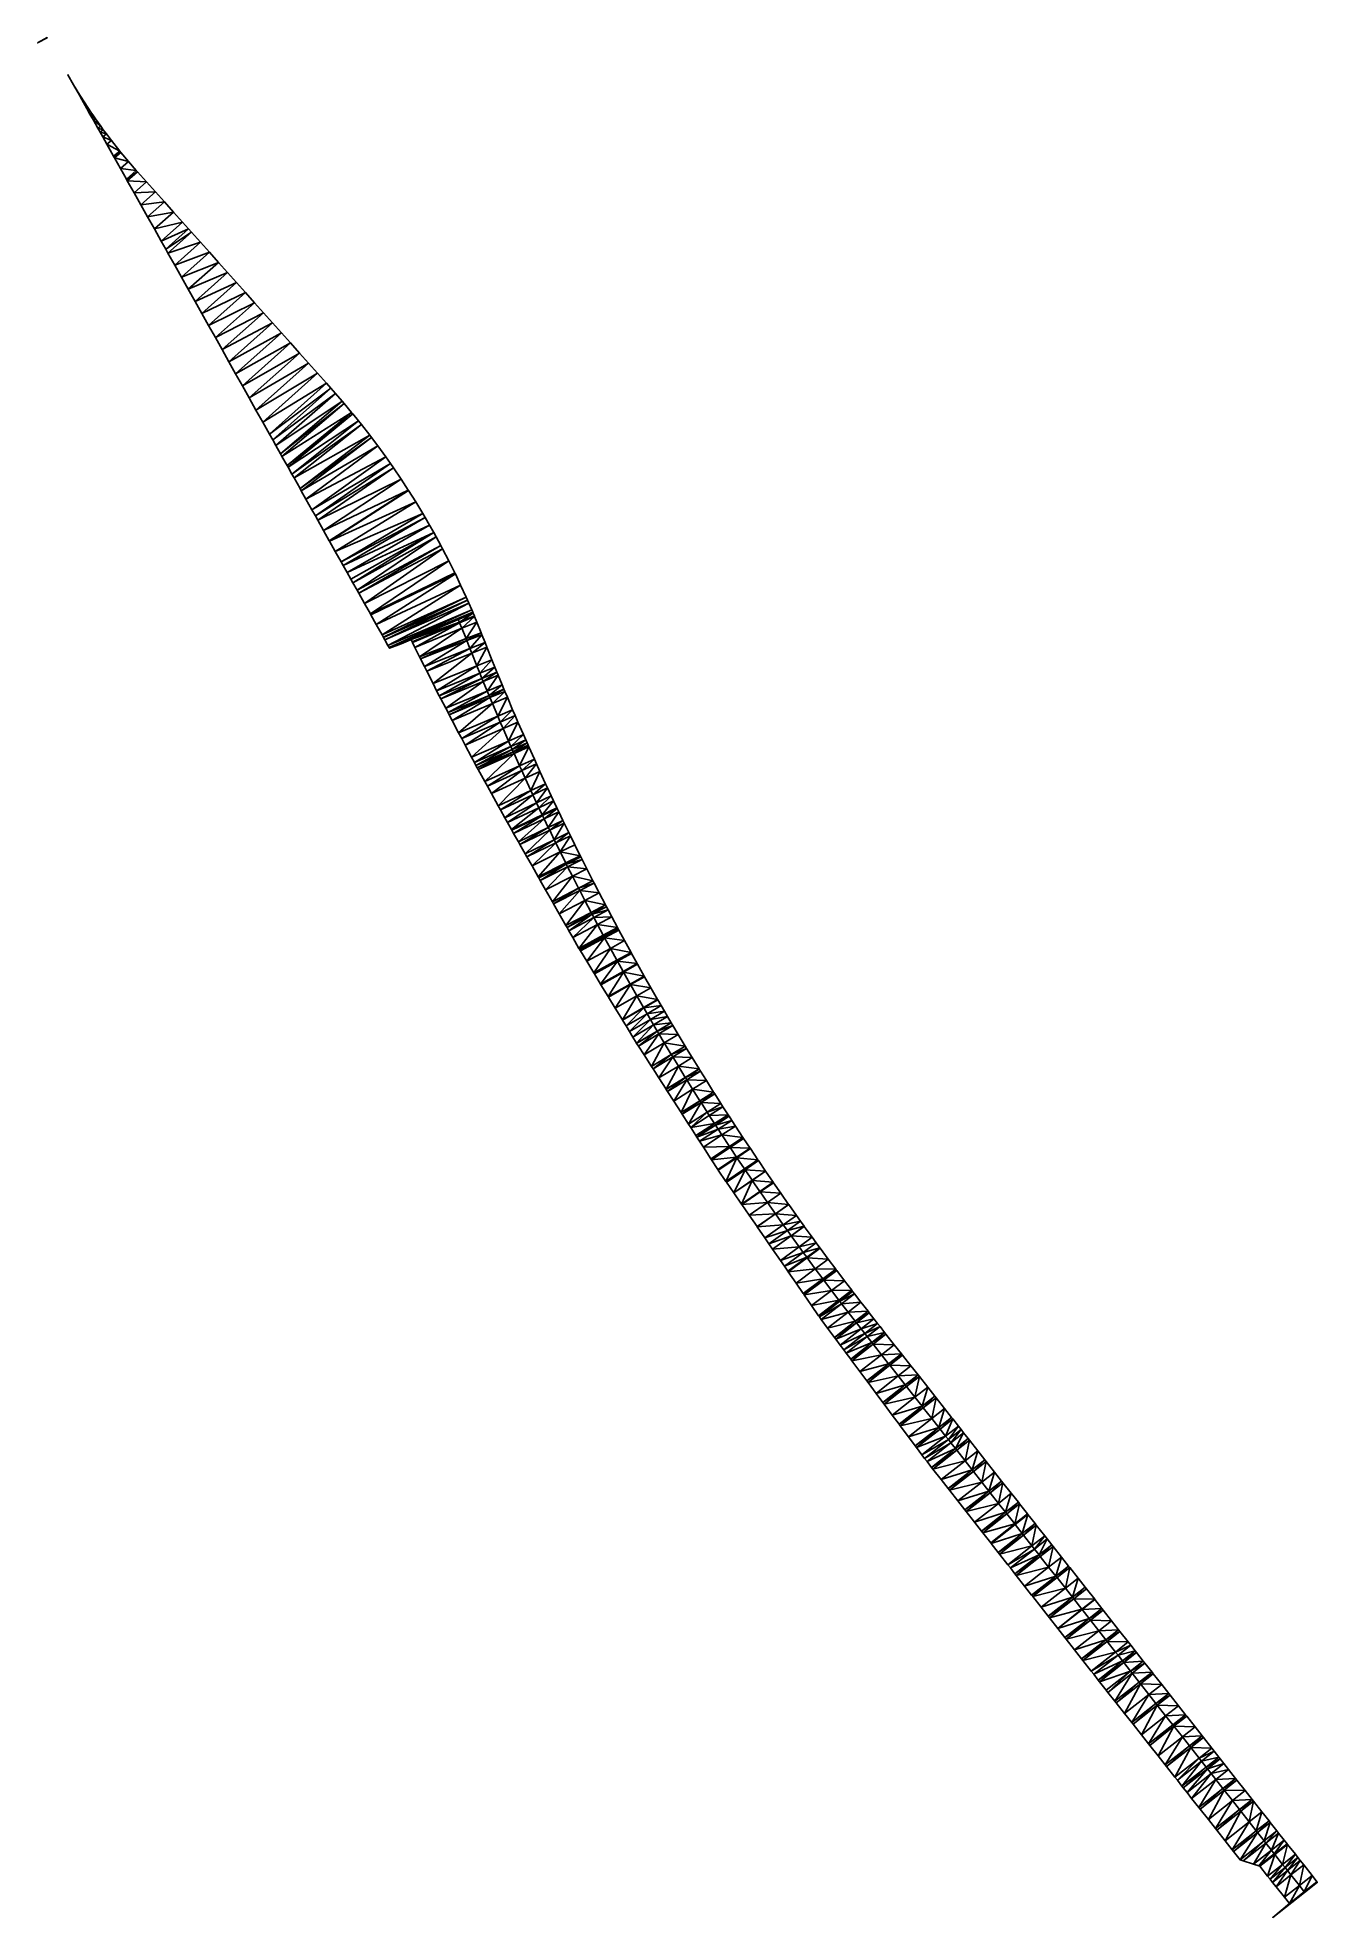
# Model space of a CAD drawing. Extents: x 12119653 to 12120127, y 3531287 to 3531983.
import ezdxf

# ---------------------------------------------------------------- set-up
doc = ezdxf.new("R2010")
doc.units = 0
doc.header["$LTSCALE"] = 0.5
doc.header["$MEASUREMENT"] = 0
doc.layers.add('C-ROAD-SHAP', color=32, linetype='Continuous')

msp = doc.modelspace()

# ---------------------------------------------------------------- meshes
at = {"layer": 'C-ROAD-SHAP'}
mesh = msp.add_polyface(dxfattribs=at)
corners = [(12119669.32, 3531961.09, 15.47), (12119672.02, 3531956.88, 15.57), (12119672.02, 3531956.88, 15.4), (12119669.32, 3531961.09, 15.64), (12119669.14, 3531960.98, 15.63), (12119671.6, 3531956.6, 15.58), (12119669.14, 3531960.98, 15.46), (12119671.6, 3531956.6, 15.41), (12119669.06, 3531961.52, 15.47), (12119669.06, 3531961.52, 15.64), (12119668.89, 3531961.42, 15.64), (12119668.89, 3531961.42, 15.47), (12119666.73, 3531965.36, 15.53), (12119666.73, 3531965.36, 15.7), (12119666.69, 3531965.34, 15.68), (12119666.69, 3531965.34, 15.51), (12119664.62, 3531969.03, 15.59), (12119664.62, 3531969.03, 15.76), (12119664.62, 3531969.03, 15.72), (12119664.62, 3531969.03, 15.55), (12119656.96, 3531982.7, 15.96), (12119656.96, 3531982.7, 15.79), (12119656.91, 3531982.78, 15.79), (12119656.91, 3531982.78, 15.96), (12119656.96, 3531982.7, 15.87), (12119653.42, 3531980.83, 15.88), (12119653.42, 3531980.83, 15.71), (12119656.96, 3531982.7, 15.7)]
mesh.append_faces([[corners[k] for k in face] for face in [(0, 1, 2), (3, 1, 0), (4, 5, 1), (4, 1, 3), (5, 4, 6), (2, 6, 0), (6, 2, 7), (8, 3, 0), (9, 3, 8), (3, 10, 4), (10, 3, 9), (4, 10, 11), (4, 11, 6), (11, 0, 6), (11, 8, 0), (12, 9, 8), (13, 9, 12), (14, 10, 9), (13, 14, 9), (10, 14, 15), (10, 15, 11), (15, 8, 11), (15, 12, 8), (16, 13, 12), (17, 13, 16), (13, 17, 18), (18, 14, 13), (14, 18, 19), (14, 19, 15), (19, 12, 15), (16, 12, 19), (20, 21, 22), (23, 20, 22), (20, 23, 24), (25, 24, 23), (26, 27, 24), (26, 24, 25), (22, 21, 27), (26, 22, 27)]])
mesh = msp.add_polyface(dxfattribs=at)
corners = [(12119676.79, 3531949.96, 15.3), (12119677.73, 3531948.67, 15.44), (12119677.73, 3531948.67, 15.27), (12119676.79, 3531949.96, 15.47), (12119675.74, 3531949.21, 15.47), (12119676.54, 3531947.79, 15.45), (12119675.74, 3531949.21, 15.3), (12119676.54, 3531947.79, 15.28), (12119674.82, 3531952.74, 15.34), (12119674.82, 3531952.74, 15.51), (12119674.06, 3531952.21, 15.52), (12119674.06, 3531952.21, 15.35), (12119673.81, 3531954.2, 15.36), (12119673.81, 3531954.2, 15.53), (12119673.18, 3531953.77, 15.55), (12119673.18, 3531953.77, 15.38), (12119673.36, 3531954.87, 15.37), (12119673.36, 3531954.87, 15.54), (12119672.79, 3531954.48, 15.87), (12119672.79, 3531954.48, 15.7), (12119672.02, 3531956.88, 15.4), (12119672.02, 3531956.88, 15.57), (12119671.6, 3531956.6, 15.58), (12119671.6, 3531956.6, 15.41), (12119669.14, 3531960.98, 15.46)]
mesh.append_faces([[corners[k] for k in face] for face in [(0, 1, 2), (3, 1, 0), (3, 4, 1), (5, 4, 6), (6, 2, 7), (6, 0, 2), (8, 3, 0), (9, 3, 8), (3, 10, 4), (9, 10, 3), (4, 10, 11), (4, 11, 6), (11, 0, 6), (11, 8, 0), (12, 9, 8), (13, 9, 12), (9, 14, 10), (13, 14, 9), (10, 14, 15), (10, 15, 11), (15, 8, 11), (15, 12, 8), (16, 13, 12), (17, 13, 16), (17, 14, 13), (17, 18, 14), (14, 18, 19), (14, 19, 15), (16, 12, 15), (19, 16, 15), (20, 17, 16), (21, 17, 20), (22, 18, 17), (21, 22, 17), (19, 22, 23), (18, 22, 19), (23, 16, 19), (23, 20, 16), (22, 24, 23)]])
mesh = msp.add_polyface(dxfattribs=at)
corners = [(12119684.26, 3531940.23, 15.12), (12119687.04, 3531936.91, 15.22), (12119687.04, 3531936.91, 15.05), (12119684.26, 3531940.23, 15.29), (12119681.87, 3531938.28, 15.29), (12119684.07, 3531934.37, 15.22), (12119681.87, 3531938.28, 15.12), (12119683.84, 3531940.75, 15.13), (12119683.84, 3531940.75, 15.3), (12119681.53, 3531938.88, 15.3), (12119681.53, 3531938.88, 15.13), (12119680.73, 3531944.67, 15.2), (12119680.73, 3531944.67, 15.37), (12119679.03, 3531943.35, 15.37), (12119679.03, 3531943.35, 15.2), (12119678.88, 3531947.11, 15.25), (12119678.88, 3531947.11, 15.42), (12119677.5, 3531946.07, 15.42), (12119677.5, 3531946.07, 15.25), (12119677.73, 3531948.67, 15.27), (12119677.73, 3531948.67, 15.44), (12119676.54, 3531947.79, 15.45), (12119676.54, 3531947.79, 15.28), (12119675.74, 3531949.21, 15.47), (12119675.74, 3531949.21, 15.3)]
mesh.append_faces([[corners[k] for k in face] for face in [(0, 1, 2), (3, 1, 0), (4, 1, 3), (5, 4, 6), (6, 0, 2), (7, 3, 0), (8, 3, 7), (9, 4, 3), (9, 3, 8), (4, 9, 10), (4, 10, 6), (10, 7, 0), (6, 10, 0), (11, 8, 7), (12, 8, 11), (13, 9, 8), (13, 8, 12), (9, 13, 14), (9, 14, 10), (14, 11, 7), (10, 14, 7), (15, 12, 11), (16, 12, 15), (17, 13, 12), (17, 12, 16), (13, 17, 18), (13, 18, 14), (18, 15, 11), (14, 18, 11), (19, 16, 15), (20, 16, 19), (21, 17, 16), (20, 21, 16), (17, 21, 22), (17, 22, 18), (22, 19, 15), (18, 22, 15), (20, 23, 21), (21, 24, 22)]])
mesh = msp.add_polyface(dxfattribs=at)
corners = [(12119697, 3531925.7, 14.77), (12119700.33, 3531921.97, 14.83), (12119700.33, 3531921.97, 14.66), (12119697, 3531925.7, 14.94), (12119691.62, 3531920.89, 14.96), (12119691.62, 3531920.89, 14.79), (12119693.66, 3531929.42, 14.87), (12119693.66, 3531929.42, 15.04), (12119689.12, 3531925.36, 15.04), (12119689.12, 3531925.36, 14.87), (12119690.33, 3531933.15, 14.96), (12119690.33, 3531933.15, 15.13), (12119686.61, 3531929.83, 15.13), (12119686.61, 3531929.83, 14.96), (12119689.93, 3531933.6, 14.97), (12119689.93, 3531933.6, 15.14), (12119686.31, 3531930.37, 15.14), (12119686.31, 3531930.37, 14.97), (12119687.04, 3531936.91, 15.05), (12119687.04, 3531936.91, 15.22), (12119684.07, 3531934.37, 15.22), (12119684.07, 3531934.37, 15.05), (12119681.87, 3531938.28, 15.29), (12119681.87, 3531938.28, 15.12)]
mesh.append_faces([[corners[k] for k in face] for face in [(0, 1, 2), (3, 1, 0), (3, 4, 1), (5, 0, 2), (6, 3, 0), (7, 3, 6), (3, 8, 4), (8, 3, 7), (4, 8, 9), (4, 9, 5), (9, 0, 5), (9, 6, 0), (10, 7, 6), (11, 7, 10), (12, 8, 7), (12, 7, 11), (8, 12, 13), (8, 13, 9), (13, 10, 6), (9, 13, 6), (14, 11, 10), (15, 11, 14), (16, 12, 11), (16, 11, 15), (12, 16, 17), (12, 17, 13), (17, 14, 10), (13, 17, 10), (18, 15, 14), (19, 15, 18), (20, 16, 15), (20, 15, 19), (16, 20, 21), (16, 21, 17), (21, 18, 14), (17, 21, 14), (22, 20, 19), (20, 23, 21), (21, 23, 18)]])
mesh = msp.add_polyface(dxfattribs=at)
corners = [(12119713.66, 3531907.05, 14.35), (12119716.99, 3531903.33, 14.23), (12119713.66, 3531907.05, 14.18), (12119710.32, 3531910.78, 14.31), (12119710.32, 3531910.78, 14.48), (12119701.65, 3531903.03, 14.59), (12119701.65, 3531903.03, 14.42), (12119709.26, 3531911.97, 14.35), (12119709.26, 3531911.97, 14.52), (12119700.85, 3531904.45, 14.62), (12119700.85, 3531904.45, 14.45), (12119706.99, 3531914.51, 14.43), (12119706.99, 3531914.51, 14.6), (12119699.14, 3531907.49, 14.69), (12119699.14, 3531907.49, 14.52), (12119703.66, 3531918.24, 14.55), (12119703.66, 3531918.24, 14.72), (12119696.64, 3531911.96, 14.78), (12119696.64, 3531911.96, 14.61), (12119700.33, 3531921.97, 14.66), (12119700.33, 3531921.97, 14.83), (12119694.13, 3531916.43, 14.87), (12119694.13, 3531916.43, 14.7), (12119691.62, 3531920.89, 14.96), (12119691.62, 3531920.89, 14.79)]
mesh.append_faces([[corners[k] for k in face] for face in [(0, 1, 2), (3, 0, 2), (4, 0, 3), (4, 5, 0), (6, 3, 2), (7, 4, 3), (8, 4, 7), (4, 9, 5), (8, 9, 4), (10, 3, 6), (10, 7, 3), (11, 8, 7), (12, 8, 11), (8, 13, 9), (12, 13, 8), (9, 13, 14), (9, 14, 10), (14, 7, 10), (14, 11, 7), (15, 12, 11), (16, 12, 15), (12, 17, 13), (16, 17, 12), (13, 17, 18), (13, 18, 14), (18, 11, 14), (18, 15, 11), (19, 16, 15), (20, 16, 19), (16, 21, 17), (20, 21, 16), (17, 21, 22), (17, 22, 18), (22, 15, 18), (22, 19, 15), (20, 23, 21), (21, 23, 24), (21, 24, 22), (24, 19, 22)]])
mesh = msp.add_polyface(dxfattribs=at)
corners = [(12119716.99, 3531903.33, 14.23), (12119706.66, 3531894.09, 14.22), (12119706.66, 3531894.09, 14.39), (12119716.99, 3531903.33, 14.06), (12119721.69, 3531867.3, 13.74), (12119719.19, 3531871.76, 13.85), (12119719.19, 3531871.76, 13.68), (12119716.68, 3531876.23, 13.96), (12119716.68, 3531876.23, 13.79), (12119730.31, 3531888.41, 13.73), (12119714.17, 3531880.69, 14.07), (12119714.17, 3531880.69, 13.9), (12119726.98, 3531892.14, 13.85), (12119711.67, 3531885.16, 14.18), (12119711.67, 3531885.16, 14.01), (12119726.98, 3531892.14, 13.69), (12119723.65, 3531895.87, 13.98), (12119709.16, 3531889.63, 14.29), (12119720.32, 3531899.6, 14.1), (12119709.16, 3531889.63, 14.12), (12119723.65, 3531895.87, 13.81), (12119720.32, 3531899.6, 13.94), (12119713.66, 3531907.05, 14.18), (12119704.15, 3531898.56, 14.49), (12119713.66, 3531907.05, 14.35), (12119704.15, 3531898.56, 14.32), (12119701.65, 3531903.03, 14.59), (12119701.65, 3531903.03, 14.42), (12119700.85, 3531904.45, 14.62), (12119700.85, 3531904.45, 14.45)]
mesh.append_faces([[corners[k] for k in face] for face in [(0, 1, 2), (3, 1, 0), (4, 5, 6), (5, 7, 8), (5, 8, 6), (9, 10, 7), (7, 10, 11), (7, 11, 8), (12, 13, 10), (10, 13, 14), (10, 14, 11), (14, 15, 11), (16, 17, 13), (18, 17, 16), (13, 17, 19), (13, 19, 14), (19, 20, 14), (19, 21, 20), (3, 18, 21), (0, 18, 3), (18, 2, 17), (0, 2, 18), (17, 2, 1), (17, 1, 19), (1, 21, 19), (1, 3, 21), (22, 0, 3), (0, 23, 2), (24, 23, 0), (2, 23, 25), (2, 25, 1), (25, 3, 1), (25, 22, 3), (24, 26, 23), (23, 26, 27), (23, 27, 25), (27, 22, 25), (26, 28, 29), (26, 29, 27)]])
mesh = msp.add_polyface(dxfattribs=at)
corners = [(12119746.97, 3531869.77, 12.94), (12119750.31, 3531866.04, 12.98), (12119750.31, 3531866.04, 12.81), (12119746.97, 3531869.77, 13.1), (12119743.64, 3531873.5, 13.06), (12119743.64, 3531873.5, 13.23), (12119726.7, 3531858.36, 13.33), (12119740.31, 3531877.23, 13.19), (12119740.31, 3531877.23, 13.35), (12119724.2, 3531862.83, 13.62), (12119724.2, 3531862.83, 13.45), (12119736.98, 3531880.96, 13.31), (12119736.98, 3531880.96, 13.48), (12119721.69, 3531867.3, 13.74), (12119721.69, 3531867.3, 13.57), (12119733.65, 3531884.69, 13.44), (12119733.65, 3531884.69, 13.6), (12119719.19, 3531871.76, 13.85), (12119719.19, 3531871.76, 13.68), (12119730.31, 3531888.41, 13.56), (12119730.31, 3531888.41, 13.73), (12119716.68, 3531876.23, 13.96), (12119716.68, 3531876.23, 13.79), (12119726.98, 3531892.14, 13.69), (12119726.98, 3531892.14, 13.85), (12119714.17, 3531880.69, 14.07), (12119714.17, 3531880.69, 13.9), (12119723.65, 3531895.87, 13.81), (12119723.65, 3531895.87, 13.98), (12119711.67, 3531885.16, 14.18), (12119711.67, 3531885.16, 14.01), (12119720.32, 3531899.6, 13.94), (12119720.32, 3531899.6, 14.1)]
mesh.append_faces([[corners[k] for k in face] for face in [(0, 1, 2), (3, 1, 0), (4, 3, 0), (5, 3, 4), (6, 4, 0), (7, 5, 4), (8, 5, 7), (8, 9, 5), (10, 7, 4), (11, 8, 7), (12, 8, 11), (8, 13, 9), (12, 13, 8), (14, 7, 10), (14, 11, 7), (15, 12, 11), (16, 12, 15), (12, 17, 13), (16, 17, 12), (13, 18, 14), (18, 11, 14), (18, 15, 11), (19, 16, 15), (20, 16, 19), (16, 21, 17), (20, 21, 16), (22, 15, 18), (22, 19, 15), (23, 20, 19), (24, 20, 23), (24, 25, 20), (26, 19, 22), (26, 23, 19), (27, 24, 23), (28, 24, 27), (28, 29, 24), (30, 27, 23), (31, 28, 27), (32, 28, 31)]])
mesh = msp.add_polyface(dxfattribs=at)
corners = [(12119753.64, 3531862.32, 12.85), (12119734.22, 3531844.96, 12.96), (12119734.22, 3531844.96, 13.13), (12119753.64, 3531862.32, 12.69), (12119763.62, 3531851.12, 12.31), (12119766.15, 3531848.21, 12.38), (12119766.15, 3531848.21, 12.21), (12119763.62, 3531851.12, 12.48), (12119761.87, 3531853.11, 12.38), (12119761.87, 3531853.11, 12.54), (12119760.3, 3531854.86, 12.44), (12119760.3, 3531854.86, 12.6), (12119756.97, 3531858.59, 12.56), (12119756.97, 3531858.59, 12.73), (12119736.72, 3531840.5, 13), (12119736.72, 3531840.5, 12.83), (12119750.31, 3531866.04, 12.81), (12119750.31, 3531866.04, 12.98), (12119731.71, 3531849.43, 13.26), (12119731.71, 3531849.43, 13.09), (12119729.21, 3531853.9, 13.38), (12119746.97, 3531869.77, 13.1), (12119729.21, 3531853.9, 13.21), (12119746.97, 3531869.77, 12.94), (12119726.7, 3531858.36, 13.5), (12119743.64, 3531873.5, 13.23), (12119726.7, 3531858.36, 13.33), (12119724.2, 3531862.83, 13.62), (12119724.2, 3531862.83, 13.45), (12119743.64, 3531873.5, 13.06), (12119721.69, 3531867.3, 13.74), (12119721.69, 3531867.3, 13.57)]
mesh.append_faces([[corners[k] for k in face] for face in [(0, 1, 2), (3, 1, 0), (4, 5, 6), (7, 5, 4), (8, 7, 4), (9, 7, 8), (10, 9, 8), (11, 9, 10), (12, 11, 10), (13, 11, 12), (13, 14, 11), (15, 12, 10), (3, 13, 12), (0, 13, 3), (0, 2, 13), (1, 3, 12), (16, 0, 3), (17, 0, 16), (0, 18, 2), (17, 18, 0), (19, 3, 1), (19, 16, 3), (17, 20, 18), (21, 20, 17), (18, 20, 22), (18, 22, 19), (22, 16, 19), (22, 23, 16), (21, 24, 20), (25, 24, 21), (20, 24, 26), (20, 26, 22), (26, 23, 22), (25, 27, 24), (24, 27, 28), (24, 28, 26), (28, 29, 26), (27, 30, 31), (27, 31, 28)]])
mesh = msp.add_polyface(dxfattribs=at)
corners = [(12119770.09, 3531843.5, 12.23), (12119746.09, 3531823.8, 12.51), (12119772.12, 3531841.01, 12.15), (12119746.09, 3531823.8, 12.34), (12119770.09, 3531843.5, 12.06), (12119772.12, 3531841.01, 11.98), (12119769.6, 3531844.1, 12.25), (12119745.74, 3531824.42, 12.53), (12119745.74, 3531824.42, 12.36), (12119769.6, 3531844.1, 12.08), (12119743.85, 3531827.78, 12.63), (12119766.89, 3531847.34, 12.35), (12119743.85, 3531827.78, 12.46), (12119766.89, 3531847.34, 12.19), (12119743.34, 3531828.7, 12.66), (12119766.15, 3531848.21, 12.38), (12119743.34, 3531828.7, 12.49), (12119766.15, 3531848.21, 12.21), (12119741.6, 3531831.79, 12.75), (12119763.62, 3531851.12, 12.48), (12119741.6, 3531831.79, 12.58), (12119763.62, 3531851.12, 12.31), (12119740.41, 3531833.93, 12.81), (12119761.87, 3531853.11, 12.54), (12119740.41, 3531833.93, 12.64), (12119761.87, 3531853.11, 12.38), (12119739.23, 3531836.03, 12.87), (12119760.3, 3531854.86, 12.6), (12119739.23, 3531836.03, 12.7), (12119760.3, 3531854.86, 12.44), (12119736.72, 3531840.5, 13), (12119736.72, 3531840.5, 12.83), (12119756.97, 3531858.59, 12.73), (12119734.22, 3531844.96, 13.13), (12119734.22, 3531844.96, 12.96), (12119756.97, 3531858.59, 12.56), (12119731.71, 3531849.43, 13.26), (12119731.71, 3531849.43, 13.09)]
mesh.append_faces([[corners[k] for k in face] for face in [(0, 1, 2), (3, 4, 5), (6, 7, 0), (8, 9, 4), (6, 10, 7), (11, 10, 6), (12, 9, 8), (12, 13, 9), (11, 14, 10), (15, 14, 11), (16, 13, 12), (16, 17, 13), (15, 18, 14), (19, 18, 15), (14, 18, 20), (20, 17, 16), (20, 21, 17), (19, 22, 18), (23, 22, 19), (18, 22, 24), (18, 24, 20), (24, 21, 20), (24, 25, 21), (23, 26, 22), (27, 26, 23), (22, 26, 28), (22, 28, 24), (28, 25, 24), (28, 29, 25), (27, 30, 26), (26, 30, 31), (26, 31, 28), (31, 29, 28), (32, 33, 30), (30, 33, 34), (30, 34, 31), (34, 35, 31), (33, 36, 37), (33, 37, 34)]])
mesh = msp.add_polyface(dxfattribs=at)
corners = [(12119787.93, 3531819.4, 11.69), (12119790.58, 3531815.35, 11.66), (12119787.93, 3531819.4, 11.53), (12119785.13, 3531823.54, 11.58), (12119785.13, 3531823.54, 11.75), (12119783.97, 3531825.21, 11.6), (12119783.97, 3531825.21, 11.77), (12119756.2, 3531805.77, 11.93), (12119756.2, 3531805.77, 11.76), (12119782.26, 3531827.63, 11.65), (12119782.26, 3531827.63, 11.81), (12119754.91, 3531808.08, 12.01), (12119754.91, 3531808.08, 11.84), (12119779.32, 3531831.67, 11.73), (12119779.32, 3531831.67, 11.89), (12119752.72, 3531811.99, 12.14), (12119752.72, 3531811.99, 11.97), (12119776.97, 3531834.8, 11.8), (12119776.97, 3531834.8, 11.97), (12119751, 3531815.05, 12.23), (12119751, 3531815.05, 12.06), (12119776.31, 3531835.67, 11.83), (12119776.31, 3531835.67, 11.99), (12119750.52, 3531815.9, 12.26), (12119750.52, 3531815.9, 12.09), (12119773.23, 3531839.61, 11.94), (12119773.23, 3531839.61, 12.1), (12119748.31, 3531819.84, 12.39), (12119748.31, 3531819.84, 12.22), (12119772.12, 3531841.01, 11.98), (12119772.12, 3531841.01, 12.15), (12119747.51, 3531821.26, 12.43), (12119747.51, 3531821.26, 12.26), (12119770.09, 3531843.5, 12.06), (12119770.09, 3531843.5, 12.23), (12119769.6, 3531844.1, 12.08), (12119769.6, 3531844.1, 12.25), (12119766.89, 3531847.34, 12.19), (12119766.89, 3531847.34, 12.35), (12119766.15, 3531848.21, 12.21), (12119766.15, 3531848.21, 12.38)]
mesh.append_faces([[corners[k] for k in face] for face in [(0, 1, 2), (3, 0, 2), (4, 0, 3), (5, 4, 3), (6, 4, 5), (6, 7, 4), (8, 5, 3), (9, 6, 5), (10, 6, 9), (10, 11, 6), (12, 9, 5), (13, 10, 9), (14, 10, 13), (14, 15, 10), (16, 13, 9), (17, 14, 13), (18, 14, 17), (18, 19, 14), (20, 17, 13), (21, 18, 17), (22, 18, 21), (22, 23, 18), (24, 21, 17), (25, 22, 21), (26, 22, 25), (26, 27, 22), (28, 25, 21), (29, 26, 25), (30, 26, 29), (30, 31, 26), (32, 29, 25), (33, 30, 29), (34, 30, 33), (35, 34, 33), (36, 34, 35), (37, 36, 35), (38, 36, 37), (39, 38, 37), (40, 38, 39)]])
mesh = msp.add_polyface(dxfattribs=at)
corners = [(12119761.36, 3531796.57, 11.62), (12119759.26, 3531800.32, 11.75), (12119759.26, 3531800.32, 11.58), (12119757.09, 3531804.19, 11.88), (12119757.09, 3531804.19, 11.71), (12119756.2, 3531805.77, 11.93), (12119756.2, 3531805.77, 11.76), (12119754.91, 3531808.08, 12.01), (12119754.91, 3531808.08, 11.84), (12119782.26, 3531827.63, 11.81), (12119752.72, 3531811.99, 12.14), (12119752.72, 3531811.99, 11.97), (12119779.32, 3531831.67, 11.89), (12119751, 3531815.05, 12.23), (12119751, 3531815.05, 12.06), (12119779.32, 3531831.67, 11.73), (12119776.97, 3531834.8, 11.97), (12119750.52, 3531815.9, 12.26), (12119750.52, 3531815.9, 12.09), (12119776.97, 3531834.8, 11.8), (12119776.31, 3531835.67, 11.99), (12119748.31, 3531819.84, 12.39), (12119748.31, 3531819.84, 12.22), (12119776.31, 3531835.67, 11.83), (12119773.23, 3531839.61, 12.1), (12119747.51, 3531821.26, 12.43), (12119747.51, 3531821.26, 12.26), (12119773.23, 3531839.61, 11.94), (12119772.12, 3531841.01, 12.15), (12119746.09, 3531823.8, 12.51), (12119746.09, 3531823.8, 12.34), (12119772.12, 3531841.01, 11.98), (12119770.09, 3531843.5, 12.23), (12119745.74, 3531824.42, 12.53), (12119745.74, 3531824.42, 12.36), (12119770.09, 3531843.5, 12.06), (12119743.85, 3531827.78, 12.63), (12119743.85, 3531827.78, 12.46), (12119743.34, 3531828.7, 12.66), (12119743.34, 3531828.7, 12.49), (12119741.6, 3531831.79, 12.58)]
mesh.append_faces([[corners[k] for k in face] for face in [(0, 1, 2), (1, 3, 4), (1, 4, 2), (3, 5, 6), (3, 6, 4), (5, 7, 8), (5, 8, 6), (9, 10, 7), (7, 10, 11), (7, 11, 8), (12, 13, 10), (10, 13, 14), (10, 14, 11), (14, 15, 11), (16, 17, 13), (13, 17, 18), (13, 18, 14), (18, 19, 14), (20, 21, 17), (17, 21, 22), (17, 22, 18), (22, 23, 18), (24, 25, 21), (21, 25, 26), (21, 26, 22), (26, 27, 22), (28, 29, 25), (25, 29, 30), (25, 30, 26), (30, 31, 26), (32, 33, 29), (29, 33, 34), (29, 34, 30), (34, 35, 30), (33, 36, 37), (33, 37, 34), (36, 38, 39), (36, 39, 37), (38, 40, 39)]])
mesh = msp.add_polyface(dxfattribs=at)
corners = [(12119800.03, 3531799.6, 11.65), (12119800.9, 3531798.03, 11.49), (12119800.03, 3531799.6, 11.48), (12119798.45, 3531802.39, 11.63), (12119798.45, 3531802.39, 11.47), (12119796.8, 3531805.23, 11.63), (12119796.8, 3531805.23, 11.46), (12119795.93, 3531806.71, 11.63), (12119795.93, 3531806.71, 11.46), (12119765.76, 3531788.74, 11.32), (12119765.76, 3531788.74, 11.15), (12119793.33, 3531810.98, 11.47), (12119793.33, 3531810.98, 11.63), (12119763.59, 3531792.59, 11.49), (12119763.59, 3531792.59, 11.32), (12119790.67, 3531815.21, 11.49), (12119790.67, 3531815.21, 11.66), (12119761.43, 3531796.45, 11.62), (12119761.43, 3531796.45, 11.45), (12119790.58, 3531815.35, 11.49), (12119790.58, 3531815.35, 11.66), (12119761.36, 3531796.57, 11.62), (12119761.36, 3531796.57, 11.45), (12119787.93, 3531819.4, 11.53), (12119759.26, 3531800.32, 11.75), (12119787.93, 3531819.4, 11.69), (12119759.26, 3531800.32, 11.58), (12119757.09, 3531804.19, 11.88), (12119785.13, 3531823.54, 11.75), (12119757.09, 3531804.19, 11.71), (12119785.13, 3531823.54, 11.58), (12119756.2, 3531805.77, 11.93), (12119756.2, 3531805.77, 11.76), (12119754.91, 3531808.08, 12.01), (12119783.97, 3531825.21, 11.77), (12119754.91, 3531808.08, 11.84), (12119783.97, 3531825.21, 11.6), (12119752.72, 3531811.99, 11.97), (12119782.26, 3531827.63, 11.65)]
mesh.append_faces([[corners[k] for k in face] for face in [(0, 1, 2), (3, 0, 2), (3, 2, 4), (5, 3, 4), (5, 4, 6), (7, 5, 6), (7, 6, 8), (7, 9, 5), (10, 8, 6), (11, 7, 8), (12, 7, 11), (13, 7, 12), (14, 11, 8), (15, 12, 11), (16, 12, 15), (17, 13, 12), (17, 12, 16), (18, 15, 11), (14, 18, 11), (16, 15, 19), (20, 16, 19), (21, 17, 16), (21, 16, 20), (22, 19, 15), (18, 22, 15), (23, 20, 19), (24, 21, 20), (25, 24, 20), (26, 23, 19), (22, 26, 19), (27, 24, 25), (28, 27, 25), (29, 30, 23), (26, 29, 23), (31, 27, 28), (29, 32, 30), (33, 31, 34), (32, 35, 36), (37, 38, 35)]])
mesh = msp.add_polyface(dxfattribs=at)
corners = [(12119772.24, 3531777.19, 10.83), (12119774.4, 3531773.33, 10.67), (12119803.28, 3531793.63, 11.68), (12119774.4, 3531773.33, 10.5), (12119772.24, 3531777.19, 10.66), (12119803.28, 3531793.63, 11.51), (12119771.62, 3531778.28, 10.88), (12119802.61, 3531794.88, 11.67), (12119771.62, 3531778.28, 10.71), (12119802.61, 3531794.88, 11.51), (12119770.08, 3531781.04, 11), (12119800.9, 3531798.03, 11.66), (12119770.08, 3531781.04, 10.83), (12119800.9, 3531798.03, 11.49), (12119800.03, 3531799.6, 11.65), (12119769.3, 3531782.42, 11.06), (12119769.3, 3531782.42, 10.89), (12119800.03, 3531799.6, 11.48), (12119767.92, 3531784.89, 11.16), (12119798.45, 3531802.39, 11.63), (12119767.92, 3531784.89, 10.99), (12119798.45, 3531802.39, 11.47), (12119766.5, 3531787.42, 11.27), (12119796.8, 3531805.23, 11.63), (12119766.5, 3531787.42, 11.1), (12119796.8, 3531805.23, 11.46), (12119765.76, 3531788.74, 11.32), (12119765.76, 3531788.74, 11.15), (12119763.59, 3531792.59, 11.49), (12119795.93, 3531806.71, 11.63), (12119763.59, 3531792.59, 11.32), (12119795.93, 3531806.71, 11.46), (12119761.43, 3531796.45, 11.62), (12119761.43, 3531796.45, 11.45), (12119761.36, 3531796.57, 11.62), (12119761.36, 3531796.57, 11.45), (12119759.26, 3531800.32, 11.58)]
mesh.append_faces([[corners[k] for k in face] for face in [(0, 1, 2), (3, 4, 5), (6, 0, 7), (4, 8, 9), (10, 6, 11), (6, 10, 12), (6, 12, 8), (8, 12, 13), (14, 10, 11), (15, 10, 14), (10, 15, 16), (10, 16, 12), (12, 16, 17), (12, 17, 13), (18, 15, 14), (19, 18, 14), (15, 18, 20), (15, 20, 16), (20, 21, 17), (16, 20, 17), (22, 18, 19), (23, 22, 19), (18, 22, 24), (18, 24, 20), (24, 25, 21), (20, 24, 21), (26, 22, 23), (22, 26, 27), (22, 27, 24), (24, 27, 25), (28, 26, 29), (26, 28, 30), (26, 30, 27), (27, 30, 31), (28, 32, 33), (28, 33, 30), (32, 34, 35), (32, 35, 33), (34, 36, 35)]])
mesh = msp.add_polyface(dxfattribs=at)
corners = [(12119812.99, 3531773.53, 11.79), (12119814.05, 3531771.08, 11.64), (12119812.99, 3531773.53, 11.63), (12119812.51, 3531774.61, 11.79), (12119812.51, 3531774.61, 11.62), (12119812.49, 3531774.66, 11.79), (12119812.49, 3531774.66, 11.62), (12119812.04, 3531775.66, 11.78), (12119812.04, 3531775.66, 11.61), (12119809.97, 3531780.21, 11.76), (12119809.97, 3531780.21, 11.59), (12119780.9, 3531761.74, 9.83), (12119808.01, 3531784.31, 11.73), (12119808.01, 3531784.31, 11.57), (12119778.73, 3531765.61, 10.25), (12119778.73, 3531765.61, 10.08), (12119807.91, 3531784.52, 11.73), (12119807.91, 3531784.52, 11.57), (12119776.76, 3531769.12, 10.48), (12119776.76, 3531769.12, 10.31), (12119807.81, 3531784.72, 11.73), (12119807.81, 3531784.72, 11.56), (12119776.66, 3531769.3, 10.49), (12119776.66, 3531769.3, 10.32), (12119805.58, 3531789.19, 11.71), (12119805.58, 3531789.19, 11.54), (12119776.56, 3531769.48, 10.5), (12119776.56, 3531769.48, 10.33), (12119803.28, 3531793.63, 11.68), (12119803.28, 3531793.63, 11.51), (12119774.4, 3531773.33, 10.67), (12119774.4, 3531773.33, 10.5), (12119802.61, 3531794.88, 11.67), (12119802.61, 3531794.88, 11.51), (12119772.24, 3531777.19, 10.83), (12119772.24, 3531777.19, 10.66), (12119800.9, 3531798.03, 11.66), (12119800.9, 3531798.03, 11.49), (12119771.62, 3531778.28, 10.88), (12119771.62, 3531778.28, 10.71), (12119800.03, 3531799.6, 11.65)]
mesh.append_faces([[corners[k] for k in face] for face in [(0, 1, 2), (3, 0, 2), (3, 2, 4), (5, 3, 4), (5, 4, 6), (7, 5, 6), (7, 6, 8), (9, 7, 8), (9, 8, 10), (11, 10, 8), (12, 9, 10), (12, 10, 13), (12, 14, 9), (15, 13, 10), (16, 12, 13), (16, 13, 17), (16, 18, 12), (19, 17, 13), (20, 16, 17), (20, 17, 21), (20, 22, 16), (23, 21, 17), (24, 20, 21), (24, 21, 25), (24, 26, 20), (27, 25, 21), (28, 24, 25), (28, 25, 29), (28, 30, 24), (31, 29, 25), (32, 28, 29), (32, 29, 33), (32, 34, 28), (35, 33, 29), (36, 32, 33), (36, 33, 37), (36, 38, 32), (39, 37, 33), (40, 36, 37)]])
mesh = msp.add_polyface(dxfattribs=at)
corners = [(12119783.67, 3531756.8, 9.68), (12119787.98, 3531758.5, 9.68), (12119787.98, 3531758.5, 9.85), (12119783.67, 3531756.8, 9.51), (12119783.52, 3531757.07, 9.69), (12119783.52, 3531757.07, 9.52), (12119783.08, 3531757.85, 9.74), (12119783.08, 3531757.85, 9.57), (12119781.92, 3531759.93, 9.88), (12119781.92, 3531759.93, 9.71), (12119781.4, 3531760.84, 9.94), (12119781.4, 3531760.84, 9.77), (12119781.38, 3531760.88, 9.94), (12119781.38, 3531760.88, 9.77), (12119780.9, 3531761.74, 10), (12119812.04, 3531775.66, 11.78), (12119780.9, 3531761.74, 9.83), (12119778.73, 3531765.61, 10.25), (12119809.97, 3531780.21, 11.76), (12119778.73, 3531765.61, 10.08), (12119809.97, 3531780.21, 11.59), (12119776.76, 3531769.12, 10.48), (12119808.01, 3531784.31, 11.73), (12119776.76, 3531769.12, 10.31), (12119808.01, 3531784.31, 11.57), (12119776.66, 3531769.3, 10.49), (12119807.91, 3531784.52, 11.73), (12119776.66, 3531769.3, 10.32), (12119807.91, 3531784.52, 11.57), (12119776.56, 3531769.48, 10.5), (12119807.81, 3531784.72, 11.73), (12119776.56, 3531769.48, 10.33), (12119807.81, 3531784.72, 11.56), (12119774.4, 3531773.33, 10.67), (12119805.58, 3531789.19, 11.71), (12119774.4, 3531773.33, 10.5), (12119805.58, 3531789.19, 11.54), (12119772.24, 3531777.19, 10.83), (12119772.24, 3531777.19, 10.66), (12119771.62, 3531778.28, 10.88), (12119771.62, 3531778.28, 10.71)]
mesh.append_faces([[corners[k] for k in face] for face in [(0, 1, 2), (3, 1, 0), (0, 4, 5), (0, 5, 3), (4, 6, 7), (4, 7, 5), (6, 8, 9), (6, 9, 7), (8, 10, 11), (8, 11, 9), (10, 12, 13), (10, 13, 11), (14, 12, 15), (12, 14, 16), (12, 16, 13), (17, 14, 18), (14, 17, 19), (14, 19, 16), (16, 19, 20), (21, 17, 22), (17, 21, 23), (17, 23, 19), (19, 23, 24), (25, 21, 26), (21, 25, 27), (21, 27, 23), (23, 27, 28), (29, 25, 30), (25, 29, 31), (25, 31, 27), (27, 31, 32), (33, 29, 34), (29, 33, 35), (29, 35, 31), (31, 35, 36), (33, 37, 38), (33, 38, 35), (37, 39, 40), (37, 40, 38)]])
mesh = msp.add_polyface(dxfattribs=at)
corners = [(12119787.98, 3531758.5, 9.85), (12119814.62, 3531769.73, 11.65), (12119814.62, 3531769.73, 11.81), (12119787.98, 3531758.5, 9.68), (12119814.44, 3531770.16, 11.64), (12119783.52, 3531757.07, 9.52), (12119783.52, 3531757.07, 9.69), (12119814.44, 3531770.16, 11.81), (12119814.57, 3531769.84, 11.81), (12119814.57, 3531769.84, 11.65), (12119783.67, 3531756.8, 9.68), (12119783.67, 3531756.8, 9.51), (12119814.05, 3531771.08, 11.81), (12119814.05, 3531771.08, 11.64), (12119783.08, 3531757.85, 9.74), (12119783.08, 3531757.85, 9.57), (12119812.99, 3531773.53, 11.79), (12119781.92, 3531759.93, 9.88), (12119781.92, 3531759.93, 9.71), (12119812.99, 3531773.53, 11.63), (12119812.51, 3531774.61, 11.79), (12119781.4, 3531760.84, 9.94), (12119781.4, 3531760.84, 9.77), (12119812.51, 3531774.61, 11.62), (12119812.49, 3531774.66, 11.79), (12119781.38, 3531760.88, 9.94), (12119781.38, 3531760.88, 9.77), (12119812.49, 3531774.66, 11.62), (12119812.04, 3531775.66, 11.78), (12119780.9, 3531761.74, 9.83), (12119812.04, 3531775.66, 11.61), (12119809.97, 3531780.21, 11.76), (12119780.9, 3531761.74, 10)]
mesh.append_faces([[corners[k] for k in face] for face in [(0, 1, 2), (3, 1, 0), (4, 5, 6), (4, 6, 7), (8, 2, 1), (8, 1, 9), (8, 0, 2), (8, 10, 0), (3, 9, 1), (11, 9, 3), (7, 8, 9), (7, 9, 4), (7, 10, 8), (6, 10, 7), (11, 5, 4), (11, 4, 9), (12, 7, 4), (12, 4, 13), (12, 6, 7), (14, 6, 12), (5, 15, 13), (5, 13, 4), (16, 12, 13), (16, 14, 12), (17, 14, 16), (15, 18, 19), (15, 19, 13), (20, 17, 16), (21, 17, 20), (18, 22, 23), (18, 23, 19), (24, 21, 20), (25, 21, 24), (22, 26, 27), (22, 27, 23), (28, 25, 24), (26, 29, 30), (26, 30, 27), (31, 32, 28)]])
mesh = msp.add_polyface(dxfattribs=at)
corners = [(12119814.62, 3531769.73, 11.65), (12119809.09, 3531767.4, 11.34), (12119809.09, 3531767.4, 11.51), (12119814.62, 3531769.73, 11.81), (12119817.82, 3531761.82, 11.86), (12119818.98, 3531758.89, 11.87), (12119818.98, 3531758.89, 11.71), (12119817.82, 3531761.82, 11.69), (12119812.24, 3531759.63, 11.56), (12119813.4, 3531756.68, 11.57), (12119812.24, 3531759.63, 11.39), (12119813.4, 3531756.68, 11.4), (12119817.53, 3531762.56, 11.85), (12119817.53, 3531762.56, 11.69), (12119811.95, 3531760.37, 11.55), (12119811.95, 3531760.37, 11.38), (12119817.53, 3531762.56, 11.85), (12119817.53, 3531762.56, 11.69), (12119811.95, 3531760.37, 11.55), (12119811.95, 3531760.37, 11.38), (12119815.97, 3531766.46, 11.83), (12119815.97, 3531766.46, 11.66), (12119810.42, 3531764.2, 11.53), (12119810.42, 3531764.2, 11.36), (12119815.12, 3531768.54, 11.82), (12119815.12, 3531768.54, 11.65), (12119809.58, 3531766.23, 11.52), (12119809.58, 3531766.23, 11.35), (12119815.03, 3531768.76, 11.82), (12119815.03, 3531768.76, 11.65), (12119809.49, 3531766.45, 11.52), (12119809.49, 3531766.45, 11.35)]
mesh.append_faces([[corners[k] for k in face] for face in [(0, 1, 2), (0, 2, 3), (4, 5, 6), (4, 6, 7), (4, 8, 9), (10, 7, 11), (12, 4, 7), (12, 7, 13), (12, 8, 4), (12, 14, 8), (10, 14, 15), (8, 14, 10), (10, 13, 7), (15, 13, 10), (16, 12, 13), (16, 13, 17), (16, 14, 12), (16, 18, 14), (18, 19, 15), (14, 18, 15), (15, 17, 13), (19, 17, 15), (20, 16, 17), (20, 17, 21), (20, 18, 16), (20, 22, 18), (19, 22, 23), (18, 22, 19), (21, 17, 19), (23, 21, 19), (24, 20, 21), (24, 21, 25), (24, 22, 20), (24, 26, 22), (23, 26, 27), (22, 26, 23), (23, 25, 21), (27, 25, 23), (28, 24, 25), (28, 25, 29), (28, 26, 24), (28, 30, 26), (27, 30, 31), (26, 30, 27), (27, 29, 25), (31, 29, 27), (3, 28, 29), (3, 29, 0), (3, 30, 28), (3, 2, 30), (31, 2, 1), (30, 2, 31), (31, 0, 29), (1, 0, 31)]])
mesh = msp.add_polyface(dxfattribs=at)
corners = [(12119791.7, 3531760.06, 10.13), (12119809.09, 3531767.4, 11.01), (12119809.09, 3531767.4, 11.51), (12119791.7, 3531760.06, 9.63), (12119814.09, 3531754.95, 11.08), (12119813.4, 3531756.68, 11.57), (12119813.4, 3531756.68, 11.07), (12119814.09, 3531754.95, 11.58), (12119812.24, 3531759.63, 11.56), (12119812.24, 3531759.63, 11.06), (12119796.61, 3531750.03, 10.61), (12119795.15, 3531752.92, 10.47), (12119795.15, 3531752.92, 9.97), (12119796.61, 3531750.03, 10.11), (12119811.95, 3531760.37, 11.55), (12119811.95, 3531760.37, 11.05), (12119794.79, 3531753.66, 10.44), (12119794.79, 3531753.66, 9.94), (12119811.95, 3531760.37, 11.55), (12119811.95, 3531760.37, 11.05), (12119798.13, 3531754.96, 10.65), (12119794.79, 3531753.65, 9.94), (12119794.79, 3531753.65, 10.44), (12119798.13, 3531754.96, 10.15), (12119810.42, 3531764.2, 11.53), (12119810.42, 3531764.2, 11.03), (12119793.05, 3531757.12, 10.27), (12119793.05, 3531757.12, 9.77), (12119809.58, 3531766.23, 11.52), (12119809.58, 3531766.23, 11.02), (12119792.12, 3531758.96, 10.18), (12119792.12, 3531758.96, 9.68), (12119809.49, 3531766.45, 11.52), (12119809.49, 3531766.45, 11.02), (12119792.04, 3531759.17, 10.17), (12119792.04, 3531759.17, 9.67)]
mesh.append_faces([[corners[k] for k in face] for face in [(0, 1, 2), (3, 1, 0), (4, 5, 6), (7, 5, 4), (6, 8, 9), (5, 8, 6), (10, 8, 5), (11, 8, 10), (9, 12, 13), (9, 13, 6), (9, 14, 15), (8, 14, 9), (11, 14, 8), (16, 14, 11), (15, 17, 12), (15, 12, 9), (18, 19, 15), (14, 18, 15), (20, 18, 14), (16, 17, 21), (22, 16, 21), (23, 19, 15), (19, 24, 25), (18, 24, 19), (22, 24, 18), (26, 24, 22), (26, 22, 21), (26, 21, 27), (25, 27, 21), (25, 21, 19), (25, 28, 29), (24, 28, 25), (26, 28, 24), (30, 28, 26), (30, 26, 27), (30, 27, 31), (29, 31, 27), (29, 27, 25), (32, 33, 29), (28, 32, 29), (34, 32, 28), (34, 28, 30), (34, 30, 31), (34, 31, 35), (29, 35, 31), (33, 35, 29), (33, 2, 1), (32, 2, 33), (0, 2, 32), (0, 32, 34), (0, 34, 35), (0, 35, 3), (33, 3, 35), (1, 3, 33)]])
mesh = msp.add_polyface(dxfattribs=at)
corners = [(12119825.32, 3531743.28, 11.96), (12119826, 3531741.62, 11.97), (12119826, 3531741.62, 11.8), (12119825.32, 3531743.28, 11.79), (12119823.85, 3531746.81, 11.94), (12119823.85, 3531746.81, 11.77), (12119819.77, 3531740.97, 11.66), (12119818.3, 3531744.53, 11.64), (12119819.77, 3531740.97, 11.49), (12119818.3, 3531744.53, 11.47), (12119823.41, 3531747.9, 11.93), (12119823.41, 3531747.9, 11.76), (12119817.86, 3531745.62, 11.63), (12119817.86, 3531745.62, 11.46), (12119822.61, 3531749.85, 11.92), (12119822.61, 3531749.85, 11.75), (12119817.05, 3531747.59, 11.62), (12119817.05, 3531747.59, 11.45), (12119821.52, 3531752.53, 11.91), (12119821.52, 3531752.53, 11.74), (12119815.96, 3531750.28, 11.61), (12119815.96, 3531750.28, 11.44), (12119819.66, 3531757.17, 11.88), (12119819.66, 3531757.17, 11.71), (12119814.09, 3531754.95, 11.58), (12119814.09, 3531754.95, 11.41), (12119818.98, 3531758.89, 11.87), (12119818.98, 3531758.89, 11.71), (12119813.4, 3531756.68, 11.57), (12119813.4, 3531756.68, 11.4), (12119817.82, 3531761.82, 11.86), (12119812.24, 3531759.63, 11.56), (12119812.24, 3531759.63, 11.39), (12119817.82, 3531761.82, 11.69)]
mesh.append_faces([[corners[k] for k in face] for face in [(0, 1, 2), (0, 2, 3), (4, 0, 3), (4, 3, 5), (4, 6, 0), (4, 7, 6), (8, 7, 9), (6, 7, 8), (5, 3, 8), (9, 5, 8), (10, 4, 5), (10, 5, 11), (10, 7, 4), (10, 12, 7), (9, 12, 13), (7, 12, 9), (9, 11, 5), (13, 11, 9), (14, 10, 11), (14, 11, 15), (14, 12, 10), (14, 16, 12), (13, 16, 17), (12, 16, 13), (13, 15, 11), (17, 15, 13), (18, 14, 15), (18, 15, 19), (18, 16, 14), (18, 20, 16), (17, 20, 21), (16, 20, 17), (19, 15, 17), (21, 19, 17), (22, 18, 19), (22, 19, 23), (22, 20, 18), (22, 24, 20), (21, 24, 25), (20, 24, 21), (23, 19, 21), (25, 23, 21), (26, 22, 23), (26, 23, 27), (26, 24, 22), (26, 28, 24), (25, 28, 29), (24, 28, 25), (25, 27, 23), (29, 27, 25), (30, 28, 26), (29, 31, 32), (28, 31, 29), (33, 27, 29)]])
mesh = msp.add_polyface(dxfattribs=at)
corners = [(12119821.72, 3531736.33, 11.18), (12119820.79, 3531738.53, 11.67), (12119820.79, 3531738.53, 11.17), (12119820.47, 3531739.31, 11.67), (12119820.47, 3531739.31, 11.17), (12119819.77, 3531740.97, 11.66), (12119819.77, 3531740.97, 11.16), (12119805.3, 3531732.97, 10.92), (12119818.3, 3531744.53, 11.64), (12119818.3, 3531744.53, 11.14), (12119804.44, 3531734.6, 11.34), (12119802.6, 3531738.08, 11.17), (12119802.6, 3531738.08, 10.67), (12119804.44, 3531734.6, 10.84), (12119817.86, 3531745.62, 11.63), (12119817.86, 3531745.62, 11.13), (12119802.06, 3531739.15, 11.12), (12119802.06, 3531739.15, 10.62), (12119817.05, 3531747.59, 11.62), (12119817.05, 3531747.59, 11.12), (12119801.09, 3531741.09, 11.03), (12119801.09, 3531741.09, 10.53), (12119815.96, 3531750.28, 11.61), (12119815.96, 3531750.28, 11.11), (12119799.76, 3531743.74, 10.91), (12119799.76, 3531743.74, 10.41), (12119814.09, 3531754.95, 11.58), (12119814.09, 3531754.95, 11.08), (12119797.46, 3531748.33, 10.69), (12119797.46, 3531748.33, 10.19), (12119813.4, 3531756.68, 11.57), (12119796.61, 3531750.03, 10.61), (12119796.61, 3531750.03, 10.11), (12119813.4, 3531756.68, 11.07), (12119795.15, 3531752.92, 10.47), (12119795.15, 3531752.92, 9.97), (12119794.79, 3531753.66, 10.44), (12119794.79, 3531753.66, 9.94)]
mesh.append_faces([[corners[k] for k in face] for face in [(0, 1, 2), (2, 3, 4), (1, 3, 2), (4, 5, 6), (3, 5, 4), (6, 7, 4), (6, 8, 9), (5, 8, 6), (10, 8, 5), (11, 8, 10), (9, 12, 13), (9, 13, 6), (9, 14, 15), (8, 14, 9), (11, 14, 8), (16, 14, 11), (16, 11, 12), (16, 12, 17), (15, 17, 12), (15, 12, 9), (15, 18, 19), (14, 18, 15), (16, 18, 14), (20, 18, 16), (20, 16, 17), (20, 17, 21), (19, 21, 17), (19, 17, 15), (19, 22, 23), (18, 22, 19), (20, 22, 18), (24, 22, 20), (24, 20, 21), (24, 21, 25), (23, 25, 21), (23, 21, 19), (23, 26, 27), (22, 26, 23), (24, 26, 22), (28, 26, 24), (28, 24, 25), (28, 25, 29), (27, 29, 25), (27, 25, 23), (28, 30, 26), (31, 30, 28), (31, 28, 29), (31, 29, 32), (33, 32, 29), (33, 29, 27), (34, 31, 32), (34, 32, 35), (36, 34, 35), (36, 35, 37)]])
mesh = msp.add_polyface(dxfattribs=at)
corners = [(12119829.04, 3531719.39, 11.27), (12119828.55, 3531720.5, 11.77), (12119828.55, 3531720.5, 11.27), (12119829.04, 3531719.39, 11.77), (12119827.68, 3531722.47, 11.76), (12119827.68, 3531722.47, 11.26), (12119825.67, 3531727.08, 11.73), (12119825.67, 3531727.08, 11.23), (12119814.01, 3531716.47, 11.79), (12119811.62, 3531720.99, 11.85), (12119811.62, 3531720.99, 11.35), (12119814.01, 3531716.47, 11.29), (12119824.63, 3531729.5, 11.72), (12119824.63, 3531729.5, 11.22), (12119810.37, 3531723.37, 11.88), (12119810.37, 3531723.37, 11.38), (12119823.68, 3531731.7, 11.71), (12119823.68, 3531731.7, 11.21), (12119809.23, 3531725.53, 11.78), (12119809.23, 3531725.53, 11.28), (12119821.72, 3531736.33, 11.68), (12119821.72, 3531736.33, 11.18), (12119806.84, 3531730.06, 11.56), (12119806.84, 3531730.06, 11.06), (12119820.79, 3531738.53, 11.67), (12119805.7, 3531732.21, 11.46), (12119805.7, 3531732.21, 10.96), (12119820.79, 3531738.53, 11.17), (12119820.47, 3531739.31, 11.67), (12119805.3, 3531732.97, 11.42), (12119805.3, 3531732.97, 10.92), (12119820.47, 3531739.31, 11.17), (12119819.77, 3531740.97, 11.66), (12119804.44, 3531734.6, 11.34), (12119804.44, 3531734.6, 10.84), (12119819.77, 3531740.97, 11.16), (12119802.6, 3531738.08, 11.17), (12119802.6, 3531738.08, 10.67)]
mesh.append_faces([[corners[k] for k in face] for face in [(0, 1, 2), (3, 1, 0), (2, 4, 5), (1, 4, 2), (5, 6, 7), (4, 6, 5), (8, 6, 4), (9, 6, 8), (7, 10, 11), (11, 5, 7), (7, 12, 13), (6, 12, 7), (9, 12, 6), (14, 12, 9), (15, 9, 10), (14, 9, 15), (13, 15, 10), (10, 7, 13), (13, 16, 17), (12, 16, 13), (14, 18, 16), (14, 16, 12), (18, 14, 15), (18, 15, 19), (15, 13, 17), (19, 15, 17), (17, 20, 21), (16, 20, 17), (18, 22, 20), (18, 20, 16), (22, 18, 19), (22, 19, 23), (19, 17, 21), (23, 19, 21), (20, 24, 21), (22, 24, 20), (22, 25, 24), (25, 22, 23), (25, 23, 26), (26, 23, 27), (27, 23, 21), (25, 28, 24), (25, 29, 28), (29, 25, 26), (29, 26, 30), (30, 26, 31), (31, 26, 27), (29, 32, 28), (33, 32, 29), (33, 29, 30), (33, 30, 34), (35, 34, 30), (36, 33, 34), (36, 34, 37)]])
mesh = msp.add_polyface(dxfattribs=at)
corners = [(12119833.18, 3531724.89, 12.06), (12119834.04, 3531722.92, 11.9), (12119833.18, 3531724.89, 11.89), (12119831.18, 3531729.47, 12.03), (12119831.18, 3531729.47, 11.86), (12119827.68, 3531722.47, 11.76), (12119825.67, 3531727.08, 11.73), (12119827.68, 3531722.47, 11.59), (12119825.67, 3531727.08, 11.56), (12119830.14, 3531731.87, 12.02), (12119830.14, 3531731.87, 11.85), (12119824.63, 3531729.5, 11.72), (12119824.63, 3531729.5, 11.55), (12119829.2, 3531734.06, 12.01), (12119829.2, 3531734.06, 11.84), (12119823.68, 3531731.7, 11.71), (12119823.68, 3531731.7, 11.54), (12119827.25, 3531738.66, 11.98), (12119827.25, 3531738.66, 11.81), (12119821.72, 3531736.33, 11.68), (12119821.72, 3531736.33, 11.51), (12119826.33, 3531740.85, 11.97), (12119826.33, 3531740.85, 11.8), (12119820.79, 3531738.53, 11.67), (12119820.79, 3531738.53, 11.5), (12119826, 3531741.62, 11.97), (12119826, 3531741.62, 11.8), (12119820.47, 3531739.31, 11.67), (12119820.47, 3531739.31, 11.5), (12119825.32, 3531743.28, 11.96), (12119819.77, 3531740.97, 11.66), (12119819.77, 3531740.97, 11.49), (12119825.32, 3531743.28, 11.79)]
mesh.append_faces([[corners[k] for k in face] for face in [(0, 1, 2), (3, 0, 2), (3, 2, 4), (3, 5, 0), (3, 6, 5), (7, 6, 8), (4, 2, 7), (8, 4, 7), (9, 3, 4), (9, 4, 10), (9, 6, 3), (9, 11, 6), (8, 11, 12), (6, 11, 8), (10, 4, 8), (12, 10, 8), (13, 9, 10), (13, 10, 14), (13, 11, 9), (13, 15, 11), (12, 15, 16), (11, 15, 12), (12, 14, 10), (16, 14, 12), (17, 13, 14), (17, 14, 18), (17, 15, 13), (17, 19, 15), (16, 19, 20), (15, 19, 16), (18, 14, 16), (20, 18, 16), (21, 17, 18), (21, 18, 22), (21, 19, 17), (21, 23, 19), (20, 23, 24), (19, 23, 20), (20, 22, 18), (24, 22, 20), (25, 21, 22), (25, 22, 26), (25, 23, 21), (25, 27, 23), (24, 27, 28), (23, 27, 24), (24, 26, 22), (28, 26, 24), (29, 27, 25), (29, 30, 27), (28, 30, 31), (27, 30, 28), (28, 32, 26), (31, 32, 28)]])
mesh = msp.add_polyface(dxfattribs=at)
corners = [(12119838.03, 3531714.01, 12.12), (12119839.31, 3531711.2, 12.13), (12119839.31, 3531711.2, 11.96), (12119838.03, 3531714.01, 11.95), (12119833.86, 3531708.7, 11.83), (12119832.57, 3531711.53, 11.82), (12119832.57, 3531711.53, 11.65), (12119833.86, 3531708.7, 11.66), (12119837.24, 3531715.75, 12.11), (12119837.24, 3531715.75, 11.94), (12119831.77, 3531713.28, 11.81), (12119831.77, 3531713.28, 11.64), (12119835.2, 3531720.31, 12.08), (12119835.2, 3531720.31, 11.91), (12119829.72, 3531717.87, 11.78), (12119829.72, 3531717.87, 11.61), (12119834.94, 3531720.88, 12.08), (12119834.94, 3531720.88, 11.91), (12119829.46, 3531718.45, 11.78), (12119829.46, 3531718.45, 11.61), (12119834.53, 3531721.82, 12.07), (12119834.53, 3531721.82, 11.91), (12119829.04, 3531719.39, 11.77), (12119829.04, 3531719.39, 11.6), (12119834.04, 3531722.92, 12.07), (12119834.04, 3531722.92, 11.9), (12119828.55, 3531720.5, 11.77), (12119828.55, 3531720.5, 11.6), (12119833.18, 3531724.89, 12.06), (12119827.68, 3531722.47, 11.76), (12119827.68, 3531722.47, 11.59), (12119833.18, 3531724.89, 11.89), (12119825.67, 3531727.08, 11.73)]
mesh.append_faces([[corners[k] for k in face] for face in [(0, 1, 2), (0, 2, 3), (0, 4, 1), (0, 5, 4), (6, 3, 7), (8, 0, 3), (8, 3, 9), (8, 5, 0), (8, 10, 5), (6, 10, 11), (5, 10, 6), (6, 9, 3), (11, 9, 6), (12, 8, 9), (12, 9, 13), (12, 10, 8), (12, 14, 10), (11, 14, 15), (10, 14, 11), (13, 9, 11), (15, 13, 11), (16, 12, 13), (16, 13, 17), (16, 14, 12), (16, 18, 14), (15, 18, 19), (14, 18, 15), (15, 17, 13), (19, 17, 15), (20, 16, 17), (20, 17, 21), (20, 18, 16), (20, 22, 18), (19, 22, 23), (18, 22, 19), (19, 21, 17), (23, 21, 19), (24, 20, 21), (24, 21, 25), (24, 22, 20), (24, 26, 22), (23, 26, 27), (22, 26, 23), (23, 25, 21), (27, 25, 23), (28, 24, 25), (28, 26, 24), (28, 29, 26), (27, 29, 30), (26, 29, 27), (27, 31, 25), (30, 31, 27), (29, 32, 30)]])
mesh = msp.add_polyface(dxfattribs=at)
corners = [(12119835.96, 3531704.13, 11.36), (12119833.86, 3531708.7, 11.83), (12119833.86, 3531708.7, 11.33), (12119832.57, 3531711.53, 11.82), (12119832.57, 3531711.53, 11.32), (12119821.39, 3531703, 11.6), (12119819.86, 3531705.77, 11.64), (12119819.86, 3531705.77, 11.14), (12119821.39, 3531703, 11.1), (12119831.77, 3531713.28, 11.81), (12119831.77, 3531713.28, 11.31), (12119818.91, 3531707.48, 11.66), (12119818.91, 3531707.48, 11.16), (12119829.72, 3531717.87, 11.78), (12119829.72, 3531717.87, 11.28), (12119816.43, 3531711.96, 11.72), (12119816.43, 3531711.96, 11.22), (12119829.46, 3531718.45, 11.78), (12119829.46, 3531718.45, 11.28), (12119816.12, 3531712.52, 11.73), (12119816.12, 3531712.52, 11.23), (12119829.04, 3531719.39, 11.77), (12119829.04, 3531719.39, 11.27), (12119815.61, 3531713.43, 11.74), (12119815.61, 3531713.43, 11.24), (12119815.04, 3531714.53, 11.76), (12119828.55, 3531720.5, 11.77), (12119815.04, 3531714.53, 11.26), (12119828.55, 3531720.5, 11.27), (12119814.01, 3531716.47, 11.79), (12119827.68, 3531722.47, 11.76), (12119814.01, 3531716.47, 11.29), (12119827.68, 3531722.47, 11.26), (12119811.62, 3531720.99, 11.35), (12119811.62, 3531720.99, 11.85)]
mesh.append_faces([[corners[k] for k in face] for face in [(0, 1, 2), (2, 3, 4), (1, 3, 2), (5, 3, 1), (5, 6, 3), (7, 8, 4), (4, 8, 2), (4, 9, 10), (3, 9, 4), (6, 9, 3), (6, 11, 9), (12, 6, 7), (11, 6, 12), (12, 7, 10), (10, 7, 4), (10, 13, 14), (9, 13, 10), (11, 15, 13), (11, 13, 9), (16, 11, 12), (15, 11, 16), (14, 12, 10), (16, 12, 14), (14, 17, 18), (13, 17, 14), (15, 19, 17), (15, 17, 13), (20, 15, 16), (19, 15, 20), (18, 16, 14), (20, 16, 18), (18, 21, 22), (17, 21, 18), (19, 23, 21), (19, 21, 17), (24, 19, 20), (23, 19, 24), (22, 20, 18), (24, 20, 22), (23, 25, 26), (23, 26, 21), (27, 23, 24), (25, 23, 27), (28, 24, 22), (27, 24, 28), (25, 29, 30), (25, 30, 26), (31, 25, 27), (29, 25, 31), (27, 28, 32), (31, 27, 32), (33, 29, 31), (34, 29, 33)]])
mesh = msp.add_polyface(dxfattribs=at)
corners = [(12119845.7, 3531697.5, 12.21), (12119846.29, 3531696.26, 12.21), (12119846.29, 3531696.26, 12.05), (12119845.7, 3531697.5, 12.04), (12119845.65, 3531697.6, 12.21), (12119845.65, 3531697.6, 12.04), (12119840.29, 3531694.92, 11.91), (12119840.29, 3531694.92, 11.74), (12119845.58, 3531697.76, 12.21), (12119845.58, 3531697.76, 12.04), (12119840.23, 3531695.03, 11.91), (12119840.23, 3531695.03, 11.74), (12119840.16, 3531695.18, 11.74), (12119844.35, 3531700.35, 12.19), (12119844.35, 3531700.35, 12.02), (12119840.16, 3531695.18, 11.91), (12119838.93, 3531697.79, 11.89), (12119838.93, 3531697.79, 11.72), (12119843.52, 3531702.13, 12.18), (12119843.52, 3531702.13, 12.01), (12119838.09, 3531699.58, 11.88), (12119838.09, 3531699.58, 11.71), (12119842.12, 3531705.12, 12.17), (12119842.12, 3531705.12, 12), (12119836.68, 3531702.59, 11.87), (12119836.68, 3531702.59, 11.7), (12119841.4, 3531706.66, 12.16), (12119841.4, 3531706.66, 11.99), (12119835.96, 3531704.13, 11.86), (12119835.96, 3531704.13, 11.69), (12119839.31, 3531711.2, 12.13), (12119839.31, 3531711.2, 11.96), (12119833.86, 3531708.7, 11.83), (12119833.86, 3531708.7, 11.66), (12119832.57, 3531711.53, 11.82), (12119832.57, 3531711.53, 11.65), (12119838.03, 3531714.01, 11.95)]
mesh.append_faces([[corners[k] for k in face] for face in [(0, 1, 2), (0, 2, 3), (4, 0, 3), (4, 3, 5), (4, 6, 0), (7, 5, 3), (8, 4, 5), (8, 5, 9), (8, 10, 4), (11, 9, 5), (12, 9, 11), (13, 8, 9), (13, 9, 14), (13, 15, 8), (13, 16, 15), (12, 16, 17), (15, 16, 12), (14, 9, 12), (17, 14, 12), (18, 13, 14), (18, 14, 19), (18, 16, 13), (18, 20, 16), (17, 20, 21), (16, 20, 17), (17, 19, 14), (21, 19, 17), (22, 18, 19), (22, 19, 23), (22, 20, 18), (22, 24, 20), (21, 24, 25), (20, 24, 21), (23, 19, 21), (25, 23, 21), (26, 22, 23), (26, 23, 27), (26, 24, 22), (26, 28, 24), (25, 28, 29), (24, 28, 25), (25, 27, 23), (29, 27, 25), (30, 26, 27), (30, 27, 31), (30, 28, 26), (30, 32, 28), (29, 32, 33), (28, 32, 29), (31, 27, 29), (33, 31, 29), (33, 34, 35), (32, 34, 33), (36, 31, 33)]])
mesh = msp.add_polyface(dxfattribs=at)
corners = [(12119842.41, 3531690.49, 11.43), (12119840.88, 3531693.68, 11.91), (12119840.88, 3531693.68, 11.41), (12119842.41, 3531690.49, 11.93), (12119840.29, 3531694.92, 11.91), (12119840.29, 3531694.92, 11.41), (12119829.56, 3531688.28, 11.39), (12119829.56, 3531688.28, 10.89), (12119840.23, 3531695.03, 11.91), (12119840.23, 3531695.03, 11.41), (12119828.87, 3531689.49, 11.41), (12119828.87, 3531689.49, 10.91), (12119840.16, 3531695.18, 11.91), (12119840.16, 3531695.18, 11.41), (12119828.81, 3531689.6, 11.41), (12119828.73, 3531689.75, 10.91), (12119828.81, 3531689.6, 10.91), (12119838.93, 3531697.79, 11.89), (12119838.93, 3531697.79, 11.39), (12119828.73, 3531689.75, 11.41), (12119827.31, 3531692.31, 11.45), (12119827.31, 3531692.31, 10.95), (12119838.09, 3531699.58, 11.88), (12119838.09, 3531699.58, 11.38), (12119826.34, 3531694.06, 11.47), (12119826.34, 3531694.06, 10.97), (12119836.68, 3531702.59, 11.87), (12119836.68, 3531702.59, 11.37), (12119824.7, 3531697.02, 11.51), (12119824.7, 3531697.02, 11.01), (12119835.96, 3531704.13, 11.86), (12119835.96, 3531704.13, 11.36), (12119823.87, 3531698.53, 11.53), (12119823.87, 3531698.53, 11.03), (12119833.86, 3531708.7, 11.83), (12119821.39, 3531703, 11.6), (12119821.39, 3531703, 11.1), (12119833.86, 3531708.7, 11.33), (12119819.86, 3531705.77, 11.14), (12119819.86, 3531705.77, 11.64)]
mesh.append_faces([[corners[k] for k in face] for face in [(0, 1, 2), (3, 1, 0), (2, 4, 5), (1, 4, 2), (6, 4, 1), (5, 7, 2), (8, 9, 5), (4, 8, 5), (10, 8, 4), (9, 11, 5), (12, 13, 9), (8, 12, 9), (14, 12, 8), (15, 16, 13), (13, 16, 9), (13, 17, 18), (12, 17, 13), (19, 17, 12), (19, 20, 17), (21, 15, 18), (18, 15, 13), (18, 22, 23), (17, 22, 18), (20, 22, 17), (20, 24, 22), (25, 20, 21), (24, 20, 25), (25, 21, 23), (23, 21, 18), (23, 26, 27), (22, 26, 23), (24, 26, 22), (24, 28, 26), (29, 24, 25), (28, 24, 29), (29, 25, 27), (27, 25, 23), (27, 30, 31), (26, 30, 27), (28, 30, 26), (28, 32, 30), (33, 28, 29), (32, 28, 33), (33, 29, 31), (31, 29, 27), (30, 34, 31), (34, 30, 32), (32, 35, 34), (36, 32, 33), (35, 32, 36), (36, 33, 37), (37, 33, 31), (38, 35, 36), (39, 35, 38)]])
mesh = msp.add_polyface(dxfattribs=at)
corners = [(12119848.85, 3531677.35, 11.95), (12119846.82, 3531681.45, 11.95), (12119846.82, 3531681.45, 11.45), (12119848.85, 3531677.35, 11.45), (12119845.17, 3531684.8, 11.94), (12119845.17, 3531684.8, 11.44), (12119836.37, 3531676.29, 11.3), (12119834.5, 3531679.58, 11.31), (12119834.5, 3531679.58, 10.81), (12119836.37, 3531676.29, 10.8), (12119844.6, 3531685.96, 11.94), (12119844.6, 3531685.96, 11.44), (12119833.85, 3531680.72, 11.31), (12119833.85, 3531680.72, 10.81), (12119842.91, 3531689.44, 11.93), (12119842.91, 3531689.44, 11.43), (12119831.92, 3531684.13, 11.33), (12119831.92, 3531684.13, 10.83), (12119842.41, 3531690.49, 11.93), (12119842.41, 3531690.49, 11.43), (12119831.33, 3531685.16, 11.34), (12119831.33, 3531685.16, 10.84), (12119840.88, 3531693.68, 11.91), (12119829.56, 3531688.28, 11.39), (12119829.56, 3531688.28, 10.89), (12119840.88, 3531693.68, 11.41), (12119828.87, 3531689.49, 11.41), (12119840.29, 3531694.92, 11.91), (12119828.87, 3531689.49, 10.91), (12119840.29, 3531694.92, 11.41), (12119828.81, 3531689.6, 11.41), (12119840.23, 3531695.03, 11.91), (12119828.81, 3531689.6, 10.91), (12119840.23, 3531695.03, 11.41), (12119828.73, 3531689.75, 11.41), (12119840.16, 3531695.18, 11.91), (12119828.73, 3531689.75, 10.91), (12119827.31, 3531692.31, 10.95), (12119827.31, 3531692.31, 11.45)]
mesh.append_faces([[corners[k] for k in face] for face in [(0, 1, 2), (0, 2, 3), (2, 4, 5), (1, 4, 2), (6, 4, 1), (7, 4, 6), (8, 6, 9), (7, 6, 8), (5, 8, 9), (5, 9, 2), (5, 10, 11), (4, 10, 5), (7, 10, 4), (12, 10, 7), (13, 7, 8), (12, 7, 13), (11, 13, 8), (11, 8, 5), (11, 14, 15), (10, 14, 11), (12, 14, 10), (16, 14, 12), (17, 12, 13), (16, 12, 17), (15, 17, 13), (15, 13, 11), (15, 18, 19), (14, 18, 15), (16, 18, 14), (20, 18, 16), (21, 16, 17), (20, 16, 21), (19, 21, 17), (19, 17, 15), (20, 22, 18), (20, 23, 22), (24, 20, 21), (23, 20, 24), (24, 21, 25), (25, 21, 19), (23, 26, 27), (28, 23, 24), (26, 23, 28), (28, 24, 29), (26, 30, 31), (26, 28, 32), (30, 26, 32), (32, 28, 33), (30, 34, 35), (30, 32, 36), (34, 30, 36), (37, 34, 36), (38, 34, 37)]])
mesh = msp.add_polyface(dxfattribs=at)
corners = [(12119852.2, 3531684.11, 12.25), (12119854.22, 3531680.03, 12.25), (12119852.2, 3531684.11, 12.08), (12119850.56, 3531687.44, 12.24), (12119850.56, 3531687.44, 12.08), (12119846.82, 3531681.45, 11.95), (12119845.17, 3531684.8, 11.94), (12119846.82, 3531681.45, 11.78), (12119845.17, 3531684.8, 11.77), (12119849.99, 3531688.6, 12.24), (12119849.99, 3531688.6, 12.07), (12119844.6, 3531685.96, 11.94), (12119844.6, 3531685.96, 11.77), (12119848.31, 3531692.05, 12.23), (12119848.31, 3531692.05, 12.06), (12119842.91, 3531689.44, 11.93), (12119842.91, 3531689.44, 11.76), (12119847.81, 3531693.09, 12.23), (12119847.81, 3531693.09, 12.06), (12119842.41, 3531690.49, 11.93), (12119842.41, 3531690.49, 11.76), (12119846.29, 3531696.26, 12.21), (12119846.29, 3531696.26, 12.05), (12119840.88, 3531693.68, 11.91), (12119840.88, 3531693.68, 11.74), (12119845.7, 3531697.5, 12.21), (12119840.29, 3531694.92, 11.91), (12119840.29, 3531694.92, 11.74), (12119845.7, 3531697.5, 12.04), (12119845.65, 3531697.6, 12.21), (12119840.23, 3531695.03, 11.91), (12119840.23, 3531695.03, 11.74), (12119845.65, 3531697.6, 12.04), (12119845.58, 3531697.76, 12.21), (12119840.16, 3531695.18, 11.91), (12119840.16, 3531695.18, 11.74)]
mesh.append_faces([[corners[k] for k in face] for face in [(0, 1, 2), (3, 0, 2), (3, 2, 4), (3, 5, 0), (3, 6, 5), (7, 6, 8), (4, 2, 7), (8, 4, 7), (9, 3, 4), (9, 4, 10), (9, 6, 3), (9, 11, 6), (8, 11, 12), (6, 11, 8), (8, 10, 4), (12, 10, 8), (13, 9, 10), (13, 10, 14), (13, 11, 9), (13, 15, 11), (12, 15, 16), (11, 15, 12), (14, 10, 12), (16, 14, 12), (17, 13, 14), (17, 14, 18), (17, 15, 13), (17, 19, 15), (16, 19, 20), (15, 19, 16), (16, 18, 14), (20, 18, 16), (21, 17, 18), (21, 18, 22), (21, 19, 17), (21, 23, 19), (20, 23, 24), (19, 23, 20), (22, 18, 20), (24, 22, 20), (25, 23, 21), (25, 26, 23), (24, 26, 27), (23, 26, 24), (24, 28, 22), (27, 28, 24), (29, 30, 26), (30, 31, 27), (26, 30, 27), (31, 32, 27), (33, 34, 30), (34, 35, 31), (30, 34, 31)]])
mesh = msp.add_polyface(dxfattribs=at)
corners = [(12119858.24, 3531659.04, 11.86), (12119855.91, 3531663.5, 11.9), (12119855.91, 3531663.5, 11.4), (12119854.02, 3531667.15, 11.92), (12119854.02, 3531667.15, 11.42), (12119846.43, 3531658.58, 11.22), (12119844.38, 3531662.19, 11.23), (12119844.38, 3531662.19, 10.73), (12119846.43, 3531658.58, 10.72), (12119853.6, 3531667.97, 11.92), (12119853.6, 3531667.97, 11.42), (12119843.92, 3531663, 11.24), (12119843.92, 3531663, 10.74), (12119851.32, 3531672.45, 11.94), (12119851.32, 3531672.45, 11.44), (12119841.4, 3531667.43, 11.26), (12119841.4, 3531667.43, 10.76), (12119849.55, 3531675.96, 11.94), (12119849.55, 3531675.96, 11.44), (12119839.44, 3531670.89, 11.27), (12119839.44, 3531670.89, 10.77), (12119849.06, 3531676.95, 11.95), (12119849.06, 3531676.95, 11.45), (12119838.89, 3531671.86, 11.28), (12119838.89, 3531671.86, 10.78), (12119848.85, 3531677.35, 11.95), (12119848.85, 3531677.35, 11.45), (12119838.66, 3531672.26, 11.28), (12119838.66, 3531672.26, 10.78), (12119846.82, 3531681.45, 11.95), (12119836.37, 3531676.29, 11.3), (12119836.37, 3531676.29, 10.8), (12119846.82, 3531681.45, 11.45)]
mesh.append_faces([[corners[k] for k in face] for face in [(0, 1, 2), (1, 3, 4), (1, 4, 2), (3, 1, 5), (6, 3, 5), (6, 5, 7), (4, 7, 8), (4, 8, 2), (3, 9, 10), (3, 10, 4), (6, 9, 3), (11, 9, 6), (12, 6, 7), (11, 6, 12), (10, 12, 7), (10, 7, 4), (9, 13, 14), (9, 14, 10), (13, 9, 11), (15, 13, 11), (16, 11, 12), (15, 11, 16), (14, 16, 12), (14, 12, 10), (13, 17, 18), (13, 18, 14), (17, 13, 15), (19, 17, 15), (20, 15, 16), (19, 15, 20), (18, 20, 16), (18, 16, 14), (17, 21, 22), (17, 22, 18), (19, 21, 17), (23, 21, 19), (24, 19, 20), (23, 19, 24), (22, 24, 20), (22, 20, 18), (21, 25, 26), (21, 26, 22), (23, 25, 21), (27, 25, 23), (23, 24, 28), (27, 23, 28), (26, 28, 24), (26, 24, 22), (29, 25, 27), (30, 29, 27), (31, 27, 28), (30, 27, 31), (32, 31, 28), (32, 28, 26)]])
mesh = msp.add_polyface(dxfattribs=at)
corners = [(12119859.36, 3531669.89, 12.05), (12119861.23, 3531666.27, 12.2), (12119861.23, 3531666.27, 12.03), (12119859.36, 3531669.89, 12.22), (12119854.02, 3531667.15, 11.92), (12119855.91, 3531663.5, 11.9), (12119854.02, 3531667.15, 11.75), (12119855.91, 3531663.5, 11.73), (12119858.94, 3531670.71, 12.05), (12119858.94, 3531670.71, 12.22), (12119853.6, 3531667.97, 11.92), (12119853.6, 3531667.97, 11.75), (12119856.67, 3531675.16, 12.07), (12119856.67, 3531675.16, 12.24), (12119851.32, 3531672.45, 11.94), (12119851.32, 3531672.45, 11.77), (12119854.91, 3531678.65, 12.08), (12119854.91, 3531678.65, 12.24), (12119849.55, 3531675.96, 11.94), (12119849.55, 3531675.96, 11.77), (12119854.42, 3531679.63, 12.08), (12119854.42, 3531679.63, 12.25), (12119849.06, 3531676.95, 11.95), (12119849.06, 3531676.95, 11.78), (12119854.22, 3531680.03, 12.08), (12119854.22, 3531680.03, 12.25), (12119848.85, 3531677.35, 11.95), (12119848.85, 3531677.35, 11.78), (12119852.2, 3531684.11, 12.08), (12119846.82, 3531681.45, 11.95), (12119852.2, 3531684.11, 12.25), (12119846.82, 3531681.45, 11.78), (12119845.17, 3531684.8, 11.94)]
mesh.append_faces([[corners[k] for k in face] for face in [(0, 1, 2), (3, 1, 0), (3, 4, 1), (5, 4, 6), (6, 2, 7), (6, 0, 2), (8, 3, 0), (9, 3, 8), (3, 10, 4), (9, 10, 3), (4, 10, 11), (4, 11, 6), (11, 0, 6), (11, 8, 0), (12, 9, 8), (13, 9, 12), (9, 14, 10), (13, 14, 9), (10, 14, 15), (10, 15, 11), (15, 8, 11), (15, 12, 8), (16, 13, 12), (17, 13, 16), (13, 18, 14), (17, 18, 13), (14, 18, 19), (14, 19, 15), (19, 12, 15), (19, 16, 12), (20, 17, 16), (21, 17, 20), (17, 22, 18), (21, 22, 17), (18, 22, 23), (18, 23, 19), (23, 16, 19), (23, 20, 16), (24, 21, 20), (25, 21, 24), (21, 26, 22), (25, 26, 21), (22, 26, 27), (22, 27, 23), (27, 20, 23), (27, 24, 20), (28, 25, 24), (25, 29, 26), (30, 29, 25), (26, 29, 31), (26, 31, 27), (31, 24, 27), (31, 28, 24), (29, 32, 31)]])
mesh = msp.add_polyface(dxfattribs=at)
corners = [(12119868.25, 3531653.01, 11.91), (12119868.52, 3531652.49, 12.07), (12119868.52, 3531652.49, 11.91), (12119868.25, 3531653.01, 12.08), (12119862.96, 3531650.16, 11.61), (12119868.17, 3531653.15, 11.91), (12119868.17, 3531653.15, 12.08), (12119862.88, 3531650.31, 11.78), (12119862.88, 3531650.31, 11.61), (12119868.03, 3531653.41, 11.92), (12119868.03, 3531653.41, 12.08), (12119862.75, 3531650.57, 11.78), (12119862.75, 3531650.57, 11.61), (12119865.89, 3531657.42, 11.96), (12119865.89, 3531657.42, 12.13), (12119860.59, 3531654.6, 11.83), (12119860.59, 3531654.6, 11.66), (12119864.54, 3531659.95, 11.98), (12119864.54, 3531659.95, 12.15), (12119859.24, 3531657.14, 11.85), (12119859.24, 3531657.14, 11.68), (12119863.9, 3531661.17, 11.99), (12119863.9, 3531661.17, 12.16), (12119858.59, 3531658.38, 11.86), (12119858.59, 3531658.38, 11.69), (12119863.55, 3531661.84, 12), (12119863.55, 3531661.84, 12.16), (12119858.24, 3531659.04, 11.86), (12119858.24, 3531659.04, 11.69), (12119861.23, 3531666.27, 12.03), (12119861.23, 3531666.27, 12.2), (12119855.91, 3531663.5, 11.9), (12119855.91, 3531663.5, 11.73), (12119854.02, 3531667.15, 11.92), (12119854.02, 3531667.15, 11.75)]
mesh.append_faces([[corners[k] for k in face] for face in [(0, 1, 2), (3, 1, 0), (4, 0, 2), (5, 3, 0), (6, 3, 5), (6, 7, 3), (8, 5, 0), (9, 6, 5), (10, 6, 9), (10, 11, 6), (12, 9, 5), (13, 10, 9), (14, 10, 13), (10, 15, 11), (14, 15, 10), (11, 15, 16), (11, 16, 12), (16, 9, 12), (16, 13, 9), (17, 14, 13), (18, 14, 17), (14, 19, 15), (18, 19, 14), (15, 19, 20), (15, 20, 16), (20, 13, 16), (20, 17, 13), (21, 18, 17), (22, 18, 21), (18, 23, 19), (22, 23, 18), (19, 23, 24), (19, 24, 20), (24, 17, 20), (24, 21, 17), (25, 22, 21), (26, 22, 25), (22, 27, 23), (26, 27, 22), (23, 27, 28), (23, 28, 24), (28, 21, 24), (28, 25, 21), (29, 26, 25), (30, 26, 29), (26, 31, 27), (30, 31, 26), (27, 31, 32), (27, 32, 28), (32, 25, 28), (32, 29, 25), (30, 33, 31), (31, 34, 32)]])
mesh = msp.add_polyface(dxfattribs=at)
corners = [(12119865.36, 3531645.74, 11.73), (12119863.24, 3531649.65, 11.77), (12119863.24, 3531649.65, 11.27), (12119862.96, 3531650.16, 11.78), (12119862.96, 3531650.16, 11.28), (12119854.29, 3531644.82, 11.16), (12119854.29, 3531644.82, 10.66), (12119862.88, 3531650.31, 11.78), (12119862.88, 3531650.31, 11.28), (12119853.98, 3531645.32, 11.16), (12119853.98, 3531645.32, 10.66), (12119862.75, 3531650.57, 11.78), (12119862.75, 3531650.57, 11.28), (12119853.89, 3531645.47, 11.16), (12119853.74, 3531645.72, 10.66), (12119853.89, 3531645.47, 10.66), (12119860.59, 3531654.6, 11.83), (12119860.59, 3531654.6, 11.33), (12119853.74, 3531645.72, 11.16), (12119851.46, 3531649.74, 11.18), (12119851.46, 3531649.74, 10.68), (12119859.24, 3531657.14, 11.85), (12119859.24, 3531657.14, 11.35), (12119850.02, 3531652.27, 11.19), (12119850.02, 3531652.27, 10.69), (12119858.59, 3531658.38, 11.86), (12119858.59, 3531658.38, 11.36), (12119849.32, 3531653.5, 11.19), (12119849.32, 3531653.5, 10.69), (12119858.24, 3531659.04, 11.86), (12119858.24, 3531659.04, 11.36), (12119848.94, 3531654.16, 11.2), (12119848.94, 3531654.16, 10.7), (12119855.91, 3531663.5, 11.4), (12119855.91, 3531663.5, 11.9), (12119846.43, 3531658.58, 11.22), (12119846.43, 3531658.58, 10.72), (12119844.38, 3531662.19, 10.73)]
mesh.append_faces([[corners[k] for k in face] for face in [(0, 1, 2), (1, 3, 4), (1, 4, 2), (5, 3, 1), (4, 6, 2), (3, 7, 8), (3, 8, 4), (9, 7, 3), (8, 10, 4), (7, 11, 12), (7, 12, 8), (13, 11, 7), (12, 14, 15), (12, 15, 8), (11, 16, 17), (11, 17, 12), (16, 11, 18), (19, 16, 18), (19, 18, 20), (17, 20, 14), (17, 14, 12), (16, 21, 22), (16, 22, 17), (19, 21, 16), (23, 21, 19), (24, 19, 20), (23, 19, 24), (22, 24, 20), (22, 20, 17), (21, 25, 26), (21, 26, 22), (23, 25, 21), (27, 25, 23), (28, 23, 24), (27, 23, 28), (26, 28, 24), (26, 24, 22), (25, 29, 30), (25, 30, 26), (27, 29, 25), (31, 29, 27), (32, 27, 28), (31, 27, 32), (30, 32, 28), (30, 28, 26), (29, 33, 30), (34, 29, 31), (35, 34, 31), (36, 31, 32), (35, 31, 36), (33, 36, 32), (33, 32, 30), (37, 35, 36)]])
mesh = msp.add_polyface(dxfattribs=at)
corners = [(12119872.81, 3531632.32, 11.58), (12119872.68, 3531632.54, 11.58), (12119872.68, 3531632.54, 11.08), (12119870.22, 3531636.93, 11.63), (12119870.22, 3531636.93, 11.13), (12119864.54, 3531627.95, 11.08), (12119864.54, 3531627.95, 10.58), (12119870.08, 3531637.18, 11.63), (12119870.08, 3531637.18, 11.13), (12119861.9, 3531632.29, 11.1), (12119861.76, 3531632.53, 11.1), (12119861.76, 3531632.53, 10.6), (12119861.9, 3531632.29, 10.6), (12119867.98, 3531640.96, 11.68), (12119867.98, 3531640.96, 11.18), (12119859.48, 3531636.27, 11.12), (12119859.48, 3531636.27, 10.62), (12119867.78, 3531641.33, 11.68), (12119867.78, 3531641.33, 11.18), (12119859.26, 3531636.63, 11.12), (12119859.26, 3531636.63, 10.62), (12119865.36, 3531645.74, 11.73), (12119865.36, 3531645.74, 11.23), (12119856.62, 3531640.98, 11.14), (12119856.62, 3531640.98, 10.64), (12119863.24, 3531649.65, 11.27), (12119863.24, 3531649.65, 11.77), (12119854.29, 3531644.82, 11.16), (12119854.29, 3531644.82, 10.66), (12119853.98, 3531645.32, 11.16), (12119862.96, 3531650.16, 11.78), (12119853.98, 3531645.32, 10.66), (12119862.96, 3531650.16, 11.28), (12119853.89, 3531645.47, 11.16), (12119862.88, 3531650.31, 11.78), (12119853.89, 3531645.47, 10.66), (12119862.88, 3531650.31, 11.28), (12119853.74, 3531645.72, 11.16), (12119862.75, 3531650.57, 11.78), (12119853.74, 3531645.72, 10.66), (12119851.46, 3531649.74, 10.68)]
mesh.append_faces([[corners[k] for k in face] for face in [(0, 1, 2), (1, 3, 4), (1, 4, 2), (3, 1, 5), (4, 6, 2), (3, 7, 8), (3, 8, 4), (9, 7, 3), (10, 7, 9), (8, 11, 12), (8, 12, 4), (7, 13, 14), (7, 14, 8), (13, 7, 10), (15, 13, 10), (16, 10, 11), (15, 10, 16), (14, 16, 11), (14, 11, 8), (13, 17, 18), (13, 18, 14), (15, 17, 13), (19, 17, 15), (15, 16, 20), (19, 15, 20), (18, 20, 16), (18, 16, 14), (17, 21, 22), (17, 22, 18), (21, 17, 19), (23, 21, 19), (24, 19, 20), (23, 19, 24), (22, 24, 20), (22, 20, 18), (21, 25, 22), (26, 21, 23), (27, 26, 23), (28, 23, 24), (27, 23, 28), (25, 28, 24), (25, 24, 22), (29, 30, 27), (31, 27, 28), (29, 27, 31), (32, 31, 28), (33, 34, 29), (29, 31, 35), (33, 29, 35), (36, 35, 31), (37, 38, 33), (33, 35, 39), (37, 33, 39), (40, 37, 39)]])
mesh = msp.add_polyface(dxfattribs=at)
corners = [(12119875.46, 3531639.85, 11.93), (12119877.9, 3531635.49, 11.88), (12119875.46, 3531639.85, 11.76), (12119870.22, 3531636.93, 11.63), (12119870.22, 3531636.93, 11.46), (12119877.9, 3531635.49, 11.71), (12119875.32, 3531640.1, 11.77), (12119875.32, 3531640.1, 11.93), (12119870.08, 3531637.18, 11.63), (12119870.08, 3531637.18, 11.46), (12119873.23, 3531643.86, 11.81), (12119873.23, 3531643.86, 11.98), (12119867.98, 3531640.96, 11.68), (12119867.98, 3531640.96, 11.51), (12119873.03, 3531644.23, 11.81), (12119873.03, 3531644.23, 11.98), (12119867.78, 3531641.33, 11.68), (12119867.78, 3531641.33, 11.51), (12119870.63, 3531648.61, 11.86), (12119870.63, 3531648.61, 12.03), (12119865.36, 3531645.74, 11.73), (12119865.36, 3531645.74, 11.56), (12119868.52, 3531652.49, 11.91), (12119868.52, 3531652.49, 12.07), (12119863.24, 3531649.65, 11.77), (12119863.24, 3531649.65, 11.6), (12119862.96, 3531650.16, 11.78), (12119868.25, 3531653.01, 12.08), (12119862.96, 3531650.16, 11.61), (12119862.88, 3531650.31, 11.78), (12119862.88, 3531650.31, 11.61), (12119868.25, 3531653.01, 11.91), (12119868.17, 3531653.15, 12.08), (12119862.75, 3531650.57, 11.78), (12119862.75, 3531650.57, 11.61), (12119868.17, 3531653.15, 11.91)]
mesh.append_faces([[corners[k] for k in face] for face in [(0, 1, 2), (0, 3, 1), (4, 2, 5), (6, 0, 2), (7, 0, 6), (0, 8, 3), (7, 8, 0), (9, 2, 4), (9, 6, 2), (10, 7, 6), (11, 7, 10), (7, 12, 8), (11, 12, 7), (8, 12, 13), (8, 13, 9), (13, 6, 9), (13, 10, 6), (14, 11, 10), (15, 11, 14), (11, 16, 12), (15, 16, 11), (12, 16, 17), (12, 17, 13), (17, 10, 13), (17, 14, 10), (18, 15, 14), (19, 15, 18), (15, 20, 16), (19, 20, 15), (16, 20, 21), (16, 21, 17), (21, 14, 17), (21, 18, 14), (22, 19, 18), (23, 19, 22), (19, 24, 20), (23, 24, 19), (20, 24, 25), (20, 25, 21), (25, 18, 21), (25, 22, 18), (23, 26, 24), (27, 26, 23), (24, 26, 28), (24, 28, 25), (28, 22, 25), (27, 29, 26), (26, 29, 30), (26, 30, 28), (30, 31, 28), (32, 33, 29), (29, 33, 34), (29, 34, 30), (34, 35, 30)]])
mesh = msp.add_polyface(dxfattribs=at)
corners = [(12119881.37, 3531617.46, 11.41), (12119880.2, 3531619.46, 11.43), (12119880.2, 3531619.46, 10.93), (12119881.37, 3531617.46, 10.91), (12119878.97, 3531621.57, 11.45), (12119878.97, 3531621.57, 10.95), (12119872.46, 3531614.94, 11.01), (12119871.18, 3531617.04, 11.03), (12119871.18, 3531617.04, 10.53), (12119872.46, 3531614.94, 10.51), (12119877.72, 3531623.72, 11.48), (12119877.72, 3531623.72, 10.98), (12119869.87, 3531619.18, 11.04), (12119869.87, 3531619.18, 10.54), (12119877.67, 3531623.81, 11.48), (12119877.67, 3531623.81, 10.98), (12119869.82, 3531619.27, 11.04), (12119869.82, 3531619.27, 10.54), (12119875.16, 3531628.17, 11.53), (12119875.16, 3531628.17, 11.03), (12119867.18, 3531623.61, 11.06), (12119867.18, 3531623.61, 10.56), (12119872.81, 3531632.32, 11.58), (12119872.81, 3531632.32, 11.08), (12119864.68, 3531627.73, 11.08), (12119864.68, 3531627.73, 10.58), (12119872.68, 3531632.54, 11.08), (12119872.68, 3531632.54, 11.58), (12119864.54, 3531627.95, 11.08), (12119864.54, 3531627.95, 10.58), (12119861.9, 3531632.29, 11.1), (12119870.22, 3531636.93, 11.63), (12119861.9, 3531632.29, 10.6), (12119870.22, 3531636.93, 11.13), (12119861.76, 3531632.53, 10.6), (12119861.76, 3531632.53, 11.1)]
mesh.append_faces([[corners[k] for k in face] for face in [(0, 1, 2), (0, 2, 3), (1, 4, 5), (1, 5, 2), (4, 1, 6), (7, 4, 6), (5, 8, 9), (5, 9, 2), (4, 10, 11), (4, 11, 5), (10, 4, 7), (12, 10, 7), (13, 7, 8), (12, 7, 13), (11, 13, 8), (11, 8, 5), (10, 14, 15), (10, 15, 11), (12, 14, 10), (16, 14, 12), (12, 13, 17), (16, 12, 17), (15, 17, 13), (15, 13, 11), (14, 18, 19), (14, 19, 15), (18, 14, 16), (20, 18, 16), (21, 16, 17), (20, 16, 21), (19, 21, 17), (19, 17, 15), (18, 22, 23), (18, 23, 19), (22, 18, 20), (24, 22, 20), (25, 20, 21), (24, 20, 25), (23, 25, 21), (23, 21, 19), (22, 26, 23), (24, 27, 22), (28, 27, 24), (24, 25, 29), (28, 24, 29), (26, 29, 25), (26, 25, 23), (30, 31, 28), (32, 28, 29), (30, 28, 32), (33, 32, 29), (30, 32, 34), (35, 30, 34)]])
mesh = msp.add_polyface(dxfattribs=at)
corners = [(12119885.38, 3531622.49, 11.73), (12119886.54, 3531620.5, 11.71), (12119885.38, 3531622.49, 11.56), (12119884.15, 3531624.58, 11.59), (12119884.15, 3531624.58, 11.75), (12119878.97, 3531621.57, 11.45), (12119880.2, 3531619.46, 11.43), (12119878.97, 3531621.57, 11.28), (12119880.2, 3531619.46, 11.26), (12119882.91, 3531626.72, 11.61), (12119882.91, 3531626.72, 11.78), (12119877.72, 3531623.72, 11.48), (12119877.72, 3531623.72, 11.31), (12119882.86, 3531626.81, 11.61), (12119882.86, 3531626.81, 11.78), (12119877.67, 3531623.81, 11.48), (12119877.67, 3531623.81, 11.31), (12119880.37, 3531631.15, 11.66), (12119880.37, 3531631.15, 11.83), (12119875.16, 3531628.17, 11.53), (12119875.16, 3531628.17, 11.36), (12119878.03, 3531635.27, 11.71), (12119878.03, 3531635.27, 11.88), (12119872.81, 3531632.32, 11.58), (12119872.81, 3531632.32, 11.41), (12119877.9, 3531635.49, 11.71), (12119877.9, 3531635.49, 11.88), (12119872.68, 3531632.54, 11.58), (12119872.68, 3531632.54, 11.41), (12119875.46, 3531639.85, 11.76), (12119870.22, 3531636.93, 11.63), (12119870.22, 3531636.93, 11.46), (12119870.08, 3531637.18, 11.63), (12119870.08, 3531637.18, 11.46)]
mesh.append_faces([[corners[k] for k in face] for face in [(0, 1, 2), (3, 0, 2), (4, 0, 3), (0, 5, 6), (4, 5, 0), (7, 2, 8), (7, 3, 2), (9, 4, 3), (10, 4, 9), (4, 11, 5), (10, 11, 4), (5, 11, 12), (5, 12, 7), (12, 3, 7), (12, 9, 3), (10, 9, 13), (14, 10, 13), (10, 15, 11), (14, 15, 10), (11, 15, 16), (11, 16, 12), (16, 9, 12), (16, 13, 9), (17, 14, 13), (18, 14, 17), (14, 19, 15), (18, 19, 14), (15, 19, 20), (15, 20, 16), (20, 13, 16), (20, 17, 13), (21, 18, 17), (22, 18, 21), (18, 23, 19), (22, 23, 18), (19, 23, 24), (19, 24, 20), (24, 17, 20), (24, 21, 17), (25, 22, 21), (26, 22, 25), (22, 27, 23), (26, 27, 22), (23, 27, 28), (23, 28, 24), (28, 21, 24), (28, 25, 21), (29, 26, 25), (26, 30, 27), (27, 30, 31), (27, 31, 28), (31, 25, 28), (30, 32, 33), (30, 33, 31)]])
mesh = msp.add_polyface(dxfattribs=at)
corners = [(12119893.59, 3531608.69, 11.57), (12119895.64, 3531605.32, 11.53), (12119893.59, 3531608.69, 11.4), (12119893.04, 3531609.59, 11.41), (12119893.04, 3531609.59, 11.58), (12119887.91, 3531606.49, 11.28), (12119887.91, 3531606.49, 11.11), (12119890.47, 3531613.88, 11.46), (12119890.47, 3531613.88, 11.63), (12119885.32, 3531610.8, 11.33), (12119885.32, 3531610.8, 11.16), (12119888.52, 3531617.14, 11.5), (12119888.52, 3531617.14, 11.67), (12119883.36, 3531614.08, 11.37), (12119883.36, 3531614.08, 11.2), (12119887.91, 3531618.18, 11.51), (12119887.91, 3531618.18, 11.68), (12119882.74, 3531615.12, 11.38), (12119882.74, 3531615.12, 11.21), (12119887.89, 3531618.22, 11.51), (12119887.89, 3531618.22, 11.68), (12119882.72, 3531615.16, 11.38), (12119882.72, 3531615.16, 11.21), (12119886.54, 3531620.5, 11.54), (12119886.54, 3531620.5, 11.71), (12119881.37, 3531617.46, 11.41), (12119881.37, 3531617.46, 11.24), (12119885.38, 3531622.49, 11.56), (12119880.2, 3531619.46, 11.43), (12119885.38, 3531622.49, 11.73), (12119880.2, 3531619.46, 11.26), (12119878.97, 3531621.57, 11.45), (12119878.97, 3531621.57, 11.28)]
mesh.append_faces([[corners[k] for k in face] for face in [(0, 1, 2), (3, 0, 2), (4, 0, 3), (4, 5, 0), (6, 3, 2), (7, 4, 3), (8, 4, 7), (4, 9, 5), (8, 9, 4), (5, 9, 10), (5, 10, 6), (10, 3, 6), (10, 7, 3), (11, 8, 7), (12, 8, 11), (8, 13, 9), (12, 13, 8), (9, 13, 14), (9, 14, 10), (14, 7, 10), (14, 11, 7), (15, 12, 11), (16, 12, 15), (12, 17, 13), (16, 17, 12), (13, 17, 18), (13, 18, 14), (18, 11, 14), (18, 15, 11), (16, 15, 19), (20, 16, 19), (16, 21, 17), (20, 21, 16), (17, 21, 22), (17, 22, 18), (22, 15, 18), (22, 19, 15), (23, 20, 19), (24, 20, 23), (20, 25, 21), (24, 25, 20), (21, 25, 26), (21, 26, 22), (26, 19, 22), (26, 23, 19), (27, 24, 23), (24, 28, 25), (29, 28, 24), (25, 28, 30), (25, 30, 26), (30, 23, 26), (30, 27, 23), (28, 31, 32), (28, 32, 30)]])
mesh = msp.add_polyface(dxfattribs=at)
corners = [(12119890.52, 3531602.19, 11.23), (12119888.46, 3531605.58, 11.27), (12119888.46, 3531605.58, 10.77), (12119890.52, 3531602.19, 10.73), (12119887.91, 3531606.49, 11.28), (12119887.91, 3531606.49, 10.78), (12119881.16, 3531601.15, 10.87), (12119881.16, 3531601.15, 10.37), (12119885.32, 3531610.8, 11.33), (12119885.32, 3531610.8, 10.83), (12119880.58, 3531602.06, 10.88), (12119877.84, 3531606.33, 10.92), (12119877.84, 3531606.33, 10.42), (12119880.58, 3531602.06, 10.38), (12119883.36, 3531614.08, 11.37), (12119883.36, 3531614.08, 10.87), (12119875.76, 3531609.57, 10.96), (12119875.76, 3531609.57, 10.46), (12119882.74, 3531615.12, 11.38), (12119882.74, 3531615.12, 10.88), (12119875.09, 3531610.6, 10.97), (12119875.09, 3531610.6, 10.47), (12119882.72, 3531615.16, 11.38), (12119882.72, 3531615.16, 10.88), (12119875.07, 3531610.64, 10.97), (12119875.07, 3531610.64, 10.47), (12119881.37, 3531617.46, 11.41), (12119881.37, 3531617.46, 10.91), (12119873.67, 3531612.94, 10.99), (12119873.67, 3531612.94, 10.49), (12119880.2, 3531619.46, 11.43), (12119872.46, 3531614.94, 11.01), (12119872.46, 3531614.94, 10.51), (12119880.2, 3531619.46, 10.93), (12119871.18, 3531617.04, 10.53), (12119871.18, 3531617.04, 11.03)]
mesh.append_faces([[corners[k] for k in face] for face in [(0, 1, 2), (0, 2, 3), (1, 4, 5), (1, 5, 2), (6, 4, 1), (5, 7, 2), (4, 8, 9), (4, 9, 5), (8, 4, 10), (11, 8, 10), (12, 10, 13), (11, 10, 12), (9, 12, 13), (9, 13, 5), (8, 14, 15), (8, 15, 9), (14, 8, 11), (16, 14, 11), (17, 11, 12), (16, 11, 17), (15, 17, 12), (15, 12, 9), (14, 18, 19), (14, 19, 15), (16, 18, 14), (20, 18, 16), (21, 16, 17), (20, 16, 21), (19, 21, 17), (19, 17, 15), (18, 22, 23), (18, 23, 19), (20, 22, 18), (24, 22, 20), (20, 21, 25), (24, 20, 25), (23, 25, 21), (23, 21, 19), (22, 26, 27), (22, 27, 23), (26, 22, 24), (28, 26, 24), (29, 24, 25), (28, 24, 29), (27, 29, 25), (27, 25, 23), (28, 30, 26), (31, 30, 28), (32, 28, 29), (31, 28, 32), (33, 32, 29), (33, 29, 27), (34, 31, 32), (35, 31, 34)]])
mesh = msp.add_polyface(dxfattribs=at)
corners = [(12119903.56, 3531592.59, 11.21), (12119903.98, 3531591.93, 11.37), (12119903.98, 3531591.93, 11.2), (12119903.56, 3531592.59, 11.38), (12119898.49, 3531589.38, 10.91), (12119900.9, 3531596.82, 11.26), (12119900.9, 3531596.82, 11.43), (12119895.81, 3531593.64, 11.13), (12119898.49, 3531589.38, 11.08), (12119895.81, 3531593.64, 10.96), (12119898.74, 3531600.29, 11.3), (12119898.74, 3531600.29, 11.47), (12119893.64, 3531597.13, 11.17), (12119893.64, 3531597.13, 11), (12119898.26, 3531601.06, 11.31), (12119898.26, 3531601.06, 11.48), (12119893.16, 3531597.91, 11.18), (12119893.16, 3531597.91, 11.01), (12119898.2, 3531601.16, 11.31), (12119898.2, 3531601.16, 11.48), (12119893.1, 3531598, 11.18), (12119893.1, 3531598, 11.01), (12119895.64, 3531605.32, 11.36), (12119895.64, 3531605.32, 11.53), (12119890.52, 3531602.19, 11.23), (12119890.52, 3531602.19, 11.06), (12119893.59, 3531608.69, 11.4), (12119888.46, 3531605.58, 11.27), (12119893.59, 3531608.69, 11.57), (12119888.46, 3531605.58, 11.1), (12119887.91, 3531606.49, 11.28), (12119887.91, 3531606.49, 11.11)]
mesh.append_faces([[corners[k] for k in face] for face in [(0, 1, 2), (3, 1, 0), (4, 0, 2), (5, 3, 0), (6, 3, 5), (3, 7, 8), (6, 7, 3), (8, 7, 9), (9, 0, 4), (9, 5, 0), (10, 6, 5), (11, 6, 10), (6, 12, 7), (11, 12, 6), (7, 12, 13), (7, 13, 9), (13, 5, 9), (13, 10, 5), (14, 11, 10), (15, 11, 14), (11, 16, 12), (15, 16, 11), (12, 16, 17), (12, 17, 13), (17, 10, 13), (17, 14, 10), (15, 14, 18), (19, 15, 18), (15, 20, 16), (19, 20, 15), (16, 20, 21), (16, 21, 17), (21, 14, 17), (21, 18, 14), (22, 19, 18), (23, 19, 22), (19, 24, 20), (23, 24, 19), (20, 24, 25), (20, 25, 21), (25, 18, 21), (25, 22, 18), (26, 23, 22), (23, 27, 24), (28, 27, 23), (24, 27, 29), (24, 29, 25), (29, 22, 25), (29, 26, 22), (28, 30, 27), (27, 30, 31), (27, 31, 29), (31, 26, 29)]])
mesh = msp.add_polyface(dxfattribs=at)
corners = [(12119901.19, 3531585.13, 11.03), (12119898.91, 3531588.72, 11.07), (12119898.91, 3531588.72, 10.57), (12119898.49, 3531589.38, 11.08), (12119898.49, 3531589.38, 10.58), (12119891.97, 3531584.33, 10.2), (12119895.81, 3531593.64, 11.13), (12119895.81, 3531593.64, 10.63), (12119891.55, 3531584.99, 10.71), (12119888.81, 3531589.25, 10.75), (12119888.81, 3531589.25, 10.25), (12119891.55, 3531584.99, 10.21), (12119893.64, 3531597.13, 11.17), (12119893.64, 3531597.13, 10.67), (12119886.56, 3531592.74, 10.79), (12119886.56, 3531592.74, 10.29), (12119893.16, 3531597.91, 11.18), (12119893.16, 3531597.91, 10.68), (12119886.06, 3531593.52, 10.8), (12119886.06, 3531593.52, 10.3), (12119893.1, 3531598, 11.18), (12119893.1, 3531598, 10.68), (12119886, 3531593.61, 10.8), (12119886, 3531593.61, 10.3), (12119890.52, 3531602.19, 11.23), (12119890.52, 3531602.19, 10.73), (12119883.32, 3531597.79, 10.84), (12119883.32, 3531597.79, 10.34), (12119888.46, 3531605.58, 11.27), (12119881.16, 3531601.15, 10.87), (12119881.16, 3531601.15, 10.37), (12119888.46, 3531605.58, 10.77), (12119880.58, 3531602.06, 10.88), (12119887.91, 3531606.49, 11.28), (12119880.58, 3531602.06, 10.38), (12119887.91, 3531606.49, 10.78)]
mesh.append_faces([[corners[k] for k in face] for face in [(0, 1, 2), (1, 3, 4), (1, 4, 2), (4, 5, 2), (3, 6, 7), (3, 7, 4), (6, 3, 8), (9, 6, 8), (9, 8, 10), (7, 10, 11), (7, 11, 4), (6, 12, 13), (6, 13, 7), (12, 6, 9), (14, 12, 9), (15, 9, 10), (14, 9, 15), (13, 15, 10), (13, 10, 7), (12, 16, 17), (12, 17, 13), (14, 16, 12), (18, 16, 14), (19, 14, 15), (18, 14, 19), (17, 19, 15), (17, 15, 13), (16, 20, 21), (16, 21, 17), (18, 20, 16), (22, 20, 18), (18, 19, 23), (22, 18, 23), (21, 23, 19), (21, 19, 17), (20, 24, 25), (20, 25, 21), (24, 20, 22), (26, 24, 22), (27, 22, 23), (26, 22, 27), (25, 27, 23), (25, 23, 21), (28, 24, 26), (29, 28, 26), (30, 26, 27), (29, 26, 30), (31, 30, 27), (31, 27, 25), (32, 33, 29), (34, 29, 30), (32, 29, 34), (35, 34, 30)]])
mesh = msp.add_polyface(dxfattribs=at)
corners = [(12119909.42, 3531572.48, 10.95), (12119906.65, 3531576.69, 10.97), (12119906.65, 3531576.69, 10.47), (12119909.42, 3531572.48, 10.45), (12119899.77, 3531572.19, 10.08), (12119905.27, 3531578.81, 10.98), (12119905.27, 3531578.81, 10.48), (12119898.39, 3531574.34, 10.6), (12119899.77, 3531572.19, 10.58), (12119898.39, 3531574.34, 10.1), (12119904.26, 3531580.37, 10.99), (12119904.26, 3531580.37, 10.49), (12119897.37, 3531575.91, 10.62), (12119897.37, 3531575.91, 10.12), (12119903.91, 3531580.9, 11), (12119903.91, 3531580.9, 10.5), (12119897.03, 3531576.45, 10.62), (12119897.03, 3531576.45, 10.12), (12119901.98, 3531583.9, 11.01), (12119901.98, 3531583.9, 10.51), (12119895.09, 3531579.47, 10.65), (12119895.09, 3531579.47, 10.15), (12119901.19, 3531585.13, 11.03), (12119901.19, 3531585.13, 10.53), (12119894.29, 3531580.72, 10.67), (12119894.29, 3531580.72, 10.17), (12119898.91, 3531588.72, 10.57), (12119898.91, 3531588.72, 11.07), (12119891.97, 3531584.33, 10.7), (12119891.97, 3531584.33, 10.2), (12119898.49, 3531589.38, 11.08), (12119891.55, 3531584.99, 10.71), (12119891.55, 3531584.99, 10.21), (12119898.49, 3531589.38, 10.58), (12119888.81, 3531589.25, 10.25)]
mesh.append_faces([[corners[k] for k in face] for face in [(0, 1, 2), (0, 2, 3), (2, 4, 3), (1, 5, 6), (1, 6, 2), (7, 5, 1), (7, 1, 8), (2, 9, 4), (6, 9, 2), (5, 10, 11), (5, 11, 6), (12, 10, 5), (12, 5, 7), (13, 7, 9), (12, 7, 13), (6, 13, 9), (11, 13, 6), (10, 14, 15), (10, 15, 11), (16, 14, 10), (16, 10, 12), (17, 12, 13), (16, 12, 17), (11, 17, 13), (15, 17, 11), (14, 18, 19), (14, 19, 15), (20, 18, 14), (20, 14, 16), (21, 16, 17), (20, 16, 21), (15, 21, 17), (19, 21, 15), (18, 22, 23), (18, 23, 19), (20, 22, 18), (24, 22, 20), (25, 20, 21), (24, 20, 25), (23, 25, 21), (21, 19, 23), (22, 26, 23), (24, 27, 22), (28, 27, 24), (29, 24, 25), (28, 24, 29), (26, 29, 25), (26, 25, 23), (28, 30, 27), (31, 30, 28), (32, 28, 29), (31, 28, 32), (33, 32, 29), (34, 31, 32)]])
mesh = msp.add_polyface(dxfattribs=at)
corners = [(12119911.67, 3531579.97, 11.27), (12119914.42, 3531575.79, 11.25), (12119911.67, 3531579.97, 11.11), (12119910.3, 3531582.08, 11.12), (12119910.3, 3531582.08, 11.28), (12119905.27, 3531578.81, 10.98), (12119906.65, 3531576.69, 10.97), (12119905.27, 3531578.81, 10.81), (12119906.65, 3531576.69, 10.8), (12119909.29, 3531583.63, 11.13), (12119909.29, 3531583.63, 11.29), (12119904.26, 3531580.37, 10.99), (12119904.26, 3531580.37, 10.82), (12119908.95, 3531584.16, 11.13), (12119908.95, 3531584.16, 11.3), (12119903.91, 3531580.9, 11), (12119903.91, 3531580.9, 10.83), (12119907.03, 3531587.14, 11.15), (12119907.03, 3531587.14, 11.31), (12119901.98, 3531583.9, 11.01), (12119901.98, 3531583.9, 10.84), (12119906.25, 3531588.37, 11.16), (12119906.25, 3531588.37, 11.33), (12119901.19, 3531585.13, 11.03), (12119901.19, 3531585.13, 10.86), (12119903.98, 3531591.93, 11.2), (12119903.98, 3531591.93, 11.37), (12119898.91, 3531588.72, 11.07), (12119898.91, 3531588.72, 10.9), (12119898.49, 3531589.38, 11.08), (12119903.56, 3531592.59, 11.38), (12119898.49, 3531589.38, 10.91), (12119895.81, 3531593.64, 10.96)]
mesh.append_faces([[corners[k] for k in face] for face in [(0, 1, 2), (3, 0, 2), (4, 0, 3), (0, 5, 6), (4, 5, 0), (6, 5, 7), (7, 2, 8), (7, 3, 2), (9, 4, 3), (10, 4, 9), (4, 11, 5), (10, 11, 4), (5, 11, 12), (5, 12, 7), (12, 3, 7), (12, 9, 3), (13, 10, 9), (14, 10, 13), (10, 15, 11), (14, 15, 10), (11, 15, 16), (11, 16, 12), (16, 9, 12), (16, 13, 9), (17, 14, 13), (18, 14, 17), (14, 19, 15), (18, 19, 14), (15, 19, 20), (15, 20, 16), (20, 13, 16), (20, 17, 13), (21, 18, 17), (22, 18, 21), (18, 23, 19), (22, 23, 18), (19, 23, 24), (19, 24, 20), (24, 17, 20), (24, 21, 17), (25, 22, 21), (26, 22, 25), (22, 27, 23), (26, 27, 22), (23, 27, 28), (23, 28, 24), (28, 21, 24), (28, 25, 21), (26, 29, 27), (30, 29, 26), (27, 29, 31), (27, 31, 28), (31, 25, 28), (29, 32, 31)]])
mesh = msp.add_polyface(dxfattribs=at)
corners = [(12119917.86, 3531559.9, 10.87), (12119917.83, 3531559.96, 10.87), (12119917.83, 3531559.96, 10.37), (12119917.86, 3531559.9, 10.37), (12119915.2, 3531563.83, 10.9), (12119915.2, 3531563.83, 10.4), (12119911.02, 3531555.31, 10.41), (12119908.34, 3531559.19, 10.45), (12119908.34, 3531559.19, 9.95), (12119911.02, 3531555.31, 9.91), (12119915, 3531564.12, 10.9), (12119915, 3531564.12, 10.4), (12119908.14, 3531559.48, 10.45), (12119908.14, 3531559.48, 9.95), (12119912.2, 3531568.29, 10.92), (12119912.2, 3531568.29, 10.42), (12119905.26, 3531563.66, 10.5), (12119905.26, 3531563.66, 10), (12119912.06, 3531568.5, 10.92), (12119912.06, 3531568.5, 10.42), (12119905.12, 3531563.86, 10.5), (12119905.12, 3531563.86, 10), (12119909.69, 3531572.07, 10.94), (12119909.69, 3531572.07, 10.44), (12119902.78, 3531567.5, 10.53), (12119902.78, 3531567.5, 10.03), (12119909.42, 3531572.48, 10.95), (12119909.42, 3531572.48, 10.45), (12119902.51, 3531567.92, 10.54), (12119902.51, 3531567.92, 10.04), (12119899.77, 3531572.19, 10.58), (12119906.65, 3531576.69, 10.97), (12119899.77, 3531572.19, 10.08), (12119898.39, 3531574.34, 10.1), (12119898.39, 3531574.34, 10.6)]
mesh.append_faces([[corners[k] for k in face] for face in [(0, 1, 2), (0, 2, 3), (1, 4, 5), (1, 5, 2), (4, 1, 6), (7, 4, 6), (5, 8, 9), (5, 9, 2), (4, 10, 11), (4, 11, 5), (7, 10, 4), (12, 10, 7), (11, 13, 8), (11, 8, 5), (10, 14, 15), (10, 15, 11), (14, 10, 12), (16, 14, 12), (17, 12, 13), (16, 12, 17), (15, 17, 13), (15, 13, 11), (14, 18, 19), (14, 19, 15), (16, 18, 14), (20, 18, 16), (16, 17, 21), (20, 16, 21), (19, 21, 17), (19, 17, 15), (18, 22, 23), (18, 23, 19), (24, 22, 18), (24, 18, 20), (25, 20, 21), (24, 20, 25), (19, 25, 21), (23, 25, 19), (22, 26, 27), (22, 27, 23), (28, 26, 22), (28, 22, 24), (29, 24, 25), (28, 24, 29), (23, 29, 25), (27, 29, 23), (30, 31, 26), (30, 26, 28), (32, 28, 29), (30, 28, 32), (27, 32, 29), (33, 30, 32), (34, 30, 33)]])
mesh = msp.add_polyface(dxfattribs=at)
corners = [(12119922.78, 3531563.34, 11.17), (12119922.82, 3531563.29, 11.17), (12119922.78, 3531563.34, 11.01), (12119920.17, 3531567.19, 11.03), (12119920.17, 3531567.19, 11.2), (12119915.2, 3531563.83, 10.9), (12119915.2, 3531563.83, 10.73), (12119919.98, 3531567.47, 11.03), (12119919.98, 3531567.47, 11.2), (12119915, 3531564.12, 10.9), (12119915, 3531564.12, 10.73), (12119917.19, 3531571.63, 11.06), (12119917.19, 3531571.63, 11.22), (12119912.2, 3531568.29, 10.92), (12119912.2, 3531568.29, 10.75), (12119917.05, 3531571.83, 11.06), (12119917.05, 3531571.83, 11.22), (12119912.06, 3531568.5, 10.92), (12119912.06, 3531568.5, 10.75), (12119914.69, 3531575.38, 11.08), (12119914.69, 3531575.38, 11.24), (12119909.69, 3531572.07, 10.94), (12119909.69, 3531572.07, 10.77), (12119914.42, 3531575.79, 11.08), (12119914.42, 3531575.79, 11.25), (12119909.42, 3531572.48, 10.95), (12119909.42, 3531572.48, 10.78), (12119911.67, 3531579.97, 11.11), (12119906.65, 3531576.69, 10.97), (12119911.67, 3531579.97, 11.27), (12119906.65, 3531576.69, 10.8), (12119905.27, 3531578.81, 10.81)]
mesh.append_faces([[corners[k] for k in face] for face in [(0, 1, 2), (3, 0, 2), (4, 0, 3), (4, 5, 0), (6, 3, 2), (7, 4, 3), (8, 4, 7), (4, 9, 5), (8, 9, 4), (5, 9, 10), (5, 10, 6), (10, 3, 6), (10, 7, 3), (11, 8, 7), (12, 8, 11), (8, 13, 9), (12, 13, 8), (9, 13, 14), (9, 14, 10), (14, 7, 10), (14, 11, 7), (15, 12, 11), (16, 12, 15), (12, 17, 13), (16, 17, 12), (13, 17, 18), (13, 18, 14), (18, 11, 14), (18, 15, 11), (19, 16, 15), (20, 16, 19), (16, 21, 17), (20, 21, 16), (17, 21, 22), (17, 22, 18), (22, 15, 18), (22, 19, 15), (23, 20, 19), (24, 20, 23), (20, 25, 21), (24, 25, 20), (21, 25, 26), (21, 26, 22), (26, 19, 22), (26, 23, 19), (27, 24, 23), (24, 28, 25), (29, 28, 24), (25, 28, 30), (25, 30, 26), (30, 23, 26), (30, 27, 23), (28, 31, 30)]])
mesh = msp.add_polyface(dxfattribs=at)
corners = [(12119924.06, 3531536.39, 10.22), (12119925.37, 3531534.49, 10.2), (12119924.06, 3531536.39, 9.72), (12119922.53, 3531538.61, 9.74), (12119922.53, 3531538.61, 10.24), (12119919.69, 3531542.73, 10.28), (12119929.34, 3531543.45, 10.77), (12119919.69, 3531542.73, 9.78), (12119929.34, 3531543.45, 10.27), (12119919.65, 3531542.78, 10.28), (12119926.43, 3531547.56, 10.8), (12119926.47, 3531547.5, 10.8), (12119919.65, 3531542.78, 9.78), (12119926.47, 3531547.5, 10.3), (12119926.43, 3531547.56, 10.3), (12119916.78, 3531546.96, 10.32), (12119923.54, 3531551.67, 10.82), (12119916.78, 3531546.96, 9.82), (12119923.54, 3531551.67, 10.32), (12119920.79, 3531555.64, 10.85), (12119920.79, 3531555.64, 10.35), (12119914.02, 3531550.96, 10.37), (12119914.02, 3531550.96, 9.87), (12119920.67, 3531555.81, 10.85), (12119920.67, 3531555.81, 10.35), (12119913.9, 3531551.13, 10.37), (12119913.9, 3531551.13, 9.87), (12119917.86, 3531559.9, 10.87), (12119917.86, 3531559.9, 10.37), (12119911.05, 3531555.25, 10.41), (12119911.05, 3531555.25, 9.91), (12119917.83, 3531559.96, 10.87), (12119911.02, 3531555.31, 10.41), (12119911.02, 3531555.31, 9.91), (12119917.83, 3531559.96, 10.37), (12119908.34, 3531559.19, 9.95), (12119908.34, 3531559.19, 10.45), (12119908.14, 3531559.48, 9.95), (12119908.14, 3531559.48, 10.45)]
mesh.append_faces([[corners[k] for k in face] for face in [(0, 1, 2), (3, 0, 2), (4, 0, 3), (5, 6, 4), (7, 4, 3), (5, 4, 7), (8, 7, 3), (9, 10, 11), (9, 11, 5), (5, 7, 12), (9, 5, 12), (13, 12, 7), (14, 12, 13), (15, 16, 10), (15, 10, 9), (17, 9, 12), (15, 9, 17), (14, 17, 12), (18, 17, 14), (16, 19, 20), (16, 20, 18), (21, 19, 16), (21, 16, 15), (22, 15, 17), (21, 15, 22), (18, 22, 17), (20, 22, 18), (19, 23, 24), (19, 24, 20), (25, 23, 19), (25, 19, 21), (21, 22, 26), (25, 21, 26), (20, 26, 22), (24, 26, 20), (23, 27, 28), (23, 28, 24), (27, 23, 25), (29, 27, 25), (30, 25, 26), (29, 25, 30), (28, 30, 26), (28, 26, 24), (29, 31, 27), (32, 31, 29), (29, 30, 33), (32, 29, 33), (34, 33, 30), (34, 30, 28), (35, 32, 33), (36, 32, 35), (36, 35, 37), (38, 36, 37)]])
mesh = msp.add_polyface(dxfattribs=at)
corners = [(12119931.37, 3531550.96, 10.93), (12119934.22, 3531546.93, 11.07), (12119934.22, 3531546.93, 10.91), (12119931.37, 3531550.96, 11.1), (12119926.47, 3531547.5, 10.8), (12119926.47, 3531547.5, 10.63), (12119931.33, 3531551.01, 10.93), (12119931.33, 3531551.01, 11.1), (12119926.43, 3531547.56, 10.8), (12119926.43, 3531547.56, 10.63), (12119928.46, 3531555.11, 10.96), (12119928.46, 3531555.11, 11.12), (12119923.54, 3531551.67, 10.82), (12119923.54, 3531551.67, 10.65), (12119925.73, 3531559.04, 10.98), (12119925.73, 3531559.04, 11.15), (12119920.79, 3531555.64, 10.85), (12119920.79, 3531555.64, 10.68), (12119925.61, 3531559.22, 10.98), (12119925.61, 3531559.22, 11.15), (12119920.67, 3531555.81, 10.85), (12119920.67, 3531555.81, 10.68), (12119922.82, 3531563.29, 11), (12119922.82, 3531563.29, 11.17), (12119917.86, 3531559.9, 10.87), (12119917.86, 3531559.9, 10.7), (12119922.78, 3531563.34, 11.01), (12119917.83, 3531559.96, 10.87), (12119922.78, 3531563.34, 11.17), (12119917.83, 3531559.96, 10.7), (12119915.2, 3531563.83, 10.9), (12119915.2, 3531563.83, 10.73)]
mesh.append_faces([[corners[k] for k in face] for face in [(0, 1, 2), (3, 1, 0), (3, 4, 1), (5, 0, 2), (3, 0, 6), (7, 3, 6), (3, 8, 4), (7, 8, 3), (4, 8, 9), (9, 0, 5), (9, 6, 0), (10, 7, 6), (11, 7, 10), (7, 12, 8), (11, 12, 7), (8, 12, 13), (8, 13, 9), (13, 6, 9), (13, 10, 6), (14, 11, 10), (15, 11, 14), (11, 16, 12), (15, 16, 11), (12, 16, 17), (12, 17, 13), (17, 10, 13), (17, 14, 10), (18, 15, 14), (19, 15, 18), (15, 20, 16), (19, 20, 15), (16, 20, 21), (16, 21, 17), (21, 14, 17), (21, 18, 14), (22, 19, 18), (23, 19, 22), (19, 24, 20), (23, 24, 19), (20, 24, 25), (20, 25, 21), (25, 18, 21), (25, 22, 18), (23, 22, 26), (23, 27, 24), (28, 27, 23), (24, 27, 29), (24, 29, 25), (29, 22, 25), (29, 26, 22), (28, 30, 27), (27, 30, 31), (27, 31, 29), (31, 26, 29)]])
mesh = msp.add_polyface(dxfattribs=at)
corners = [(12119941.17, 3531527.18, 10.67), (12119938.18, 3531531.23, 10.7), (12119938.18, 3531531.23, 10.2), (12119938.05, 3531531.41, 10.7), (12119938.05, 3531531.41, 10.2), (12119931.05, 3531526.26, 10.13), (12119931.05, 3531526.26, 9.63), (12119936.73, 3531533.2, 10.71), (12119936.73, 3531533.2, 10.21), (12119929.77, 3531528.11, 10.13), (12119929.77, 3531528.11, 9.63), (12119935.21, 3531535.29, 10.72), (12119935.21, 3531535.29, 10.22), (12119928.29, 3531530.25, 10.15), (12119928.29, 3531530.25, 9.65), (12119932.27, 3531539.36, 10.75), (12119932.27, 3531539.36, 10.25), (12119925.41, 3531534.43, 10.2), (12119925.41, 3531534.43, 9.7), (12119932.22, 3531539.42, 10.75), (12119932.22, 3531539.42, 10.25), (12119925.37, 3531534.49, 10.2), (12119925.37, 3531534.49, 9.7), (12119930.89, 3531541.28, 10.76), (12119930.89, 3531541.28, 10.26), (12119924.06, 3531536.39, 10.22), (12119924.06, 3531536.39, 9.72), (12119929.34, 3531543.45, 10.77), (12119929.34, 3531543.45, 10.27), (12119922.53, 3531538.61, 10.24), (12119922.53, 3531538.61, 9.74), (12119926.47, 3531547.5, 10.8), (12119926.47, 3531547.5, 10.3), (12119919.69, 3531542.73, 10.28), (12119919.69, 3531542.73, 9.78), (12119926.43, 3531547.56, 10.8), (12119926.43, 3531547.56, 10.3), (12119923.54, 3531551.67, 10.82), (12119923.54, 3531551.67, 10.32)]
mesh.append_faces([[corners[k] for k in face] for face in [(0, 1, 2), (1, 3, 4), (1, 4, 2), (5, 3, 1), (4, 6, 2), (3, 7, 8), (3, 8, 4), (9, 7, 3), (8, 10, 4), (7, 11, 12), (7, 12, 8), (13, 11, 7), (13, 7, 9), (14, 9, 10), (13, 9, 14), (8, 14, 10), (12, 14, 8), (11, 15, 16), (11, 16, 12), (17, 15, 11), (17, 11, 13), (18, 13, 14), (17, 13, 18), (12, 18, 14), (16, 18, 12), (15, 19, 20), (15, 20, 16), (21, 19, 15), (21, 15, 17), (17, 18, 22), (21, 17, 22), (16, 22, 18), (20, 22, 16), (19, 23, 24), (19, 24, 20), (25, 23, 19), (25, 19, 21), (26, 21, 22), (20, 26, 22), (24, 26, 20), (23, 27, 28), (23, 28, 24), (29, 27, 23), (29, 23, 25), (24, 30, 26), (28, 30, 24), (27, 31, 32), (27, 32, 28), (33, 31, 27), (32, 34, 28), (31, 35, 36), (31, 36, 32), (35, 37, 38), (35, 38, 36)]])
mesh = msp.add_polyface(dxfattribs=at)
corners = [(12119942.89, 3531534.96, 10.83), (12119943.02, 3531534.78, 11), (12119943.02, 3531534.78, 10.83), (12119942.89, 3531534.96, 11), (12119938.05, 3531531.41, 10.7), (12119938.05, 3531531.41, 10.53), (12119941.58, 3531536.75, 10.84), (12119941.58, 3531536.75, 11.01), (12119936.73, 3531533.2, 10.71), (12119936.73, 3531533.2, 10.54), (12119940.07, 3531538.82, 10.86), (12119940.07, 3531538.82, 11.02), (12119935.21, 3531535.29, 10.72), (12119935.21, 3531535.29, 10.55), (12119937.13, 3531542.87, 10.88), (12119937.13, 3531542.87, 11.05), (12119932.27, 3531539.36, 10.75), (12119932.27, 3531539.36, 10.58), (12119937.09, 3531542.93, 10.88), (12119937.09, 3531542.93, 11.05), (12119932.22, 3531539.42, 10.75), (12119932.22, 3531539.42, 10.58), (12119935.76, 3531544.78, 10.89), (12119935.76, 3531544.78, 11.06), (12119930.89, 3531541.28, 10.76), (12119930.89, 3531541.28, 10.59), (12119934.22, 3531546.93, 10.91), (12119934.22, 3531546.93, 11.07), (12119929.34, 3531543.45, 10.77), (12119929.34, 3531543.45, 10.6), (12119926.47, 3531547.5, 10.8), (12119926.47, 3531547.5, 10.63), (12119926.43, 3531547.56, 10.63)]
mesh.append_faces([[corners[k] for k in face] for face in [(0, 1, 2), (3, 1, 0), (3, 4, 1), (5, 0, 2), (6, 3, 0), (7, 3, 6), (7, 8, 3), (9, 6, 0), (10, 7, 6), (11, 7, 10), (7, 12, 8), (11, 12, 7), (8, 12, 13), (8, 13, 9), (13, 6, 9), (13, 10, 6), (14, 11, 10), (15, 11, 14), (11, 16, 12), (15, 16, 11), (12, 16, 17), (12, 17, 13), (17, 10, 13), (17, 14, 10), (15, 14, 18), (19, 15, 18), (15, 20, 16), (19, 20, 15), (16, 20, 21), (16, 21, 17), (21, 14, 17), (21, 18, 14), (22, 19, 18), (23, 19, 22), (19, 24, 20), (23, 24, 19), (20, 24, 25), (20, 25, 21), (25, 18, 21), (25, 22, 18), (26, 23, 22), (27, 23, 26), (23, 28, 24), (27, 28, 23), (24, 28, 29), (24, 29, 25), (29, 22, 25), (29, 26, 22), (27, 30, 28), (28, 30, 31), (28, 31, 29), (31, 26, 29), (30, 32, 31)]])
mesh = msp.add_polyface(dxfattribs=at)
corners = [(12119950.95, 3531514.24, 10.59), (12119950.26, 3531515.14, 10.6), (12119950.26, 3531515.14, 10.43), (12119949.94, 3531515.56, 10.6), (12119949.94, 3531515.56, 10.43), (12119954.7, 3531519.21, 10.9), (12119947.21, 3531519.14, 10.62), (12119947.21, 3531519.14, 10.45), (12119954.7, 3531519.21, 10.73), (12119949.12, 3531526.57, 10.95), (12119951.99, 3531522.76, 10.92), (12119949.12, 3531526.57, 10.78), (12119944.32, 3531522.96, 10.65), (12119944.32, 3531522.96, 10.48), (12119951.99, 3531522.76, 10.76), (12119948.98, 3531526.75, 10.78), (12119948.98, 3531526.75, 10.95), (12119944.18, 3531523.15, 10.65), (12119944.18, 3531523.15, 10.48), (12119948.76, 3531527.05, 10.78), (12119948.76, 3531527.05, 10.95), (12119943.96, 3531523.45, 10.65), (12119943.96, 3531523.45, 10.48), (12119945.99, 3531530.76, 10.81), (12119945.99, 3531530.76, 10.97), (12119941.17, 3531527.18, 10.67), (12119941.17, 3531527.18, 10.5), (12119943.02, 3531534.78, 10.83), (12119943.02, 3531534.78, 11), (12119938.18, 3531531.23, 10.7), (12119938.18, 3531531.23, 10.53), (12119938.05, 3531531.41, 10.7), (12119938.05, 3531531.41, 10.53), (12119942.89, 3531534.96, 11), (12119936.73, 3531533.2, 10.71), (12119936.73, 3531533.2, 10.54), (12119942.89, 3531534.96, 10.83)]
mesh.append_faces([[corners[k] for k in face] for face in [(0, 1, 2), (1, 3, 4), (1, 4, 2), (5, 6, 3), (3, 6, 7), (3, 7, 4), (7, 8, 4), (9, 10, 11), (10, 12, 6), (9, 12, 10), (6, 12, 13), (6, 13, 7), (13, 14, 7), (13, 11, 14), (15, 9, 11), (16, 9, 15), (9, 17, 12), (16, 17, 9), (12, 17, 18), (12, 18, 13), (18, 11, 13), (18, 15, 11), (19, 16, 15), (20, 16, 19), (16, 21, 17), (20, 21, 16), (17, 21, 22), (17, 22, 18), (22, 15, 18), (22, 19, 15), (23, 20, 19), (24, 20, 23), (20, 25, 21), (24, 25, 20), (21, 25, 26), (21, 26, 22), (26, 19, 22), (26, 23, 19), (27, 24, 23), (28, 24, 27), (24, 29, 25), (28, 29, 24), (25, 29, 30), (25, 30, 26), (30, 23, 26), (30, 27, 23), (28, 31, 29), (29, 31, 32), (29, 32, 30), (32, 27, 30), (33, 34, 31), (31, 34, 35), (31, 35, 32), (35, 36, 32)]])
mesh = msp.add_polyface(dxfattribs=at)
corners = [(12119943.36, 3531508.41, 10.14), (12119945.71, 3531505.25, 9.64), (12119943.36, 3531508.41, 9.64), (12119942.71, 3531509.35, 10.14), (12119942.71, 3531509.35, 9.64), (12119942.4, 3531509.8, 10.14), (12119942.4, 3531509.8, 9.64), (12119939.83, 3531513.53, 10.13), (12119949.94, 3531515.56, 10.6), (12119939.83, 3531513.53, 9.63), (12119949.94, 3531515.56, 10.1), (12119937.08, 3531517.52, 10.13), (12119944.32, 3531522.96, 10.65), (12119947.21, 3531519.14, 10.62), (12119937.08, 3531517.52, 9.63), (12119947.21, 3531519.14, 10.12), (12119944.32, 3531522.96, 10.15), (12119944.18, 3531523.15, 10.65), (12119944.18, 3531523.15, 10.15), (12119936.94, 3531517.72, 10.13), (12119936.94, 3531517.72, 9.63), (12119943.96, 3531523.45, 10.65), (12119943.96, 3531523.45, 10.15), (12119936.73, 3531518.03, 10.13), (12119936.73, 3531518.03, 9.63), (12119941.17, 3531527.18, 10.67), (12119941.17, 3531527.18, 10.17), (12119934.06, 3531521.9, 10.13), (12119934.06, 3531521.9, 9.63), (12119938.18, 3531531.23, 10.2), (12119931.18, 3531526.08, 10.13), (12119938.18, 3531531.23, 10.7), (12119931.18, 3531526.08, 9.63), (12119931.05, 3531526.26, 10.13), (12119931.05, 3531526.26, 9.63), (12119929.77, 3531528.11, 10.13), (12119938.05, 3531531.41, 10.7), (12119929.77, 3531528.11, 9.63), (12119938.05, 3531531.41, 10.2)]
mesh.append_faces([[corners[k] for k in face] for face in [(0, 1, 2), (3, 0, 2), (3, 2, 4), (5, 3, 4), (5, 4, 6), (7, 8, 5), (7, 5, 6), (7, 6, 9), (10, 9, 6), (11, 12, 13), (11, 13, 7), (11, 7, 9), (11, 9, 14), (15, 14, 9), (16, 14, 15), (12, 17, 18), (12, 18, 16), (19, 17, 12), (19, 12, 11), (19, 11, 14), (19, 14, 20), (16, 20, 14), (18, 20, 16), (17, 21, 22), (17, 22, 18), (23, 21, 17), (23, 17, 19), (23, 19, 20), (23, 20, 24), (18, 24, 20), (22, 24, 18), (21, 25, 26), (21, 26, 22), (27, 25, 21), (27, 21, 23), (27, 23, 24), (27, 24, 28), (22, 28, 24), (26, 28, 22), (25, 29, 26), (30, 31, 25), (30, 25, 27), (30, 27, 28), (30, 28, 32), (26, 32, 28), (29, 32, 26), (33, 31, 30), (33, 30, 32), (33, 32, 34), (29, 34, 32), (35, 36, 33), (35, 33, 34), (35, 34, 37), (38, 37, 34)]])
mesh = msp.add_polyface(dxfattribs=at)
corners = [(12119964.24, 3531506.95, 10.82), (12119965.15, 3531505.79, 10.81), (12119964.24, 3531506.95, 10.66), (12119962.89, 3531508.66, 10.67), (12119962.89, 3531508.66, 10.83), (12119958.17, 3531504.95, 10.53), (12119958.17, 3531504.95, 10.36), (12119961.15, 3531510.88, 10.68), (12119961.15, 3531510.88, 10.85), (12119956.42, 3531507.18, 10.55), (12119956.42, 3531507.18, 10.38), (12119960.72, 3531511.43, 10.68), (12119960.72, 3531511.43, 10.85), (12119955.99, 3531507.73, 10.55), (12119955.99, 3531507.73, 10.38), (12119958.08, 3531514.83, 10.71), (12119958.08, 3531514.83, 10.87), (12119953.33, 3531511.15, 10.57), (12119953.33, 3531511.15, 10.4), (12119955.7, 3531517.9, 10.72), (12119955.7, 3531517.9, 10.89), (12119950.95, 3531514.24, 10.59), (12119950.95, 3531514.24, 10.42), (12119955.02, 3531518.79, 10.73), (12119955.02, 3531518.79, 10.9), (12119950.26, 3531515.14, 10.6), (12119950.26, 3531515.14, 10.43), (12119954.7, 3531519.21, 10.73), (12119954.7, 3531519.21, 10.9), (12119949.94, 3531515.56, 10.6), (12119949.94, 3531515.56, 10.43), (12119951.99, 3531522.76, 10.76), (12119951.99, 3531522.76, 10.92), (12119947.21, 3531519.14, 10.62), (12119947.21, 3531519.14, 10.45), (12119949.12, 3531526.57, 10.78)]
mesh.append_faces([[corners[k] for k in face] for face in [(0, 1, 2), (3, 0, 2), (4, 0, 3), (4, 5, 0), (6, 3, 2), (7, 4, 3), (8, 4, 7), (4, 9, 5), (8, 9, 4), (5, 9, 10), (10, 3, 6), (10, 7, 3), (11, 8, 7), (12, 8, 11), (8, 13, 9), (12, 13, 8), (9, 13, 14), (9, 14, 10), (14, 7, 10), (14, 11, 7), (15, 12, 11), (16, 12, 15), (12, 17, 13), (16, 17, 12), (13, 17, 18), (13, 18, 14), (18, 11, 14), (18, 15, 11), (19, 16, 15), (20, 16, 19), (16, 21, 17), (20, 21, 16), (17, 21, 22), (17, 22, 18), (22, 15, 18), (22, 19, 15), (23, 20, 19), (24, 20, 23), (20, 25, 21), (24, 25, 20), (21, 26, 22), (26, 19, 22), (26, 23, 19), (27, 24, 23), (28, 24, 27), (24, 29, 25), (28, 29, 24), (30, 23, 26), (30, 27, 23), (31, 28, 27), (32, 28, 31), (32, 33, 28), (34, 31, 27), (35, 32, 31)]])
mesh = msp.add_polyface(dxfattribs=at)
corners = [(12119962.15, 3531499.9, 10.5), (12119960.43, 3531502.08, 10.51), (12119960.43, 3531502.08, 10.01), (12119959.52, 3531503.24, 10.52), (12119959.52, 3531503.24, 10.02), (12119958.17, 3531504.95, 10.53), (12119958.17, 3531504.95, 10.03), (12119950.45, 3531498.87, 10.14), (12119950.45, 3531498.87, 9.64), (12119956.42, 3531507.18, 10.55), (12119956.42, 3531507.18, 10.05), (12119948.74, 3531501.17, 10.14), (12119948.74, 3531501.17, 9.64), (12119955.99, 3531507.73, 10.55), (12119955.99, 3531507.73, 10.05), (12119948.32, 3531501.74, 10.14), (12119948.32, 3531501.74, 9.64), (12119953.33, 3531511.15, 10.57), (12119953.33, 3531511.15, 10.07), (12119945.71, 3531505.25, 10.14), (12119945.71, 3531505.25, 9.64), (12119950.95, 3531514.24, 10.59), (12119950.95, 3531514.24, 10.09), (12119943.36, 3531508.41, 10.14), (12119943.36, 3531508.41, 9.64), (12119950.26, 3531515.14, 10.6), (12119950.26, 3531515.14, 10.1), (12119942.71, 3531509.35, 10.14), (12119942.71, 3531509.35, 9.64), (12119949.94, 3531515.56, 10.6), (12119949.94, 3531515.56, 10.1), (12119942.4, 3531509.8, 10.14), (12119942.4, 3531509.8, 9.64), (12119947.21, 3531519.14, 10.62), (12119947.21, 3531519.14, 10.12), (12119939.83, 3531513.53, 10.13), (12119939.83, 3531513.53, 9.63), (12119944.32, 3531522.96, 10.65), (12119944.32, 3531522.96, 10.15)]
mesh.append_faces([[corners[k] for k in face] for face in [(0, 1, 2), (1, 3, 4), (1, 4, 2), (3, 5, 6), (3, 6, 4), (7, 5, 3), (8, 4, 6), (5, 9, 10), (5, 10, 6), (11, 9, 5), (11, 5, 7), (6, 12, 8), (10, 12, 6), (9, 13, 14), (9, 14, 10), (15, 13, 9), (15, 9, 11), (15, 11, 12), (15, 12, 16), (10, 16, 12), (14, 16, 10), (13, 17, 18), (13, 18, 14), (19, 17, 13), (19, 13, 15), (19, 15, 16), (19, 16, 20), (14, 20, 16), (18, 20, 14), (17, 21, 22), (17, 22, 18), (23, 21, 17), (23, 17, 19), (23, 19, 20), (18, 24, 20), (22, 24, 18), (21, 25, 26), (21, 26, 22), (27, 25, 21), (27, 21, 23), (22, 28, 24), (26, 28, 22), (25, 29, 30), (25, 30, 26), (31, 29, 25), (31, 25, 27), (26, 32, 28), (30, 32, 26), (29, 33, 34), (29, 34, 30), (35, 33, 29), (34, 36, 30), (33, 37, 38), (33, 38, 34)]])
mesh = msp.add_polyface(dxfattribs=at)
corners = [(12119973.51, 3531495.16, 10.6), (12119976.6, 3531491.23, 10.76), (12119976.6, 3531491.23, 10.59), (12119973.51, 3531495.16, 10.77), (12119968.8, 3531491.45, 10.47), (12119968.8, 3531491.45, 10.3), (12119973.05, 3531495.75, 10.6), (12119973.05, 3531495.75, 10.77), (12119968.33, 3531492.04, 10.47), (12119968.33, 3531492.04, 10.3), (12119970.42, 3531499.09, 10.61), (12119970.42, 3531499.09, 10.78), (12119965.71, 3531495.38, 10.48), (12119965.71, 3531495.38, 10.31), (12119967.33, 3531503.02, 10.63), (12119967.33, 3531503.02, 10.8), (12119962.61, 3531499.31, 10.5), (12119962.61, 3531499.31, 10.33), (12119966.86, 3531503.61, 10.63), (12119966.86, 3531503.61, 10.8), (12119962.15, 3531499.9, 10.5), (12119962.15, 3531499.9, 10.33), (12119965.15, 3531505.79, 10.65), (12119965.15, 3531505.79, 10.81), (12119960.43, 3531502.08, 10.51), (12119960.43, 3531502.08, 10.34), (12119964.24, 3531506.95, 10.66), (12119959.52, 3531503.24, 10.52), (12119964.24, 3531506.95, 10.82), (12119959.52, 3531503.24, 10.35), (12119958.17, 3531504.95, 10.53), (12119958.17, 3531504.95, 10.36), (12119956.42, 3531507.18, 10.38)]
mesh.append_faces([[corners[k] for k in face] for face in [(0, 1, 2), (3, 1, 0), (3, 4, 1), (5, 0, 2), (6, 3, 0), (7, 3, 6), (3, 8, 4), (7, 8, 3), (9, 0, 5), (9, 6, 0), (10, 7, 6), (11, 7, 10), (7, 12, 8), (11, 12, 7), (8, 12, 13), (8, 13, 9), (13, 6, 9), (13, 10, 6), (14, 11, 10), (15, 11, 14), (11, 16, 12), (15, 16, 11), (12, 16, 17), (12, 17, 13), (17, 10, 13), (17, 14, 10), (18, 15, 14), (19, 15, 18), (15, 20, 16), (19, 20, 15), (16, 20, 21), (16, 21, 17), (21, 14, 17), (21, 18, 14), (22, 19, 18), (23, 19, 22), (19, 24, 20), (23, 24, 19), (20, 24, 25), (20, 25, 21), (25, 18, 21), (25, 22, 18), (26, 23, 22), (23, 27, 24), (28, 27, 23), (24, 27, 29), (24, 29, 25), (29, 22, 25), (29, 26, 22), (28, 30, 27), (27, 30, 31), (27, 31, 29), (31, 26, 29), (30, 32, 31)]])
mesh = msp.add_polyface(dxfattribs=at)
corners = [(12119963.69, 3531481.07, 10.14), (12119966.22, 3531477.67, 10.14), (12119966.22, 3531477.67, 9.64), (12119963.69, 3531481.07, 9.64), (12119960.71, 3531485.08, 10.14), (12119971.89, 3531487.52, 10.46), (12119960.71, 3531485.08, 9.64), (12119971.89, 3531487.52, 9.96), (12119960.26, 3531485.69, 10.14), (12119968.33, 3531492.04, 10.47), (12119968.8, 3531491.45, 10.47), (12119960.26, 3531485.69, 9.64), (12119968.8, 3531491.45, 9.97), (12119968.33, 3531492.04, 9.97), (12119957.72, 3531489.1, 10.14), (12119965.71, 3531495.38, 10.48), (12119957.72, 3531489.1, 9.64), (12119965.71, 3531495.38, 9.98), (12119962.61, 3531499.31, 10.5), (12119962.61, 3531499.31, 10), (12119954.74, 3531493.11, 10.14), (12119954.74, 3531493.11, 9.64), (12119962.15, 3531499.9, 10.5), (12119962.15, 3531499.9, 10), (12119954.29, 3531493.71, 10.14), (12119954.29, 3531493.71, 9.64), (12119960.43, 3531502.08, 10.01), (12119952.63, 3531495.94, 10.14), (12119960.43, 3531502.08, 10.51), (12119952.63, 3531495.94, 9.64), (12119951.75, 3531497.12, 10.14), (12119959.52, 3531503.24, 10.52), (12119951.75, 3531497.12, 9.64), (12119959.52, 3531503.24, 10.02), (12119950.45, 3531498.87, 10.14), (12119950.45, 3531498.87, 9.64), (12119948.74, 3531501.17, 10.14), (12119948.74, 3531501.17, 9.64)]
mesh.append_faces([[corners[k] for k in face] for face in [(0, 1, 2), (0, 2, 3), (4, 5, 0), (4, 0, 3), (4, 3, 6), (7, 6, 3), (8, 9, 10), (8, 10, 4), (8, 4, 6), (8, 6, 11), (12, 11, 6), (13, 11, 12), (14, 15, 9), (14, 9, 8), (14, 8, 11), (14, 11, 16), (13, 16, 11), (17, 16, 13), (15, 18, 19), (15, 19, 17), (20, 18, 15), (20, 15, 14), (20, 14, 16), (20, 16, 21), (17, 21, 16), (19, 21, 17), (18, 22, 23), (18, 23, 19), (24, 22, 18), (24, 18, 20), (24, 20, 21), (24, 21, 25), (19, 25, 21), (25, 19, 23), (22, 26, 23), (27, 28, 22), (27, 22, 24), (27, 24, 25), (27, 25, 29), (23, 29, 25), (29, 23, 26), (30, 31, 28), (30, 28, 27), (30, 27, 29), (30, 29, 32), (26, 32, 29), (32, 26, 33), (34, 31, 30), (34, 30, 32), (34, 32, 35), (33, 35, 32), (36, 34, 35), (36, 35, 37)]])
mesh = msp.add_polyface(dxfattribs=at)
corners = [(12119986.88, 3531468.48, 9.98), (12119984.26, 3531471.8, 10.47), (12119984.26, 3531471.8, 9.97), (12119986.88, 3531468.48, 10.48), (12119981.17, 3531475.73, 10.46), (12119981.17, 3531475.73, 9.96), (12119972.65, 3531469.03, 10.15), (12119975.63, 3531465.02, 10.15), (12119972.65, 3531469.03, 9.65), (12119975.63, 3531465.02, 9.65), (12119980.7, 3531476.33, 10.46), (12119980.7, 3531476.33, 9.96), (12119972.19, 3531469.64, 10.15), (12119972.19, 3531469.64, 9.65), (12119978.07, 3531479.66, 10.45), (12119978.07, 3531479.66, 9.95), (12119969.66, 3531473.04, 10.15), (12119969.66, 3531473.04, 9.65), (12119974.98, 3531483.59, 10.45), (12119974.98, 3531483.59, 9.95), (12119966.68, 3531477.06, 10.15), (12119966.68, 3531477.06, 9.65), (12119974.51, 3531484.19, 10.45), (12119974.51, 3531484.19, 9.95), (12119966.22, 3531477.67, 10.14), (12119966.22, 3531477.67, 9.64), (12119971.89, 3531487.52, 10.46), (12119971.89, 3531487.52, 9.96), (12119963.69, 3531481.07, 10.14), (12119963.69, 3531481.07, 9.64), (12119968.8, 3531491.45, 10.47), (12119968.8, 3531491.45, 9.97), (12119960.71, 3531485.08, 10.14), (12119960.71, 3531485.08, 9.64), (12119968.33, 3531492.04, 10.47), (12119968.33, 3531492.04, 9.97), (12119965.71, 3531495.38, 10.48), (12119965.71, 3531495.38, 9.98)]
mesh.append_faces([[corners[k] for k in face] for face in [(0, 1, 2), (3, 1, 0), (2, 4, 5), (1, 4, 2), (6, 4, 1), (6, 1, 7), (2, 8, 9), (5, 8, 2), (5, 10, 11), (4, 10, 5), (12, 10, 4), (12, 4, 6), (12, 6, 8), (12, 8, 13), (5, 13, 8), (11, 13, 5), (11, 14, 15), (10, 14, 11), (16, 14, 10), (16, 10, 12), (16, 12, 13), (16, 13, 17), (11, 17, 13), (15, 17, 11), (15, 18, 19), (14, 18, 15), (20, 18, 14), (20, 14, 16), (20, 16, 17), (20, 17, 21), (15, 21, 17), (19, 21, 15), (18, 22, 23), (18, 23, 19), (24, 22, 18), (24, 18, 20), (24, 20, 21), (24, 21, 25), (19, 25, 21), (23, 25, 19), (22, 26, 27), (22, 27, 23), (28, 26, 22), (28, 22, 24), (23, 29, 25), (27, 29, 23), (26, 30, 31), (26, 31, 27), (32, 30, 26), (31, 33, 27), (30, 34, 35), (30, 35, 31), (34, 36, 37), (34, 37, 35)]])
mesh = msp.add_polyface(dxfattribs=at)
corners = [(12119985.88, 3531479.44, 10.76), (12119988.97, 3531475.52, 10.77), (12119988.97, 3531475.52, 10.6), (12119985.88, 3531479.44, 10.59), (12119984.26, 3531471.8, 10.47), (12119981.17, 3531475.73, 10.46), (12119984.26, 3531471.8, 10.3), (12119981.17, 3531475.73, 10.29), (12119985.41, 3531480.04, 10.76), (12119985.41, 3531480.04, 10.59), (12119980.7, 3531476.33, 10.46), (12119980.7, 3531476.33, 10.29), (12119982.79, 3531483.37, 10.75), (12119982.79, 3531483.37, 10.59), (12119978.07, 3531479.66, 10.45), (12119978.07, 3531479.66, 10.28), (12119979.7, 3531487.3, 10.75), (12119979.7, 3531487.3, 10.59), (12119974.98, 3531483.59, 10.45), (12119974.98, 3531483.59, 10.28), (12119979.23, 3531487.9, 10.59), (12119979.23, 3531487.9, 10.75), (12119974.51, 3531484.19, 10.45), (12119974.51, 3531484.19, 10.28), (12119976.6, 3531491.23, 10.59), (12119976.6, 3531491.23, 10.76), (12119971.89, 3531487.52, 10.46), (12119971.89, 3531487.52, 10.29), (12119968.8, 3531491.45, 10.47), (12119968.8, 3531491.45, 10.3), (12119968.33, 3531492.04, 10.47), (12119968.33, 3531492.04, 10.3)]
mesh.append_faces([[corners[k] for k in face] for face in [(0, 1, 2), (0, 2, 3), (0, 4, 1), (0, 5, 4), (6, 5, 7), (3, 2, 6), (7, 3, 6), (8, 0, 3), (8, 3, 9), (8, 5, 0), (8, 10, 5), (7, 10, 11), (5, 10, 7), (9, 3, 7), (11, 9, 7), (12, 8, 9), (12, 9, 13), (12, 10, 8), (12, 14, 10), (11, 14, 15), (10, 14, 11), (13, 9, 11), (15, 13, 11), (16, 12, 13), (16, 13, 17), (16, 14, 12), (16, 18, 14), (15, 18, 19), (14, 18, 15), (17, 13, 15), (19, 17, 15), (20, 16, 17), (21, 16, 20), (16, 22, 18), (21, 22, 16), (18, 22, 23), (18, 23, 19), (23, 17, 19), (23, 20, 17), (24, 21, 20), (25, 21, 24), (21, 26, 22), (25, 26, 21), (22, 26, 27), (22, 27, 23), (27, 20, 23), (27, 24, 20), (25, 28, 26), (26, 28, 29), (26, 29, 27), (29, 24, 27), (28, 30, 31), (28, 31, 29)]])
mesh = msp.add_polyface(dxfattribs=at)
corners = [(12119987.8, 3531449.14, 10.15), (12119990.41, 3531445.81, 10.15), (12119990.41, 3531445.81, 9.65), (12119987.8, 3531449.14, 9.65), (12119984.72, 3531453.08, 10.15), (12119996.63, 3531456.09, 10.56), (12119984.72, 3531453.08, 9.65), (12119996.63, 3531456.09, 10.06), (12119984.24, 3531453.68, 10.15), (12119993.54, 3531460.02, 10.53), (12119984.24, 3531453.68, 9.65), (12119993.54, 3531460.02, 10.03), (12119982.54, 3531455.85, 10.15), (12119991.36, 3531462.79, 10.51), (12119993.06, 3531460.62, 10.53), (12119982.54, 3531455.85, 9.65), (12119993.06, 3531460.62, 10.03), (12119991.36, 3531462.79, 10.01), (12119981.63, 3531457.01, 10.15), (12119990.44, 3531463.95, 10.51), (12119981.63, 3531457.01, 9.65), (12119990.44, 3531463.95, 10.01), (12119989.44, 3531465.23, 10.5), (12119989.44, 3531465.23, 10), (12119980.63, 3531458.29, 10.15), (12119980.63, 3531458.29, 9.65), (12119987.35, 3531467.88, 10.49), (12119987.35, 3531467.88, 9.99), (12119978.62, 3531461, 10.15), (12119978.62, 3531461, 9.65), (12119986.88, 3531468.48, 10.48), (12119986.88, 3531468.48, 9.98), (12119978.16, 3531461.62, 10.15), (12119978.16, 3531461.62, 9.65), (12119975.63, 3531465.02, 10.15), (12119984.26, 3531471.8, 10.47), (12119975.63, 3531465.02, 9.65), (12119984.26, 3531471.8, 9.97), (12119972.65, 3531469.03, 10.15), (12119972.65, 3531469.03, 9.65)]
mesh.append_faces([[corners[k] for k in face] for face in [(0, 1, 2), (0, 2, 3), (4, 5, 0), (4, 0, 3), (4, 3, 6), (7, 6, 3), (8, 9, 4), (8, 4, 6), (8, 6, 10), (11, 10, 6), (12, 13, 14), (12, 14, 8), (12, 8, 10), (12, 10, 15), (16, 15, 10), (17, 15, 16), (18, 19, 13), (18, 13, 12), (18, 12, 15), (18, 15, 20), (17, 20, 15), (21, 20, 17), (21, 22, 23), (24, 22, 19), (24, 19, 18), (24, 18, 20), (24, 20, 25), (21, 25, 20), (23, 25, 21), (23, 26, 27), (22, 26, 23), (28, 26, 22), (28, 22, 24), (28, 24, 25), (28, 25, 29), (23, 29, 25), (27, 29, 23), (27, 30, 31), (26, 30, 27), (32, 30, 26), (32, 26, 28), (32, 28, 29), (32, 29, 33), (27, 33, 29), (31, 33, 27), (34, 35, 30), (34, 30, 32), (34, 32, 33), (34, 33, 36), (31, 36, 33), (37, 36, 31), (38, 34, 36), (38, 36, 39)]])
mesh = msp.add_polyface(dxfattribs=at)
corners = [(12119998.25, 3531463.73, 10.83), (12120001.34, 3531459.8, 10.69), (12119998.25, 3531463.73, 10.67), (12119997.78, 3531464.33, 10.83), (12119997.78, 3531464.33, 10.66), (12119993.54, 3531460.02, 10.53), (12119993.54, 3531460.02, 10.36), (12119993.06, 3531460.62, 10.36), (12119996.07, 3531466.5, 10.81), (12119996.07, 3531466.5, 10.65), (12119993.06, 3531460.62, 10.53), (12119991.36, 3531462.79, 10.51), (12119991.36, 3531462.79, 10.34), (12119995.16, 3531467.66, 10.81), (12119995.16, 3531467.66, 10.64), (12119990.44, 3531463.95, 10.51), (12119990.44, 3531463.95, 10.34), (12119994.15, 3531468.94, 10.8), (12119994.15, 3531468.94, 10.63), (12119989.44, 3531465.23, 10.5), (12119989.44, 3531465.23, 10.33), (12119992.07, 3531471.59, 10.79), (12119992.07, 3531471.59, 10.62), (12119987.35, 3531467.88, 10.49), (12119987.35, 3531467.88, 10.32), (12119991.59, 3531472.19, 10.78), (12119991.59, 3531472.19, 10.62), (12119986.88, 3531468.48, 10.48), (12119986.88, 3531468.48, 10.31), (12119988.97, 3531475.52, 10.77), (12119988.97, 3531475.52, 10.6), (12119984.26, 3531471.8, 10.47), (12119984.26, 3531471.8, 10.3), (12119981.17, 3531475.73, 10.46)]
mesh.append_faces([[corners[k] for k in face] for face in [(0, 1, 2), (3, 0, 2), (3, 2, 4), (3, 5, 0), (4, 2, 6), (7, 4, 6), (8, 3, 4), (8, 4, 9), (8, 10, 3), (8, 11, 10), (7, 11, 12), (9, 4, 7), (12, 9, 7), (13, 8, 9), (13, 9, 14), (13, 11, 8), (13, 15, 11), (12, 15, 16), (11, 15, 12), (14, 9, 12), (16, 14, 12), (17, 13, 14), (17, 14, 18), (17, 15, 13), (17, 19, 15), (16, 19, 20), (15, 19, 16), (18, 14, 16), (20, 18, 16), (21, 17, 18), (21, 18, 22), (21, 19, 17), (21, 23, 19), (20, 23, 24), (19, 23, 20), (22, 18, 20), (24, 22, 20), (25, 21, 22), (25, 22, 26), (25, 23, 21), (25, 27, 23), (24, 27, 28), (23, 27, 24), (26, 22, 24), (28, 26, 24), (29, 25, 26), (29, 26, 30), (29, 27, 25), (29, 31, 27), (28, 31, 32), (27, 31, 28), (30, 26, 28), (32, 30, 28), (31, 33, 32)]])
mesh = msp.add_polyface(dxfattribs=at)
corners = [(12120011.61, 3531437.05, 10.18), (12120009, 3531440.37, 10.66), (12120009, 3531440.37, 10.16), (12120005.9, 3531444.3, 10.63), (12120005.9, 3531444.3, 10.13), (12119997.05, 3531437.33, 10.16), (12119997.05, 3531437.33, 9.66), (12120005.43, 3531444.9, 10.63), (12120005.43, 3531444.9, 10.13), (12119996.58, 3531437.94, 10.16), (12119996.58, 3531437.94, 9.66), (12120002.81, 3531448.23, 10.61), (12120002.81, 3531448.23, 10.11), (12119993.97, 3531441.27, 10.16), (12119993.97, 3531441.27, 9.66), (12119999.72, 3531452.16, 10.58), (12119999.72, 3531452.16, 10.08), (12119990.89, 3531445.21, 10.15), (12119990.89, 3531445.21, 9.65), (12119999.24, 3531452.76, 10.58), (12119999.24, 3531452.76, 10.08), (12119990.41, 3531445.81, 10.15), (12119990.41, 3531445.81, 9.65), (12119996.63, 3531456.09, 10.56), (12119996.63, 3531456.09, 10.06), (12119987.8, 3531449.14, 10.15), (12119987.8, 3531449.14, 9.65), (12119993.54, 3531460.02, 10.53), (12119993.54, 3531460.02, 10.03), (12119984.72, 3531453.08, 10.15), (12119984.72, 3531453.08, 9.65), (12119993.06, 3531460.62, 10.53), (12119993.06, 3531460.62, 10.03), (12119984.24, 3531453.68, 10.15), (12119984.24, 3531453.68, 9.65), (12119991.36, 3531462.79, 10.51), (12119991.36, 3531462.79, 10.01), (12119990.44, 3531463.95, 10.51), (12119990.44, 3531463.95, 10.01), (12119989.44, 3531465.23, 10.5)]
mesh.append_faces([[corners[k] for k in face] for face in [(0, 1, 2), (2, 3, 4), (1, 3, 2), (5, 3, 1), (4, 6, 2), (4, 7, 8), (3, 7, 4), (9, 7, 3), (9, 3, 5), (4, 10, 6), (8, 10, 4), (8, 11, 12), (7, 11, 8), (13, 11, 7), (13, 7, 9), (13, 9, 10), (13, 10, 14), (8, 14, 10), (12, 14, 8), (12, 15, 16), (11, 15, 12), (17, 15, 11), (17, 11, 13), (17, 13, 14), (17, 14, 18), (12, 18, 14), (16, 18, 12), (16, 19, 20), (15, 19, 16), (21, 19, 15), (21, 15, 17), (21, 17, 18), (21, 18, 22), (16, 22, 18), (20, 22, 16), (20, 23, 24), (19, 23, 20), (25, 23, 19), (25, 19, 21), (20, 26, 22), (24, 26, 20), (24, 27, 28), (23, 27, 24), (29, 27, 23), (28, 30, 24), (28, 31, 32), (27, 31, 28), (33, 31, 27), (32, 34, 28), (32, 35, 36), (31, 35, 32), (36, 37, 38), (35, 37, 36), (37, 39, 38)]])
mesh = msp.add_polyface(dxfattribs=at)
corners = [(12120010.62, 3531448.01, 10.93), (12120013.71, 3531444.08, 10.96), (12120013.71, 3531444.08, 10.79), (12120010.62, 3531448.01, 10.77), (12120010.14, 3531448.61, 10.93), (12120010.14, 3531448.61, 10.76), (12120005.9, 3531444.3, 10.63), (12120005.43, 3531444.9, 10.63), (12120005.9, 3531444.3, 10.46), (12120005.43, 3531444.9, 10.46), (12120007.53, 3531451.94, 10.91), (12120007.53, 3531451.94, 10.74), (12120002.81, 3531448.23, 10.61), (12120002.81, 3531448.23, 10.44), (12120004.43, 3531455.87, 10.88), (12120004.43, 3531455.87, 10.72), (12119999.72, 3531452.16, 10.58), (12119999.72, 3531452.16, 10.41), (12120003.96, 3531456.47, 10.88), (12120003.96, 3531456.47, 10.71), (12119999.24, 3531452.76, 10.58), (12119999.24, 3531452.76, 10.41), (12120001.34, 3531459.8, 10.86), (12120001.34, 3531459.8, 10.69), (12119996.63, 3531456.09, 10.56), (12119996.63, 3531456.09, 10.39), (12119998.25, 3531463.73, 10.83), (12119993.54, 3531460.02, 10.53), (12119993.54, 3531460.02, 10.36), (12119998.25, 3531463.73, 10.67), (12119997.78, 3531464.33, 10.83), (12119993.06, 3531460.62, 10.53), (12119993.06, 3531460.62, 10.36), (12119991.36, 3531462.79, 10.51)]
mesh.append_faces([[corners[k] for k in face] for face in [(0, 1, 2), (0, 2, 3), (4, 0, 3), (4, 3, 5), (4, 6, 0), (4, 7, 6), (8, 7, 9), (6, 7, 8), (5, 3, 8), (9, 5, 8), (10, 4, 5), (10, 5, 11), (10, 7, 4), (10, 12, 7), (9, 12, 13), (7, 12, 9), (11, 5, 9), (13, 11, 9), (14, 10, 11), (14, 11, 15), (14, 12, 10), (14, 16, 12), (13, 16, 17), (12, 16, 13), (15, 11, 13), (17, 15, 13), (18, 14, 15), (18, 15, 19), (18, 16, 14), (18, 20, 16), (17, 20, 21), (16, 20, 17), (19, 15, 17), (21, 19, 17), (22, 18, 19), (22, 19, 23), (22, 20, 18), (22, 24, 20), (21, 24, 25), (20, 24, 21), (23, 19, 21), (25, 23, 21), (26, 22, 23), (26, 24, 22), (26, 27, 24), (25, 27, 28), (24, 27, 25), (29, 23, 25), (28, 29, 25), (30, 31, 27), (28, 31, 32), (27, 31, 28), (31, 33, 32)]])
mesh = msp.add_polyface(dxfattribs=at)
corners = [(12120022.99, 3531432.29, 11.03), (12120026.08, 3531428.37, 11.06), (12120026.08, 3531428.37, 10.89), (12120022.99, 3531432.29, 10.87), (12120022.51, 3531432.9, 11.03), (12120022.51, 3531432.9, 10.86), (12120018.27, 3531428.58, 10.73), (12120017.8, 3531429.19, 10.73), (12120018.27, 3531428.58, 10.56), (12120017.8, 3531429.19, 10.56), (12120019.9, 3531436.22, 11.01), (12120019.9, 3531436.22, 10.84), (12120015.18, 3531432.51, 10.71), (12120015.18, 3531432.51, 10.54), (12120019.69, 3531436.48, 11.01), (12120019.69, 3531436.48, 10.84), (12120014.98, 3531432.77, 10.71), (12120014.98, 3531432.77, 10.54), (12120016.8, 3531440.15, 10.98), (12120016.8, 3531440.15, 10.82), (12120012.09, 3531436.44, 10.68), (12120012.09, 3531436.44, 10.51), (12120016.33, 3531440.76, 10.98), (12120016.33, 3531440.76, 10.81), (12120011.61, 3531437.05, 10.68), (12120011.61, 3531437.05, 10.51), (12120013.71, 3531444.08, 10.96), (12120013.71, 3531444.08, 10.79), (12120009, 3531440.37, 10.66), (12120009, 3531440.37, 10.49), (12120010.62, 3531448.01, 10.93), (12120005.9, 3531444.3, 10.63), (12120005.9, 3531444.3, 10.46), (12120010.62, 3531448.01, 10.77)]
mesh.append_faces([[corners[k] for k in face] for face in [(0, 1, 2), (0, 2, 3), (4, 0, 3), (4, 3, 5), (4, 6, 0), (4, 7, 6), (5, 3, 8), (9, 5, 8), (10, 4, 5), (10, 5, 11), (10, 7, 4), (10, 12, 7), (9, 12, 13), (7, 12, 9), (11, 5, 9), (13, 11, 9), (14, 10, 11), (14, 11, 15), (14, 12, 10), (14, 16, 12), (13, 16, 17), (12, 16, 13), (13, 15, 11), (17, 15, 13), (18, 14, 15), (18, 15, 19), (18, 16, 14), (18, 20, 16), (17, 20, 21), (16, 20, 17), (19, 15, 17), (21, 19, 17), (22, 18, 19), (22, 19, 23), (22, 20, 18), (22, 24, 20), (21, 24, 25), (20, 24, 21), (23, 19, 21), (25, 23, 21), (26, 22, 23), (26, 23, 27), (26, 24, 22), (26, 28, 24), (25, 28, 29), (24, 28, 25), (27, 23, 25), (29, 27, 25), (30, 28, 26), (30, 31, 28), (29, 31, 32), (28, 31, 29), (33, 27, 29), (32, 33, 29)]])
mesh = msp.add_polyface(dxfattribs=at)
corners = [(12120013.4, 3531416.46, 10.17), (12120015.08, 3531414.32, 10.18), (12120015.08, 3531414.32, 9.68), (12120013.4, 3531416.46, 9.67), (12120012.47, 3531417.66, 10.17), (12120012.47, 3531417.66, 9.67), (12120009.39, 3531421.59, 10.17), (12120021.36, 3531424.65, 10.76), (12120009.39, 3531421.59, 9.67), (12120021.36, 3531424.65, 10.26), (12120008.91, 3531422.2, 10.17), (12120018.27, 3531428.58, 10.73), (12120008.91, 3531422.2, 9.67), (12120018.27, 3531428.58, 10.23), (12120006.3, 3531425.53, 10.16), (12120015.18, 3531432.51, 10.71), (12120017.8, 3531429.19, 10.73), (12120006.3, 3531425.53, 9.66), (12120017.8, 3531429.19, 10.23), (12120015.18, 3531432.51, 10.21), (12120006.1, 3531425.79, 10.16), (12120014.98, 3531432.77, 10.71), (12120006.1, 3531425.79, 9.66), (12120014.98, 3531432.77, 10.21), (12120012.09, 3531436.44, 10.68), (12120012.09, 3531436.44, 10.18), (12120003.22, 3531429.46, 10.16), (12120003.22, 3531429.46, 9.66), (12120011.61, 3531437.05, 10.68), (12120011.61, 3531437.05, 10.18), (12120002.75, 3531430.07, 10.16), (12120002.75, 3531430.07, 9.66), (12120009, 3531440.37, 10.66), (12120000.14, 3531433.4, 10.16), (12120000.14, 3531433.4, 9.66), (12120009, 3531440.37, 10.16), (12119997.05, 3531437.33, 10.16), (12119997.05, 3531437.33, 9.66), (12119996.58, 3531437.94, 10.16), (12119996.58, 3531437.94, 9.66)]
mesh.append_faces([[corners[k] for k in face] for face in [(0, 1, 2), (0, 2, 3), (4, 0, 3), (4, 3, 5), (6, 7, 4), (6, 4, 5), (6, 5, 8), (9, 8, 5), (10, 11, 6), (10, 6, 8), (10, 8, 12), (13, 12, 8), (14, 15, 16), (14, 16, 10), (14, 10, 12), (14, 12, 17), (18, 17, 12), (19, 17, 18), (20, 21, 15), (20, 15, 14), (20, 14, 17), (20, 17, 22), (19, 22, 17), (23, 22, 19), (23, 24, 25), (21, 24, 23), (26, 24, 21), (26, 21, 20), (26, 20, 22), (26, 22, 27), (23, 27, 22), (25, 27, 23), (25, 28, 29), (24, 28, 25), (30, 28, 24), (30, 24, 26), (30, 26, 27), (30, 27, 31), (25, 31, 27), (29, 31, 25), (28, 32, 29), (33, 32, 28), (33, 28, 30), (33, 30, 31), (33, 31, 34), (29, 34, 31), (35, 34, 29), (36, 32, 33), (36, 33, 34), (36, 34, 37), (35, 37, 34), (38, 36, 37), (38, 37, 39)]])
mesh = msp.add_polyface(dxfattribs=at)
corners = [(12120033.73, 3531408.94, 10.32), (12120030.64, 3531412.87, 10.81), (12120030.64, 3531412.87, 10.31), (12120033.73, 3531408.94, 10.82), (12120021.72, 3531405.85, 10.19), (12120021.72, 3531405.85, 9.69), (12120030.17, 3531413.47, 10.81), (12120030.17, 3531413.47, 10.31), (12120021.25, 3531406.45, 10.19), (12120021.25, 3531406.45, 9.69), (12120027.55, 3531416.8, 10.8), (12120027.55, 3531416.8, 10.3), (12120018.64, 3531409.78, 10.19), (12120018.64, 3531409.78, 9.69), (12120024.46, 3531420.73, 10.78), (12120024.46, 3531420.73, 10.28), (12120015.55, 3531413.72, 10.18), (12120015.55, 3531413.72, 9.68), (12120023.98, 3531421.33, 10.78), (12120023.98, 3531421.33, 10.28), (12120015.08, 3531414.32, 10.18), (12120015.08, 3531414.32, 9.68), (12120022.3, 3531423.47, 10.76), (12120022.3, 3531423.47, 10.26), (12120013.4, 3531416.46, 10.17), (12120013.4, 3531416.46, 9.67), (12120021.36, 3531424.65, 10.76), (12120021.36, 3531424.65, 10.26), (12120012.47, 3531417.66, 10.17), (12120012.47, 3531417.66, 9.67), (12120018.27, 3531428.58, 10.73), (12120018.27, 3531428.58, 10.23), (12120009.39, 3531421.59, 10.17), (12120009.39, 3531421.59, 9.67), (12120017.8, 3531429.19, 10.73), (12120017.8, 3531429.19, 10.23), (12120008.91, 3531422.2, 10.17), (12120008.91, 3531422.2, 9.67), (12120015.18, 3531432.51, 10.71), (12120015.18, 3531432.51, 10.21), (12120014.98, 3531432.77, 10.71), (12120014.98, 3531432.77, 10.21)]
mesh.append_faces([[corners[k] for k in face] for face in [(0, 1, 2), (3, 1, 0), (4, 1, 3), (2, 5, 0), (2, 6, 7), (1, 6, 2), (8, 6, 1), (7, 9, 2), (7, 10, 11), (6, 10, 7), (12, 10, 6), (12, 6, 8), (7, 13, 9), (11, 13, 7), (11, 14, 15), (10, 14, 11), (16, 14, 10), (16, 10, 12), (16, 12, 13), (16, 13, 17), (11, 17, 13), (15, 17, 11), (15, 18, 19), (14, 18, 15), (20, 18, 14), (20, 14, 16), (20, 16, 17), (20, 17, 21), (15, 21, 17), (19, 21, 15), (19, 22, 23), (18, 22, 19), (24, 22, 18), (24, 18, 20), (19, 25, 21), (23, 25, 19), (23, 26, 27), (22, 26, 23), (28, 26, 22), (28, 22, 24), (23, 29, 25), (27, 29, 23), (27, 30, 31), (26, 30, 27), (32, 30, 26), (31, 33, 27), (31, 34, 35), (30, 34, 31), (36, 34, 30), (35, 37, 31), (35, 38, 39), (34, 38, 35), (40, 41, 39), (38, 40, 39)]])
mesh = msp.add_polyface(dxfattribs=at)
corners = [(12120035.36, 3531416.58, 11.11), (12120038.45, 3531412.65, 10.96), (12120035.36, 3531416.58, 10.95), (12120034.88, 3531417.18, 11.11), (12120034.88, 3531417.18, 10.95), (12120030.64, 3531412.87, 10.81), (12120030.64, 3531412.87, 10.64), (12120032.26, 3531420.51, 11.1), (12120032.26, 3531420.51, 10.93), (12120030.17, 3531413.47, 10.81), (12120027.55, 3531416.8, 10.8), (12120030.17, 3531413.47, 10.64), (12120027.55, 3531416.8, 10.63), (12120029.17, 3531424.44, 11.08), (12120029.17, 3531424.44, 10.91), (12120024.46, 3531420.73, 10.78), (12120024.46, 3531420.73, 10.61), (12120028.7, 3531425.04, 11.08), (12120028.7, 3531425.04, 10.91), (12120023.98, 3531421.33, 10.78), (12120023.98, 3531421.33, 10.61), (12120027.02, 3531427.18, 11.06), (12120027.02, 3531427.18, 10.9), (12120022.3, 3531423.47, 10.76), (12120022.3, 3531423.47, 10.59), (12120026.08, 3531428.37, 11.06), (12120026.08, 3531428.37, 10.89), (12120021.36, 3531424.65, 10.76), (12120021.36, 3531424.65, 10.59), (12120022.99, 3531432.29, 11.03), (12120018.27, 3531428.58, 10.73), (12120018.27, 3531428.58, 10.56), (12120022.99, 3531432.29, 10.87), (12120017.8, 3531429.19, 10.73), (12120017.8, 3531429.19, 10.56)]
mesh.append_faces([[corners[k] for k in face] for face in [(0, 1, 2), (3, 0, 2), (3, 2, 4), (3, 5, 0), (4, 2, 6), (7, 3, 4), (7, 4, 8), (7, 9, 3), (7, 10, 9), (11, 10, 12), (9, 10, 11), (8, 4, 11), (12, 8, 11), (13, 7, 8), (13, 8, 14), (13, 10, 7), (13, 15, 10), (12, 15, 16), (10, 15, 12), (14, 8, 12), (16, 14, 12), (17, 13, 14), (17, 14, 18), (17, 15, 13), (17, 19, 15), (16, 19, 20), (15, 19, 16), (18, 14, 16), (20, 18, 16), (21, 17, 18), (21, 18, 22), (21, 19, 17), (21, 23, 19), (20, 23, 24), (19, 23, 20), (22, 18, 20), (24, 22, 20), (25, 21, 22), (25, 22, 26), (25, 23, 21), (25, 27, 23), (24, 27, 28), (23, 27, 24), (26, 22, 24), (28, 26, 24), (29, 27, 25), (29, 30, 27), (28, 30, 31), (27, 30, 28), (32, 26, 28), (31, 32, 28), (31, 33, 34), (30, 33, 31)]])
mesh = msp.add_polyface(dxfattribs=at)
corners = [(12120046.1, 3531393.22, 10.81), (12120043.01, 3531397.15, 10.82), (12120043.01, 3531397.15, 10.65), (12120047.73, 3531400.86, 11.12), (12120042.54, 3531397.75, 10.82), (12120042.54, 3531397.75, 10.65), (12120047.73, 3531400.86, 10.95), (12120047.25, 3531401.46, 11.12), (12120039.92, 3531401.08, 10.83), (12120044.63, 3531404.79, 11.13), (12120039.92, 3531401.08, 10.66), (12120047.25, 3531401.46, 10.95), (12120044.63, 3531404.79, 10.96), (12120044.58, 3531404.86, 10.96), (12120044.58, 3531404.86, 11.13), (12120039.86, 3531401.15, 10.83), (12120039.86, 3531401.15, 10.66), (12120041.54, 3531408.72, 10.96), (12120041.54, 3531408.72, 11.13), (12120036.83, 3531405.01, 10.83), (12120036.83, 3531405.01, 10.66), (12120041.07, 3531409.32, 11.13), (12120041.07, 3531409.32, 10.96), (12120036.35, 3531405.61, 10.83), (12120036.35, 3531405.61, 10.66), (12120038.45, 3531412.65, 11.12), (12120038.45, 3531412.65, 10.96), (12120033.73, 3531408.94, 10.82), (12120033.73, 3531408.94, 10.65), (12120035.36, 3531416.58, 11.11), (12120030.64, 3531412.87, 10.81), (12120030.64, 3531412.87, 10.64), (12120035.36, 3531416.58, 10.95), (12120034.88, 3531417.18, 11.11), (12120030.17, 3531413.47, 10.81), (12120030.17, 3531413.47, 10.64), (12120034.88, 3531417.18, 10.95)]
mesh.append_faces([[corners[k] for k in face] for face in [(0, 1, 2), (3, 4, 1), (1, 4, 5), (1, 5, 2), (5, 6, 2), (7, 8, 4), (9, 8, 7), (4, 8, 10), (4, 10, 5), (10, 11, 5), (10, 12, 11), (9, 12, 13), (14, 9, 13), (9, 15, 8), (14, 15, 9), (8, 15, 16), (8, 16, 10), (16, 12, 10), (16, 13, 12), (17, 14, 13), (18, 14, 17), (14, 19, 15), (18, 19, 14), (15, 19, 20), (15, 20, 16), (20, 13, 16), (20, 17, 13), (21, 18, 17), (21, 17, 22), (21, 19, 18), (21, 23, 19), (20, 23, 24), (19, 23, 20), (22, 17, 20), (24, 22, 20), (25, 21, 22), (25, 22, 26), (25, 23, 21), (25, 27, 23), (24, 27, 28), (23, 27, 24), (26, 22, 24), (28, 26, 24), (29, 25, 26), (29, 27, 25), (29, 30, 27), (28, 30, 31), (27, 30, 28), (32, 26, 28), (31, 32, 28), (33, 34, 30), (31, 34, 35), (30, 34, 31), (35, 36, 31)]])
mesh = msp.add_polyface(dxfattribs=at)
corners = [(12120046.1, 3531393.22, 10.81), (12120043.01, 3531397.15, 10.82), (12120043.01, 3531397.15, 10.32), (12120046.1, 3531393.22, 10.31), (12120042.54, 3531397.75, 10.82), (12120042.54, 3531397.75, 10.32), (12120033.58, 3531390.71, 10.22), (12120033.58, 3531390.71, 9.72), (12120039.92, 3531401.08, 10.83), (12120039.92, 3531401.08, 10.33), (12120030.97, 3531394.04, 10.21), (12120030.97, 3531394.04, 9.71), (12120039.86, 3531401.15, 10.83), (12120039.86, 3531401.15, 10.33), (12120030.92, 3531394.11, 10.21), (12120030.92, 3531394.11, 9.71), (12120036.83, 3531405.01, 10.83), (12120036.83, 3531405.01, 10.33), (12120027.89, 3531397.98, 10.21), (12120027.89, 3531397.98, 9.71), (12120036.35, 3531405.61, 10.83), (12120036.35, 3531405.61, 10.33), (12120027.42, 3531398.58, 10.2), (12120027.42, 3531398.58, 9.7), (12120033.73, 3531408.94, 10.82), (12120033.73, 3531408.94, 10.32), (12120024.81, 3531401.91, 10.2), (12120024.81, 3531401.91, 9.7), (12120021.72, 3531405.85, 10.19), (12120021.72, 3531405.85, 9.69), (12120021.25, 3531406.45, 10.19), (12120030.64, 3531412.87, 10.81), (12120021.25, 3531406.45, 9.69), (12120030.64, 3531412.87, 10.31), (12120018.64, 3531409.78, 10.19), (12120018.64, 3531409.78, 9.69)]
mesh.append_faces([[corners[k] for k in face] for face in [(0, 1, 2), (0, 2, 3), (1, 4, 5), (1, 5, 2), (6, 4, 1), (5, 7, 2), (4, 8, 9), (4, 9, 5), (10, 8, 4), (10, 4, 6), (5, 11, 7), (9, 11, 5), (8, 12, 13), (8, 13, 9), (14, 12, 8), (14, 8, 10), (14, 10, 11), (14, 11, 15), (9, 15, 11), (13, 15, 9), (12, 16, 17), (12, 17, 13), (18, 16, 12), (18, 12, 14), (18, 14, 15), (18, 15, 19), (13, 19, 15), (17, 19, 13), (17, 20, 21), (16, 20, 17), (22, 20, 16), (22, 16, 18), (22, 18, 19), (22, 19, 23), (17, 23, 19), (21, 23, 17), (21, 24, 25), (20, 24, 21), (26, 24, 20), (26, 20, 22), (26, 22, 23), (26, 23, 27), (21, 27, 23), (25, 27, 21), (28, 24, 26), (28, 26, 27), (28, 27, 29), (25, 29, 27), (30, 31, 28), (30, 28, 29), (30, 29, 32), (33, 32, 29), (34, 30, 32), (34, 32, 35)]])
mesh = msp.add_polyface(dxfattribs=at)
corners = [(12120060.09, 3531385.14, 11.05), (12120062.55, 3531382.02, 11.03), (12120060.09, 3531385.14, 10.88), (12120059.62, 3531385.75, 10.88), (12120059.62, 3531385.75, 11.05), (12120054.9, 3531382.04, 10.75), (12120054.9, 3531382.04, 10.58), (12120057.94, 3531387.88, 10.9), (12120057.94, 3531387.88, 11.06), (12120053.22, 3531384.17, 10.76), (12120053.22, 3531384.17, 10.59), (12120057, 3531389.07, 10.91), (12120057, 3531389.07, 11.07), (12120052.29, 3531385.36, 10.77), (12120052.29, 3531385.36, 10.6), (12120053.91, 3531393, 10.93), (12120053.91, 3531393, 11.09), (12120049.19, 3531389.29, 10.79), (12120049.19, 3531389.29, 10.62), (12120053.43, 3531393.61, 10.93), (12120053.43, 3531393.61, 11.1), (12120048.72, 3531389.9, 10.8), (12120048.72, 3531389.9, 10.63), (12120050.82, 3531396.93, 10.94), (12120050.82, 3531396.93, 11.11), (12120046.1, 3531393.22, 10.81), (12120046.1, 3531393.22, 10.64), (12120047.73, 3531400.86, 10.95), (12120047.73, 3531400.86, 11.12), (12120043.01, 3531397.15, 10.82), (12120043.01, 3531397.15, 10.65), (12120047.25, 3531401.46, 10.95), (12120047.25, 3531401.46, 11.12), (12120042.54, 3531397.75, 10.82), (12120042.54, 3531397.75, 10.65), (12120044.63, 3531404.79, 10.96), (12120044.63, 3531404.79, 11.13)]
mesh.append_faces([[corners[k] for k in face] for face in [(0, 1, 2), (3, 0, 2), (4, 0, 3), (4, 5, 0), (6, 3, 2), (7, 4, 3), (8, 4, 7), (8, 9, 4), (10, 7, 3), (11, 8, 7), (12, 8, 11), (8, 13, 9), (12, 13, 8), (9, 13, 14), (9, 14, 10), (14, 7, 10), (14, 11, 7), (15, 12, 11), (16, 12, 15), (12, 17, 13), (16, 17, 12), (13, 17, 18), (13, 18, 14), (18, 11, 14), (18, 15, 11), (19, 16, 15), (20, 16, 19), (16, 21, 17), (20, 21, 16), (17, 21, 22), (17, 22, 18), (22, 15, 18), (22, 19, 15), (23, 20, 19), (24, 20, 23), (20, 25, 21), (24, 25, 20), (21, 25, 26), (21, 26, 22), (26, 19, 22), (26, 23, 19), (27, 24, 23), (28, 24, 27), (24, 29, 25), (28, 29, 24), (25, 30, 26), (30, 23, 26), (30, 27, 23), (31, 28, 27), (32, 28, 31), (32, 33, 28), (34, 31, 27), (35, 32, 31), (36, 32, 35)]])
mesh = msp.add_polyface(dxfattribs=at)
corners = [(12120048.84, 3531371.23, 10.25), (12120049.48, 3531370.43, 10.25), (12120049.48, 3531370.43, 9.75), (12120048.84, 3531371.23, 9.75), (12120046.39, 3531374.36, 10.24), (12120046.39, 3531374.36, 9.74), (12120045.92, 3531374.97, 10.24), (12120055.38, 3531381.43, 10.75), (12120045.92, 3531374.97, 9.74), (12120055.38, 3531381.43, 10.25), (12120044.24, 3531377.11, 10.24), (12120054.9, 3531382.04, 10.75), (12120044.24, 3531377.11, 9.74), (12120054.9, 3531382.04, 10.25), (12120043.31, 3531378.3, 10.24), (12120052.29, 3531385.36, 10.77), (12120053.22, 3531384.17, 10.76), (12120043.31, 3531378.3, 9.74), (12120053.22, 3531384.17, 10.26), (12120052.29, 3531385.36, 10.27), (12120049.19, 3531389.29, 10.79), (12120049.19, 3531389.29, 10.29), (12120040.22, 3531382.23, 10.23), (12120040.22, 3531382.23, 9.73), (12120048.72, 3531389.9, 10.8), (12120048.72, 3531389.9, 10.3), (12120039.75, 3531382.84, 10.23), (12120039.75, 3531382.84, 9.73), (12120046.1, 3531393.22, 10.81), (12120046.1, 3531393.22, 10.31), (12120037.14, 3531386.17, 10.22), (12120037.14, 3531386.17, 9.72), (12120034.06, 3531390.1, 10.22), (12120043.01, 3531397.15, 10.82), (12120034.06, 3531390.1, 9.72), (12120043.01, 3531397.15, 10.32), (12120033.58, 3531390.71, 10.22), (12120033.58, 3531390.71, 9.72), (12120030.97, 3531394.04, 10.21), (12120030.97, 3531394.04, 9.71)]
mesh.append_faces([[corners[k] for k in face] for face in [(0, 1, 2), (0, 2, 3), (4, 0, 3), (4, 3, 5), (6, 7, 4), (6, 4, 5), (6, 5, 8), (9, 8, 5), (10, 11, 6), (10, 6, 8), (10, 8, 12), (13, 12, 8), (14, 15, 16), (14, 16, 10), (14, 10, 12), (14, 12, 17), (18, 17, 12), (19, 17, 18), (15, 20, 21), (22, 20, 15), (22, 15, 14), (22, 14, 17), (22, 17, 23), (19, 23, 17), (21, 23, 19), (20, 24, 25), (20, 25, 21), (26, 24, 20), (26, 20, 22), (26, 22, 23), (26, 23, 27), (21, 27, 23), (25, 27, 21), (24, 28, 29), (24, 29, 25), (30, 28, 24), (30, 24, 26), (30, 26, 27), (30, 27, 31), (25, 31, 27), (29, 31, 25), (32, 33, 28), (32, 28, 30), (32, 30, 31), (32, 31, 34), (29, 34, 31), (35, 34, 29), (36, 33, 32), (36, 32, 34), (36, 34, 37), (35, 37, 34), (38, 36, 37), (38, 37, 39)]])
mesh = msp.add_polyface(dxfattribs=at)
corners = [(12120070.84, 3531361.79, 10.62), (12120067.75, 3531365.72, 10.65), (12120067.75, 3531365.72, 10.15), (12120067.27, 3531366.32, 10.65), (12120067.27, 3531366.32, 10.15), (12120064.66, 3531369.65, 10.67), (12120064.66, 3531369.65, 10.17), (12120058.3, 3531359.26, 10.27), (12120058.3, 3531359.26, 9.77), (12120061.56, 3531373.58, 10.7), (12120061.56, 3531373.58, 10.2), (12120055.67, 3531362.58, 10.26), (12120052.58, 3531366.5, 10.26), (12120055.67, 3531362.58, 9.76), (12120052.58, 3531366.5, 9.76), (12120061.09, 3531374.18, 10.7), (12120061.09, 3531374.18, 10.2), (12120052.1, 3531367.11, 10.26), (12120052.1, 3531367.11, 9.76), (12120058.47, 3531377.5, 10.72), (12120058.47, 3531377.5, 10.22), (12120049.48, 3531370.43, 10.25), (12120049.48, 3531370.43, 9.75), (12120057.84, 3531378.31, 10.73), (12120057.84, 3531378.31, 10.23), (12120048.84, 3531371.23, 10.25), (12120048.84, 3531371.23, 9.75), (12120055.38, 3531381.43, 10.75), (12120055.38, 3531381.43, 10.25), (12120046.39, 3531374.36, 10.24), (12120046.39, 3531374.36, 9.74), (12120054.9, 3531382.04, 10.75), (12120054.9, 3531382.04, 10.25), (12120045.92, 3531374.97, 10.24), (12120045.92, 3531374.97, 9.74), (12120053.22, 3531384.17, 10.76), (12120053.22, 3531384.17, 10.26), (12120044.24, 3531377.11, 10.24), (12120044.24, 3531377.11, 9.74), (12120052.29, 3531385.36, 10.77), (12120052.29, 3531385.36, 10.27), (12120049.19, 3531389.29, 10.29)]
mesh.append_faces([[corners[k] for k in face] for face in [(0, 1, 2), (1, 3, 4), (1, 4, 2), (3, 5, 6), (3, 6, 4), (7, 5, 3), (6, 8, 4), (5, 9, 10), (5, 10, 6), (11, 9, 5), (12, 9, 11), (12, 11, 13), (12, 13, 14), (10, 14, 13), (10, 13, 6), (9, 15, 16), (9, 16, 10), (12, 15, 9), (17, 15, 12), (17, 12, 14), (17, 14, 18), (16, 18, 14), (14, 10, 16), (15, 19, 20), (15, 20, 16), (17, 19, 15), (21, 19, 17), (21, 17, 18), (21, 18, 22), (20, 22, 18), (20, 18, 16), (19, 23, 24), (19, 24, 20), (21, 23, 19), (25, 23, 21), (24, 26, 22), (22, 20, 24), (23, 27, 28), (23, 28, 24), (29, 27, 23), (29, 23, 25), (24, 30, 26), (28, 30, 24), (27, 31, 32), (27, 32, 28), (33, 31, 27), (32, 34, 28), (31, 35, 36), (31, 36, 32), (37, 35, 31), (36, 38, 32), (35, 39, 40), (35, 40, 36), (39, 41, 40)]])
mesh = msp.add_polyface(dxfattribs=at)
corners = [(12120067.75, 3531365.72, 10.65), (12120067.27, 3531366.32, 10.65), (12120067.27, 3531366.32, 10.48), (12120067.75, 3531365.72, 10.48), (12120071.99, 3531370.03, 10.95), (12120064.66, 3531369.65, 10.67), (12120064.66, 3531369.65, 10.5), (12120071.99, 3531370.03, 10.78), (12120066.28, 3531377.29, 10.83), (12120069.37, 3531373.36, 10.97), (12120069.37, 3531373.36, 10.81), (12120066.28, 3531377.29, 11), (12120061.56, 3531373.58, 10.7), (12120061.56, 3531373.58, 10.53), (12120065.8, 3531377.89, 10.83), (12120065.8, 3531377.89, 11), (12120061.09, 3531374.18, 10.7), (12120061.09, 3531374.18, 10.53), (12120063.19, 3531381.22, 10.86), (12120063.19, 3531381.22, 11.02), (12120058.47, 3531377.5, 10.72), (12120058.47, 3531377.5, 10.55), (12120062.55, 3531382.02, 10.86), (12120062.55, 3531382.02, 11.03), (12120057.84, 3531378.31, 10.73), (12120057.84, 3531378.31, 10.56), (12120060.09, 3531385.14, 10.88), (12120055.38, 3531381.43, 10.75), (12120060.09, 3531385.14, 11.05), (12120055.38, 3531381.43, 10.58), (12120054.9, 3531382.04, 10.75), (12120054.9, 3531382.04, 10.58), (12120059.62, 3531385.75, 11.05), (12120053.22, 3531384.17, 10.76), (12120053.22, 3531384.17, 10.59), (12120059.62, 3531385.75, 10.88)]
mesh.append_faces([[corners[k] for k in face] for face in [(0, 1, 2), (0, 2, 3), (4, 5, 1), (1, 5, 6), (1, 6, 2), (6, 7, 2), (8, 9, 10), (11, 9, 8), (9, 12, 5), (11, 12, 9), (5, 12, 13), (5, 13, 6), (13, 10, 6), (13, 8, 10), (14, 11, 8), (15, 11, 14), (11, 16, 12), (15, 16, 11), (12, 16, 17), (12, 17, 13), (17, 8, 13), (17, 14, 8), (18, 15, 14), (19, 15, 18), (15, 20, 16), (19, 20, 15), (16, 20, 21), (16, 21, 17), (21, 14, 17), (21, 18, 14), (22, 19, 18), (23, 19, 22), (19, 24, 20), (23, 24, 19), (20, 24, 25), (20, 25, 21), (25, 18, 21), (25, 22, 18), (26, 23, 22), (23, 27, 24), (28, 27, 23), (24, 27, 29), (24, 29, 25), (29, 22, 25), (29, 26, 22), (28, 30, 27), (27, 30, 31), (27, 31, 29), (31, 26, 29), (32, 33, 30), (30, 33, 34), (30, 34, 31), (34, 35, 31)]])
mesh = msp.add_polyface(dxfattribs=at)
corners = [(12120084.83, 3531353.71, 10.85), (12120087.92, 3531349.78, 10.82), (12120084.83, 3531353.71, 10.68), (12120084.36, 3531354.31, 10.68), (12120084.36, 3531354.31, 10.85), (12120079.64, 3531350.6, 10.55), (12120079.64, 3531350.6, 10.38), (12120081.74, 3531357.64, 10.71), (12120081.74, 3531357.64, 10.87), (12120077.02, 3531353.93, 10.57), (12120077.02, 3531353.93, 10.4), (12120078.65, 3531361.57, 10.73), (12120078.65, 3531361.57, 10.9), (12120073.93, 3531357.86, 10.6), (12120073.93, 3531357.86, 10.43), (12120078.17, 3531362.17, 10.73), (12120078.17, 3531362.17, 10.9), (12120073.46, 3531358.46, 10.6), (12120073.46, 3531358.46, 10.43), (12120075.55, 3531365.5, 10.76), (12120075.55, 3531365.5, 10.92), (12120070.84, 3531361.79, 10.62), (12120070.84, 3531361.79, 10.45), (12120072.46, 3531369.43, 10.78), (12120072.46, 3531369.43, 10.95), (12120067.75, 3531365.72, 10.65), (12120067.75, 3531365.72, 10.48), (12120071.99, 3531370.03, 10.78), (12120071.99, 3531370.03, 10.95), (12120067.27, 3531366.32, 10.65), (12120067.27, 3531366.32, 10.48), (12120069.37, 3531373.36, 10.81), (12120069.37, 3531373.36, 10.97), (12120064.66, 3531369.65, 10.67), (12120064.66, 3531369.65, 10.5)]
mesh.append_faces([[corners[k] for k in face] for face in [(0, 1, 2), (3, 0, 2), (4, 0, 3), (4, 5, 0), (6, 3, 2), (7, 4, 3), (8, 4, 7), (4, 9, 5), (8, 9, 4), (5, 9, 10), (10, 3, 6), (10, 7, 3), (11, 8, 7), (12, 8, 11), (8, 13, 9), (12, 13, 8), (9, 13, 14), (9, 14, 10), (14, 7, 10), (14, 11, 7), (15, 12, 11), (16, 12, 15), (12, 17, 13), (16, 17, 12), (13, 17, 18), (13, 18, 14), (18, 11, 14), (18, 15, 11), (19, 16, 15), (20, 16, 19), (16, 21, 17), (20, 21, 16), (17, 21, 22), (17, 22, 18), (22, 15, 18), (22, 19, 15), (23, 20, 19), (24, 20, 23), (20, 25, 21), (24, 25, 20), (21, 25, 26), (21, 26, 22), (26, 19, 22), (26, 23, 19), (27, 24, 23), (28, 24, 27), (24, 29, 25), (28, 29, 24), (30, 23, 26), (30, 27, 23), (31, 28, 27), (32, 28, 31), (32, 33, 28), (34, 31, 27)]])
mesh = msp.add_polyface(dxfattribs=at)
corners = [(12120083.21, 3531346.07, 10.52), (12120080.12, 3531350, 10.55), (12120080.12, 3531350, 10.05), (12120083.21, 3531346.07, 10.02), (12120079.64, 3531350.6, 10.55), (12120079.64, 3531350.6, 10.05), (12120071.16, 3531342.96, 10.3), (12120071.16, 3531342.96, 9.8), (12120077.02, 3531353.93, 10.57), (12120077.02, 3531353.93, 10.07), (12120070.69, 3531343.56, 10.3), (12120068.07, 3531346.88, 10.29), (12120068.07, 3531346.88, 9.79), (12120070.69, 3531343.56, 9.8), (12120073.93, 3531357.86, 10.6), (12120073.93, 3531357.86, 10.1), (12120064.97, 3531350.8, 10.28), (12120064.97, 3531350.8, 9.78), (12120073.46, 3531358.46, 10.6), (12120073.46, 3531358.46, 10.1), (12120064.49, 3531351.41, 10.28), (12120064.49, 3531351.41, 9.78), (12120070.84, 3531361.79, 10.62), (12120070.84, 3531361.79, 10.12), (12120061.87, 3531354.73, 10.28), (12120061.87, 3531354.73, 9.78), (12120067.75, 3531365.72, 10.15), (12120067.75, 3531365.72, 10.65), (12120058.77, 3531358.65, 10.27), (12120058.77, 3531358.65, 9.77), (12120067.27, 3531366.32, 10.65), (12120058.3, 3531359.26, 10.27), (12120058.3, 3531359.26, 9.77), (12120067.27, 3531366.32, 10.15), (12120055.67, 3531362.58, 10.26), (12120064.66, 3531369.65, 10.67), (12120055.67, 3531362.58, 9.76), (12120064.66, 3531369.65, 10.17)]
mesh.append_faces([[corners[k] for k in face] for face in [(0, 1, 2), (0, 2, 3), (1, 4, 5), (1, 5, 2), (6, 4, 1), (7, 2, 5), (4, 8, 9), (4, 9, 5), (10, 8, 4), (11, 8, 10), (9, 12, 13), (9, 13, 5), (8, 14, 15), (8, 15, 9), (11, 14, 8), (16, 14, 11), (16, 11, 12), (16, 12, 17), (15, 17, 12), (15, 12, 9), (14, 18, 19), (14, 19, 15), (16, 18, 14), (20, 18, 16), (20, 16, 17), (20, 17, 21), (19, 21, 17), (17, 15, 19), (18, 22, 23), (18, 23, 19), (20, 22, 18), (24, 22, 20), (24, 20, 21), (24, 21, 25), (23, 25, 21), (23, 21, 19), (22, 26, 23), (24, 27, 22), (28, 27, 24), (28, 24, 25), (28, 25, 29), (26, 29, 25), (26, 25, 23), (28, 30, 27), (31, 30, 28), (31, 28, 29), (31, 29, 32), (33, 32, 29), (29, 26, 33), (34, 35, 31), (34, 31, 32), (34, 32, 36), (37, 36, 32)]])
mesh = msp.add_polyface(dxfattribs=at)
corners = [(12120092.49, 3531334.28, 10.47), (12120092.01, 3531334.89, 10.47), (12120092.01, 3531334.89, 10.3), (12120089.39, 3531338.21, 10.48), (12120089.39, 3531338.21, 10.31), (12120094.11, 3531341.92, 10.78), (12120087.71, 3531340.35, 10.49), (12120092.43, 3531344.06, 10.79), (12120087.71, 3531340.35, 10.32), (12120094.11, 3531341.92, 10.61), (12120092.43, 3531344.06, 10.62), (12120091.02, 3531345.85, 10.63), (12120091.02, 3531345.85, 10.8), (12120086.3, 3531342.14, 10.5), (12120086.3, 3531342.14, 10.33), (12120090.54, 3531346.46, 10.63), (12120090.54, 3531346.46, 10.8), (12120085.83, 3531342.75, 10.5), (12120085.83, 3531342.75, 10.33), (12120088.84, 3531348.62, 10.65), (12120088.84, 3531348.62, 10.81), (12120084.13, 3531344.91, 10.51), (12120084.13, 3531344.91, 10.34), (12120087.92, 3531349.78, 10.66), (12120087.92, 3531349.78, 10.82), (12120083.21, 3531346.07, 10.52), (12120083.21, 3531346.07, 10.35), (12120084.83, 3531353.71, 10.68), (12120080.12, 3531350, 10.55), (12120084.83, 3531353.71, 10.85), (12120080.12, 3531350, 10.38), (12120079.64, 3531350.6, 10.55), (12120079.64, 3531350.6, 10.38), (12120077.02, 3531353.93, 10.4)]
mesh.append_faces([[corners[k] for k in face] for face in [(0, 1, 2), (1, 3, 4), (1, 4, 2), (5, 6, 3), (7, 6, 5), (3, 6, 8), (3, 8, 4), (8, 9, 4), (8, 10, 9), (11, 7, 10), (12, 7, 11), (7, 13, 6), (12, 13, 7), (6, 13, 14), (6, 14, 8), (14, 10, 8), (14, 11, 10), (15, 12, 11), (16, 12, 15), (12, 17, 13), (16, 17, 12), (13, 17, 18), (13, 18, 14), (18, 11, 14), (18, 15, 11), (19, 16, 15), (20, 16, 19), (16, 21, 17), (20, 21, 16), (17, 21, 22), (17, 22, 18), (22, 15, 18), (22, 19, 15), (23, 20, 19), (24, 20, 23), (20, 25, 21), (24, 25, 20), (21, 25, 26), (21, 26, 22), (26, 19, 22), (26, 23, 19), (27, 24, 23), (24, 28, 25), (29, 28, 24), (25, 28, 30), (25, 30, 26), (30, 23, 26), (30, 27, 23), (29, 31, 28), (28, 31, 32), (28, 32, 30), (32, 27, 30), (31, 33, 32)]])
mesh = msp.add_polyface(dxfattribs=at)
corners = [(12120083.56, 3531327.26, 10.34), (12120086.65, 3531323.33, 10.36), (12120086.65, 3531323.33, 9.86), (12120083.56, 3531327.26, 9.84), (12120083.08, 3531327.86, 10.34), (12120083.08, 3531327.86, 9.84), (12120080.46, 3531331.18, 10.32), (12120089.39, 3531338.21, 10.48), (12120080.46, 3531331.18, 9.82), (12120089.39, 3531338.21, 9.98), (12120087.71, 3531340.35, 10.49), (12120078.77, 3531333.31, 10.31), (12120078.77, 3531333.31, 9.81), (12120087.71, 3531340.35, 9.99), (12120086.3, 3531342.14, 10.5), (12120077.36, 3531335.11, 10.31), (12120077.36, 3531335.11, 9.81), (12120086.3, 3531342.14, 10), (12120085.83, 3531342.75, 10.5), (12120076.88, 3531335.71, 10.31), (12120076.88, 3531335.71, 9.81), (12120085.83, 3531342.75, 10), (12120084.13, 3531344.91, 10.51), (12120084.13, 3531344.91, 10.01), (12120075.18, 3531337.87, 10.3), (12120075.18, 3531337.87, 9.8), (12120083.21, 3531346.07, 10.52), (12120083.21, 3531346.07, 10.02), (12120074.26, 3531339.03, 10.3), (12120074.26, 3531339.03, 9.8), (12120080.12, 3531350, 10.55), (12120071.16, 3531342.96, 10.3), (12120071.16, 3531342.96, 9.8), (12120080.12, 3531350, 10.05), (12120070.69, 3531343.56, 10.3), (12120079.64, 3531350.6, 10.55), (12120070.69, 3531343.56, 9.8), (12120079.64, 3531350.6, 10.05), (12120068.07, 3531346.88, 10.29), (12120068.07, 3531346.88, 9.79)]
mesh.append_faces([[corners[k] for k in face] for face in [(0, 1, 2), (0, 2, 3), (4, 0, 3), (4, 3, 5), (6, 7, 4), (6, 4, 5), (6, 5, 8), (9, 8, 5), (6, 10, 7), (11, 10, 6), (11, 6, 8), (11, 8, 12), (13, 12, 8), (11, 14, 10), (15, 14, 11), (15, 11, 12), (15, 12, 16), (17, 16, 12), (17, 12, 13), (15, 18, 14), (19, 18, 15), (19, 15, 16), (19, 16, 20), (21, 20, 16), (16, 17, 21), (18, 22, 23), (18, 23, 21), (19, 22, 18), (24, 22, 19), (24, 19, 20), (24, 20, 25), (23, 25, 20), (23, 20, 21), (22, 26, 27), (22, 27, 23), (24, 26, 22), (28, 26, 24), (28, 24, 25), (28, 25, 29), (27, 29, 25), (27, 25, 23), (28, 30, 26), (31, 30, 28), (31, 28, 29), (31, 29, 32), (33, 32, 29), (33, 29, 27), (34, 35, 31), (34, 31, 32), (34, 32, 36), (37, 36, 32), (38, 34, 36), (38, 36, 39)]])
mesh = msp.add_polyface(dxfattribs=at)
corners = [(12120109.09, 3531322.88, 10.76), (12120109.57, 3531322.28, 10.59), (12120109.09, 3531322.88, 10.59), (12120106.48, 3531326.21, 10.75), (12120106.48, 3531326.21, 10.59), (12120104.38, 3531319.17, 10.46), (12120101.76, 3531322.5, 10.45), (12120104.38, 3531319.17, 10.29), (12120101.76, 3531322.5, 10.28), (12120103.38, 3531330.14, 10.75), (12120103.38, 3531330.14, 10.59), (12120098.67, 3531326.43, 10.45), (12120098.67, 3531326.43, 10.28), (12120102.91, 3531330.74, 10.59), (12120102.91, 3531330.74, 10.75), (12120098.19, 3531327.03, 10.45), (12120098.19, 3531327.03, 10.28), (12120100.29, 3531334.07, 10.59), (12120100.29, 3531334.07, 10.76), (12120095.58, 3531330.35, 10.46), (12120095.58, 3531330.35, 10.29), (12120097.2, 3531337.99, 10.6), (12120097.2, 3531337.99, 10.77), (12120092.49, 3531334.28, 10.47), (12120092.49, 3531334.28, 10.3), (12120096.73, 3531338.6, 10.6), (12120096.73, 3531338.6, 10.77), (12120092.01, 3531334.89, 10.47), (12120092.01, 3531334.89, 10.3), (12120094.11, 3531341.92, 10.61), (12120094.11, 3531341.92, 10.78), (12120089.39, 3531338.21, 10.48), (12120089.39, 3531338.21, 10.31), (12120092.43, 3531344.06, 10.62), (12120092.43, 3531344.06, 10.79)]
mesh.append_faces([[corners[k] for k in face] for face in [(0, 1, 2), (3, 0, 2), (3, 2, 4), (3, 5, 0), (3, 6, 5), (4, 2, 7), (8, 4, 7), (9, 3, 4), (9, 4, 10), (9, 6, 3), (9, 11, 6), (8, 11, 12), (6, 11, 8), (10, 4, 8), (12, 10, 8), (13, 9, 10), (14, 9, 13), (9, 15, 11), (14, 15, 9), (11, 15, 16), (11, 16, 12), (16, 10, 12), (16, 13, 10), (17, 14, 13), (18, 14, 17), (14, 19, 15), (18, 19, 14), (15, 19, 20), (15, 20, 16), (20, 13, 16), (20, 17, 13), (21, 18, 17), (22, 18, 21), (18, 23, 19), (22, 23, 18), (19, 23, 24), (19, 24, 20), (24, 17, 20), (24, 21, 17), (25, 22, 21), (26, 22, 25), (22, 27, 23), (26, 27, 22), (23, 28, 24), (28, 21, 24), (28, 25, 21), (29, 26, 25), (30, 26, 29), (26, 31, 27), (30, 31, 26), (32, 25, 28), (32, 29, 25), (33, 30, 29), (34, 30, 33)]])
mesh = msp.add_polyface(dxfattribs=at)
corners = [(12120107.33, 3531315.43, 9.97), (12120104.85, 3531318.57, 10.46), (12120104.85, 3531318.57, 9.96), (12120104.38, 3531319.17, 10.46), (12120104.38, 3531319.17, 9.96), (12120101.76, 3531322.5, 10.45), (12120101.76, 3531322.5, 9.95), (12120095.47, 3531312.16, 10.42), (12120095.47, 3531312.16, 9.92), (12120098.67, 3531326.43, 10.45), (12120098.67, 3531326.43, 9.95), (12120092.85, 3531315.48, 10.4), (12120089.75, 3531319.41, 10.38), (12120092.85, 3531315.48, 9.9), (12120089.75, 3531319.41, 9.88), (12120098.19, 3531327.03, 10.45), (12120098.19, 3531327.03, 9.95), (12120089.28, 3531320.01, 10.38), (12120089.28, 3531320.01, 9.88), (12120095.58, 3531330.35, 10.46), (12120095.58, 3531330.35, 9.96), (12120086.65, 3531323.33, 10.36), (12120086.65, 3531323.33, 9.86), (12120092.49, 3531334.28, 10.47), (12120092.49, 3531334.28, 9.97), (12120083.56, 3531327.26, 10.34), (12120083.56, 3531327.26, 9.84), (12120092.01, 3531334.89, 10.47), (12120092.01, 3531334.89, 9.97), (12120083.08, 3531327.86, 10.34), (12120083.08, 3531327.86, 9.84), (12120089.39, 3531338.21, 10.48), (12120089.39, 3531338.21, 9.98), (12120087.71, 3531340.35, 10.49), (12120087.71, 3531340.35, 9.99), (12120080.46, 3531331.18, 9.82), (12120086.3, 3531342.14, 10.5), (12120086.3, 3531342.14, 10), (12120085.83, 3531342.75, 10.5), (12120085.83, 3531342.75, 10)]
mesh.append_faces([[corners[k] for k in face] for face in [(0, 1, 2), (2, 3, 4), (1, 3, 2), (4, 5, 6), (3, 5, 4), (5, 3, 7), (6, 8, 4), (6, 9, 10), (5, 9, 6), (9, 5, 11), (12, 9, 11), (12, 11, 13), (12, 13, 14), (10, 14, 13), (10, 13, 6), (9, 15, 16), (9, 16, 10), (12, 15, 9), (17, 15, 12), (17, 12, 14), (17, 14, 18), (16, 18, 14), (16, 14, 10), (15, 19, 20), (15, 20, 16), (17, 19, 15), (21, 19, 17), (21, 17, 18), (21, 18, 22), (20, 22, 18), (20, 18, 16), (19, 23, 24), (19, 24, 20), (21, 23, 19), (25, 23, 21), (24, 26, 22), (24, 22, 20), (23, 27, 28), (23, 28, 24), (25, 27, 23), (29, 27, 25), (28, 30, 26), (26, 24, 28), (27, 31, 32), (27, 32, 28), (29, 31, 27), (32, 30, 28), (31, 33, 34), (31, 34, 32), (34, 35, 32), (33, 36, 37), (33, 37, 34), (36, 38, 39), (36, 39, 37)]])
mesh = msp.add_polyface(dxfattribs=at)
corners = [(12120109.51, 3531301.26, 11.1), (12120110.41, 3531300.12, 11.1), (12120110.41, 3531300.12, 10.6), (12120109.51, 3531301.26, 10.6), (12120108.59, 3531302.42, 11.1), (12120108.59, 3531302.42, 10.6), (12120105.71, 3531306.06, 11.1), (12120111.26, 3531310.43, 10.49), (12120105.71, 3531306.06, 10.6), (12120111.26, 3531310.43, 9.99), (12120111.04, 3531310.71, 10.49), (12120105.3, 3531306.19, 11.06), (12120105.3, 3531306.19, 10.56), (12120111.04, 3531310.71, 9.99), (12120110.01, 3531312.01, 10.48), (12120103.41, 3531306.81, 10.89), (12120103.41, 3531306.81, 10.39), (12120110.01, 3531312.01, 9.98), (12120107.95, 3531314.64, 10.47), (12120107.95, 3531314.64, 9.97), (12120099.57, 3531308.05, 10.54), (12120099.57, 3531308.05, 10.04), (12120107.33, 3531315.43, 10.47), (12120107.33, 3531315.43, 9.97), (12120098.42, 3531308.42, 10.44), (12120098.42, 3531308.42, 9.94), (12120104.85, 3531318.57, 10.46), (12120095.95, 3531311.56, 10.42), (12120095.95, 3531311.56, 9.92), (12120104.85, 3531318.57, 9.96), (12120104.38, 3531319.17, 10.46), (12120095.47, 3531312.16, 10.42), (12120095.47, 3531312.16, 9.92), (12120104.38, 3531319.17, 9.96), (12120092.85, 3531315.48, 10.4), (12120101.76, 3531322.5, 10.45), (12120092.85, 3531315.48, 9.9), (12120101.76, 3531322.5, 9.95)]
mesh.append_faces([[corners[k] for k in face] for face in [(0, 1, 2), (0, 2, 3), (4, 0, 3), (4, 3, 5), (6, 7, 4), (6, 4, 5), (6, 5, 8), (9, 8, 5), (6, 10, 7), (11, 10, 6), (8, 12, 11), (8, 11, 6), (13, 8, 9), (12, 8, 13), (14, 10, 11), (15, 14, 11), (12, 16, 15), (12, 15, 11), (17, 12, 13), (16, 12, 17), (17, 18, 19), (14, 18, 17), (18, 14, 15), (20, 18, 15), (16, 21, 20), (16, 20, 15), (19, 16, 17), (21, 16, 19), (19, 22, 23), (18, 22, 19), (20, 22, 18), (24, 22, 20), (21, 25, 24), (21, 24, 20), (21, 19, 23), (25, 21, 23), (22, 26, 23), (26, 22, 24), (27, 26, 24), (27, 24, 25), (27, 25, 28), (29, 28, 25), (29, 25, 23), (27, 30, 26), (31, 30, 27), (31, 27, 28), (31, 28, 32), (33, 32, 28), (33, 28, 29), (34, 35, 31), (34, 31, 32), (34, 32, 36), (37, 36, 32)]])
mesh = msp.add_polyface(dxfattribs=at)
corners = [(12120115.98, 3531314.14, 10.79), (12120118.85, 3531310.49, 10.81), (12120118.85, 3531310.49, 10.64), (12120115.98, 3531314.14, 10.62), (12120114.13, 3531306.78, 10.51), (12120114.13, 3531306.78, 10.34), (12120111.26, 3531310.43, 10.32), (12120115.75, 3531314.42, 10.79), (12120115.75, 3531314.42, 10.62), (12120111.26, 3531310.43, 10.49), (12120111.04, 3531310.71, 10.49), (12120111.04, 3531310.71, 10.32), (12120114.73, 3531315.72, 10.78), (12120114.73, 3531315.72, 10.61), (12120110.01, 3531312.01, 10.48), (12120110.01, 3531312.01, 10.31), (12120112.66, 3531318.35, 10.77), (12120112.66, 3531318.35, 10.6), (12120107.95, 3531314.64, 10.47), (12120107.95, 3531314.64, 10.3), (12120112.04, 3531319.14, 10.77), (12120112.04, 3531319.14, 10.6), (12120107.33, 3531315.43, 10.47), (12120107.33, 3531315.43, 10.3), (12120109.57, 3531322.28, 10.76), (12120109.57, 3531322.28, 10.59), (12120104.85, 3531318.57, 10.46), (12120104.85, 3531318.57, 10.29), (12120109.09, 3531322.88, 10.76), (12120104.38, 3531319.17, 10.46), (12120104.38, 3531319.17, 10.29), (12120109.09, 3531322.88, 10.59), (12120101.76, 3531322.5, 10.45), (12120101.76, 3531322.5, 10.28)]
mesh.append_faces([[corners[k] for k in face] for face in [(0, 1, 2), (0, 2, 3), (0, 4, 1), (3, 2, 5), (6, 3, 5), (7, 0, 3), (7, 3, 8), (7, 9, 0), (7, 10, 9), (6, 10, 11), (9, 10, 6), (6, 8, 3), (11, 8, 6), (12, 7, 8), (12, 8, 13), (12, 10, 7), (12, 14, 10), (11, 14, 15), (10, 14, 11), (13, 8, 11), (15, 13, 11), (16, 12, 13), (16, 13, 17), (16, 14, 12), (16, 18, 14), (15, 18, 19), (14, 18, 15), (17, 13, 15), (19, 17, 15), (20, 16, 17), (20, 17, 21), (20, 18, 16), (20, 22, 18), (19, 22, 23), (18, 22, 19), (21, 17, 19), (23, 21, 19), (24, 20, 21), (24, 21, 25), (24, 22, 20), (24, 26, 22), (23, 26, 27), (22, 26, 23), (25, 21, 23), (27, 25, 23), (28, 24, 25), (28, 26, 24), (28, 29, 26), (27, 29, 30), (26, 29, 27), (31, 25, 27), (30, 31, 27), (30, 32, 33), (29, 32, 30)]])
mesh = msp.add_polyface(dxfattribs=at)
corners = [(12120122.28, 3531296.42, 10.08), (12120110.49, 3531287.15, 9.33), (12120110.49, 3531287.15, 9.83), (12120122.28, 3531296.42, 10.58), (12120122.13, 3531296.62, 10.57), (12120122.13, 3531296.62, 10.07), (12120116.62, 3531292.28, 11.1), (12120116.62, 3531292.28, 10.6), (12120120.32, 3531298.92, 10.56), (12120120.32, 3531298.92, 10.06), (12120114.8, 3531294.58, 11.1), (12120114.8, 3531294.58, 10.6), (12120117.22, 3531302.85, 10.53), (12120117.22, 3531302.85, 10.03), (12120111.69, 3531298.5, 11.1), (12120111.69, 3531298.5, 10.6), (12120115.94, 3531304.48, 10.52), (12120115.94, 3531304.48, 10.02), (12120110.41, 3531300.12, 11.1), (12120110.41, 3531300.12, 10.6), (12120115.05, 3531305.61, 10.52), (12120115.05, 3531305.61, 10.02), (12120109.51, 3531301.26, 11.1), (12120109.51, 3531301.26, 10.6), (12120114.13, 3531306.78, 10.51), (12120114.13, 3531306.78, 10.01), (12120108.59, 3531302.42, 11.1), (12120108.59, 3531302.42, 10.6), (12120111.26, 3531310.43, 10.49), (12120111.26, 3531310.43, 9.99), (12120111.04, 3531310.71, 10.49), (12120111.04, 3531310.71, 9.99), (12120110.01, 3531312.01, 10.48), (12120110.01, 3531312.01, 9.98)]
mesh.append_faces([[corners[k] for k in face] for face in [(0, 1, 2), (0, 2, 3), (4, 5, 0), (3, 4, 0), (6, 4, 3), (3, 2, 6), (2, 7, 6), (1, 7, 2), (5, 7, 0), (1, 0, 7), (5, 8, 9), (4, 8, 5), (8, 4, 6), (10, 8, 6), (10, 6, 7), (10, 7, 11), (9, 11, 7), (9, 7, 5), (9, 12, 13), (8, 12, 9), (12, 8, 10), (14, 12, 10), (14, 10, 11), (14, 11, 15), (13, 15, 11), (13, 11, 9), (13, 16, 17), (12, 16, 13), (16, 12, 14), (18, 16, 14), (18, 14, 15), (18, 15, 19), (17, 19, 15), (17, 15, 13), (17, 20, 21), (16, 20, 17), (20, 16, 18), (22, 20, 18), (21, 23, 19), (21, 19, 17), (21, 24, 25), (20, 24, 21), (24, 20, 22), (26, 24, 22), (25, 27, 23), (25, 23, 21), (25, 28, 29), (24, 28, 25), (28, 24, 26), (29, 27, 25), (30, 31, 29), (28, 30, 29), (31, 32, 33), (30, 32, 31)]])
mesh = msp.add_polyface(dxfattribs=at)
corners = [(12120122.28, 3531296.42, 10.58), (12120127, 3531300.13, 10.71), (12120127, 3531300.13, 10.88), (12120122.28, 3531296.42, 10.41), (12120126.84, 3531300.33, 10.87), (12120126.84, 3531300.33, 10.71), (12120122.13, 3531296.62, 10.57), (12120122.13, 3531296.62, 10.4), (12120125.03, 3531302.63, 10.86), (12120125.03, 3531302.63, 10.69), (12120120.32, 3531298.92, 10.56), (12120120.32, 3531298.92, 10.39), (12120121.94, 3531306.56, 10.83), (12120121.94, 3531306.56, 10.67), (12120117.22, 3531302.85, 10.53), (12120117.22, 3531302.85, 10.36), (12120120.66, 3531308.19, 10.82), (12120120.66, 3531308.19, 10.66), (12120115.94, 3531304.48, 10.52), (12120115.94, 3531304.48, 10.35), (12120119.76, 3531309.33, 10.82), (12120119.76, 3531309.33, 10.65), (12120115.05, 3531305.61, 10.52), (12120115.05, 3531305.61, 10.35), (12120118.85, 3531310.49, 10.81), (12120118.85, 3531310.49, 10.64), (12120114.13, 3531306.78, 10.51), (12120114.13, 3531306.78, 10.34), (12120115.98, 3531314.14, 10.79), (12120111.26, 3531310.43, 10.49), (12120111.26, 3531310.43, 10.32)]
mesh.append_faces([[corners[k] for k in face] for face in [(0, 1, 2), (3, 1, 0), (4, 2, 1), (4, 1, 5), (4, 0, 2), (4, 6, 0), (3, 6, 7), (0, 6, 3), (3, 5, 1), (7, 5, 3), (8, 4, 5), (8, 5, 9), (8, 6, 4), (8, 10, 6), (7, 10, 11), (6, 10, 7), (9, 5, 7), (11, 9, 7), (12, 8, 9), (12, 9, 13), (12, 10, 8), (12, 14, 10), (11, 14, 15), (10, 14, 11), (13, 9, 11), (15, 13, 11), (16, 12, 13), (16, 13, 17), (16, 14, 12), (16, 18, 14), (15, 18, 19), (14, 18, 15), (17, 13, 15), (19, 17, 15), (20, 16, 17), (20, 17, 21), (20, 18, 16), (20, 22, 18), (19, 22, 23), (18, 22, 19), (21, 17, 19), (23, 21, 19), (24, 20, 21), (24, 21, 25), (24, 22, 20), (24, 26, 22), (23, 26, 27), (22, 26, 23), (25, 21, 23), (27, 25, 23), (28, 29, 26), (27, 29, 30), (26, 29, 27)]])

doc.saveas('drawing.dxf')
